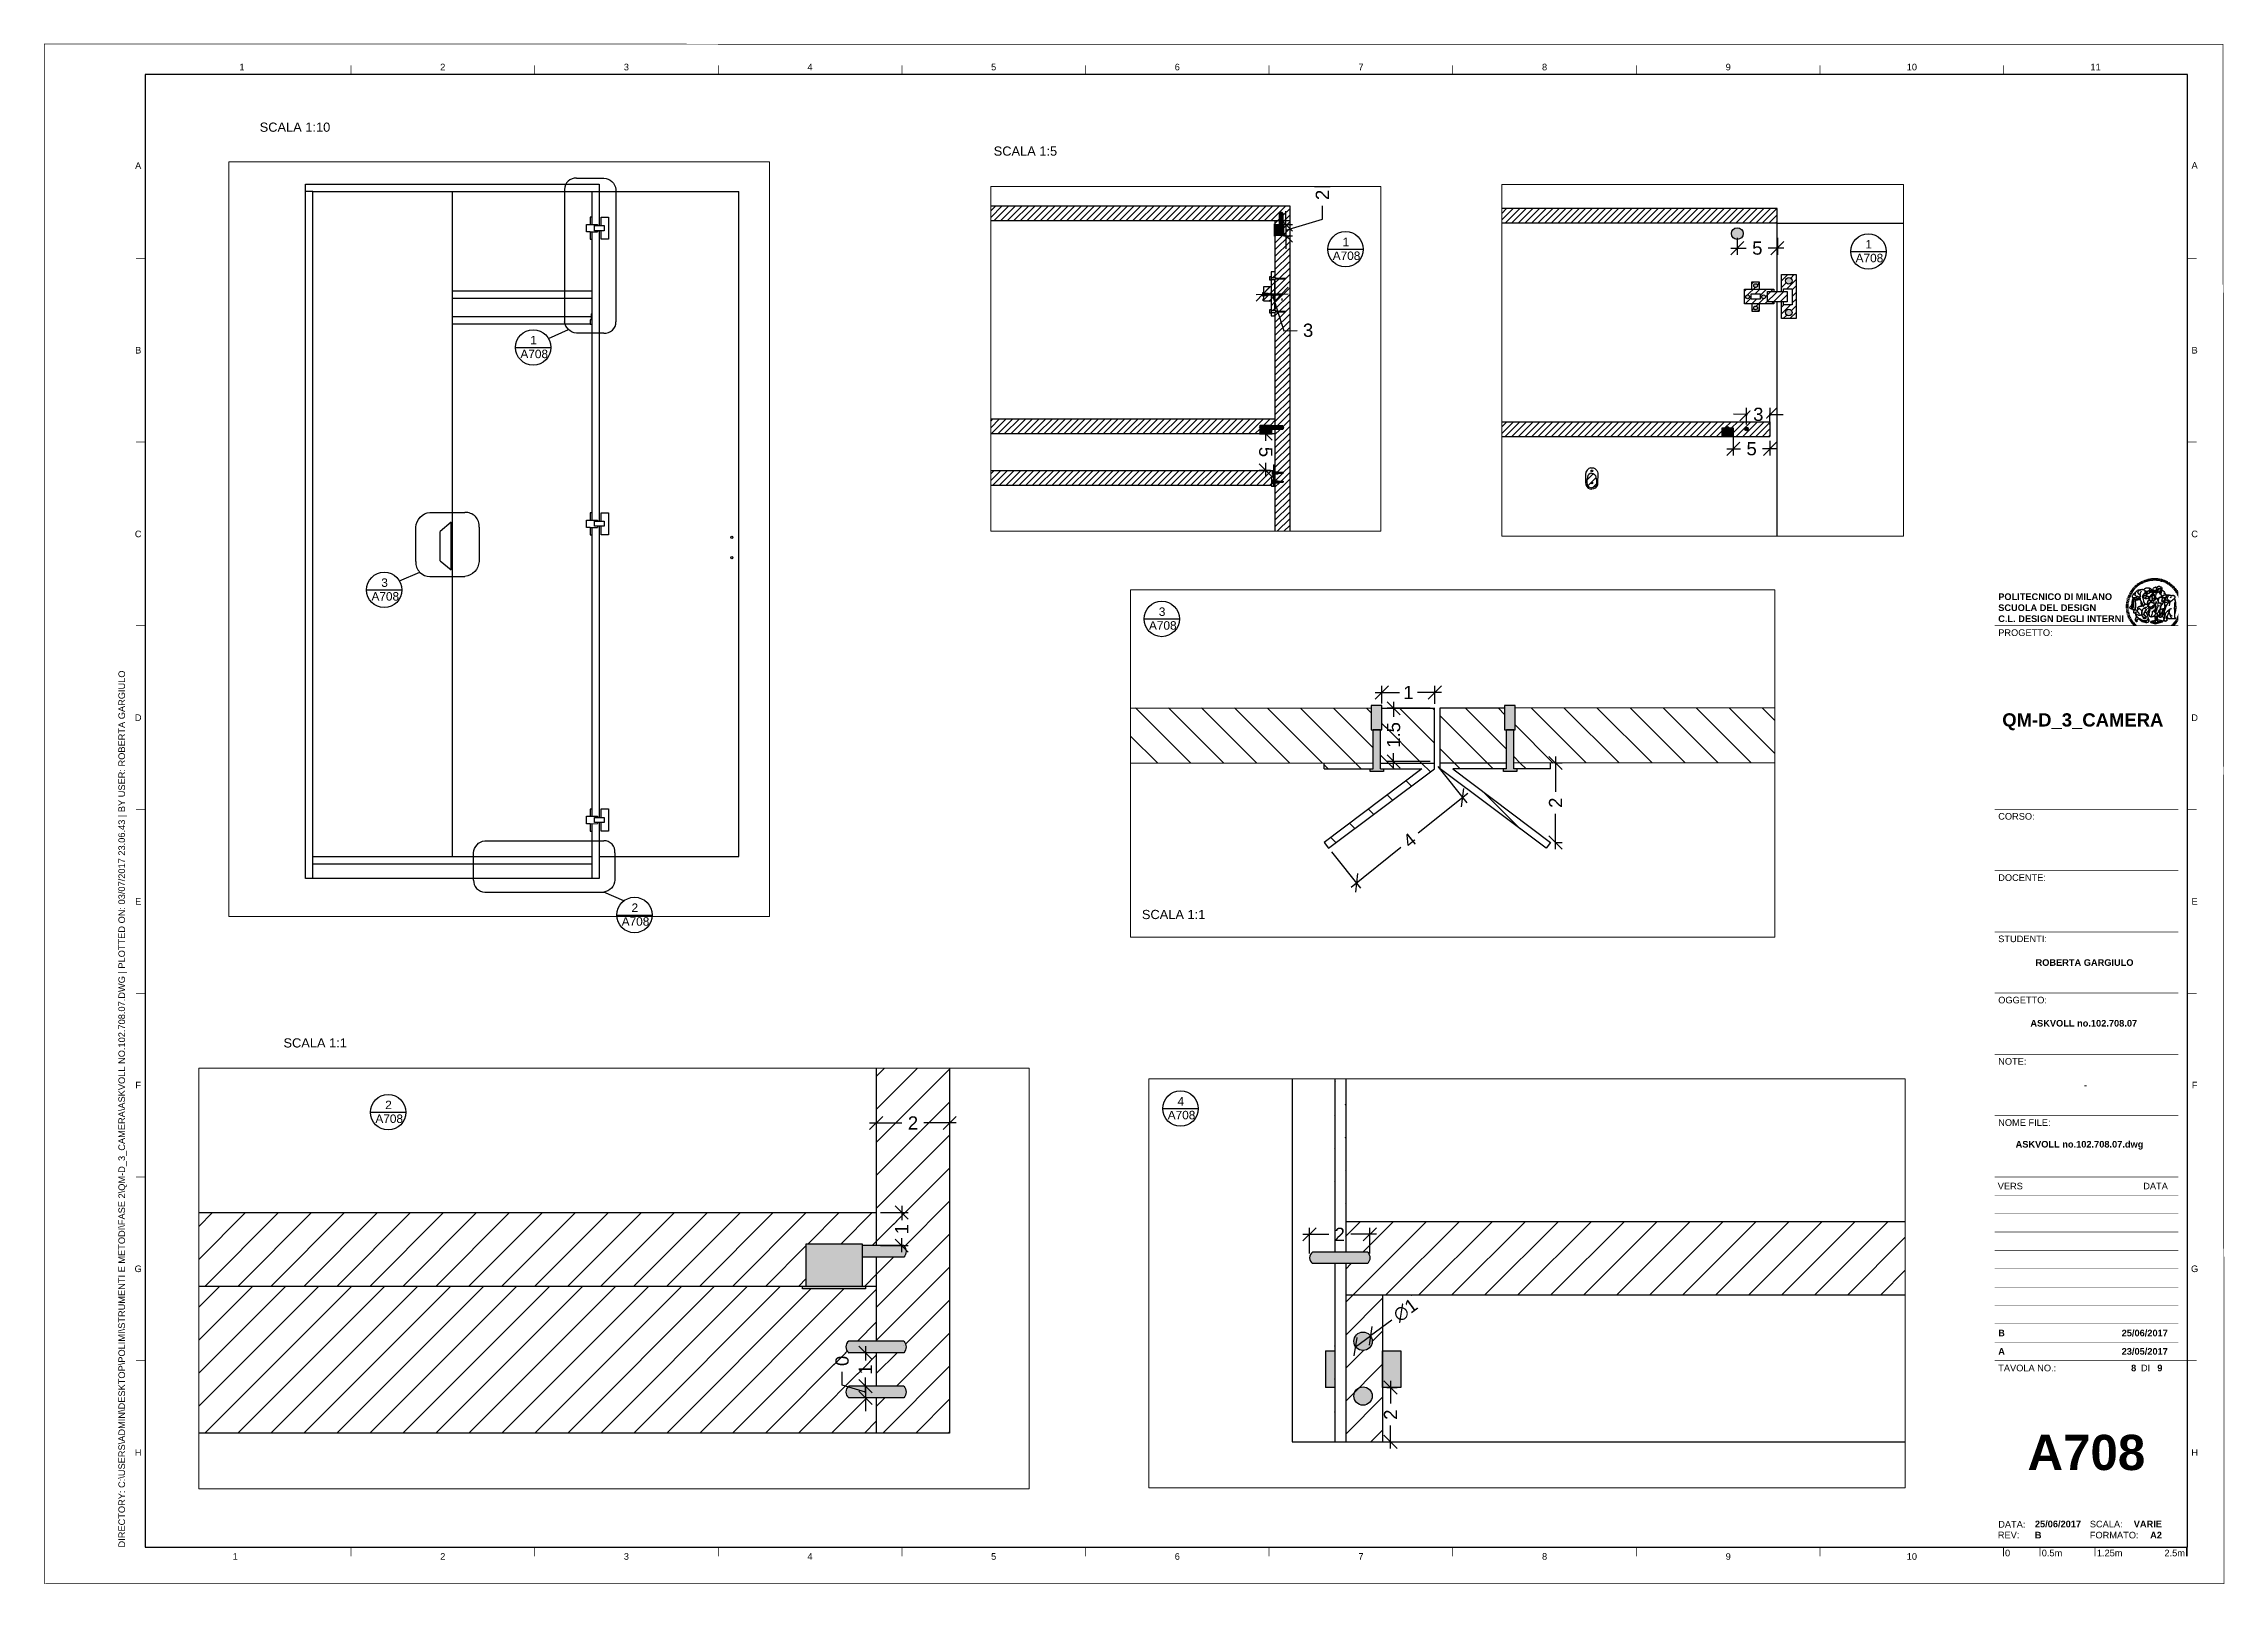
# Paper-space layout 'Layout1-A000' of a CAD drawing. Header units: millimetres. Extents: x -1 to 593, y -1 to 418.
# The model-space entities are those that its viewports show. They can reach past a viewport. Long polylines and large blocks are cut down to what shows.
import ezdxf
from ezdxf.enums import TextEntityAlignment as Align

# ---------------------------------------------------------------- set-up
doc = ezdxf.new("R2010")
doc.units = ezdxf.units.MM
doc.set_wipeout_variables(frame=1)
for name, color, linetype in [('A-ANNO-SYMB', 1, 'Continuous'), ('campitura viti', 31, 'Continuous'), ('Dettagli', 252, 'Continuous'), ('G-ANNO-LOGO', 3, 'Continuous'), ('G-ANNO-TEXT', 3, 'Continuous'), ('G-ANNO-TTLB', 3, 'Continuous'), ('QUOTE', 241, 'Continuous'), ('retini', 253, 'Continuous'), ('Simbolo zoom', 140, 'Continuous'), ('Tratteggi', 252, 'Continuous')]:
    doc.layers.add(name, color=color, linetype=linetype)
doc.layers.add('Da nascondere', color=11, linetype='Continuous', plot=False)
doc.layers.add('G-ANNO-NPLT', color=210, linetype='Continuous', plot=False)
doc.styles.add('ARIAL', font='arial.ttf')
doc.styles.add('ARIAL-BOLD', font='')
doc.styles.add('E-ARIAL', font='arial.ttf')
doc.styles.get('ARIAL-BOLD').set_extended_font_data('Arial', bold=True)
doc.dimstyles.new('TICK_36', dxfattribs={"dimtxt": 3.6, "dimasz": 3.6, "dimexe": 1.8, "dimexo": 1.2, "dimgap": 1.8, "dimtad": 0, "dimdec": 0, "dimzin": 0, "dimdsep": 46, "dimtxsty": 'ARIAL', "dimblk": 'OBLIQUE', "dimcen": 1.8, "dimdle": 1.8, "dimclrd": 256, "dimclrt": 256, "dimadec": 0, "dimazin": 0, "dimtfac": 1, "dimtdec": 0, "dimtmove": 1, "dimatfit": 3, "dimldrblk": 'OPEN90', "dimfxl": 1, "dimtfill": 1, "dimtolj": 1, "dimtzin": 0, "dimarcsym": 0})
pattern_1 = [(45, (-1918.48804, 460.1897), (-0.4490128, 0.4490128), [])]
pattern_2 = [(45, (-1918.48804, 456.2944), (-0.4490128, 0.4490128), [])]
pattern_3 = [(45, (-1184.9348, -324.7347), (-0.4490128, 0.4490128), [])]
pattern_4 = [(45, (-1166.1191, -325.3099), (-0.4490128, 0.4490128), [])]

psp = doc.layouts.new('Layout1-A000')

# ---------------------------------------------------------------- texts
at = {"layer": 'A-ANNO-SYMB', "attachment_point": 1, "style": 'E-ARIAL'}
for s, width, gutter_width, heights, insert, char_height in [('SCALA 1:10', 120.3888, 12.5, [0], (57.69, 397), 2.5), ('SCALA 1:5', 120.3888, 12.5, [0], (257.54, 390.49), 2.5), ('1', 41.4979, 1, [14.31], (352.53, 365.66), 2.3), ('1', 41.4979, 1, [14.31], (494.89, 365.04), 2.3), ('A708', 41.4979, 1, [14.31], (349.85, 361.91), 2.304), ('A708', 41.4979, 1, [14.31], (492.22, 361.29), 2.304), ('1', 41.4979, 1, [14.31], (131.35, 338.94), 2.3), ('A708', 41.4979, 1, [14.31], (128.68, 335.19), 2.304), ('A708', 41.4979, 1, [14.31], (88.13, 269.2), 2.304), ('3', 41.4979, 1, [14.31], (90.8, 272.94), 2.3), ('A708', 41.4979, 1, [14.31], (299.82, 261.29), 2.304), ('3', 41.4979, 1, [14.31], (302.5, 265.03), 2.3), ('2', 41.4979, 1, [14.31], (158.94, 184.47), 2.3), ('A708', 41.4979, 1, [14.31], (156.26, 180.72), 2.304), ('SCALA 1:1', 120.3888, 12.5, [0], (297.89, 182.72), 2.5), ('SCALA 1:1', 120.3888, 12.5, [0], (64.17, 147.77), 2.5), ('2', 41.4979, 1, [14.31], (91.87, 130.79), 2.3), ('4', 41.4979, 1, [14.31], (307.6, 131.78), 2.3), ('A708', 41.4979, 1, [14.31], (89.2, 127.04), 2.304), ('A708', 41.4979, 1, [14.31], (304.92, 128.03), 2.304)]:
    psp.add_mtext_dynamic_manual_height_columns(s, width=width, gutter_width=gutter_width, heights=heights, dxfattribs=dict(at, insert=insert, char_height=char_height))
at = {"layer": 'G-ANNO-TEXT', "style": 'ARIAL'}
for s, p in [('1', (52.88, 412.11)), ('2', (107.53, 412.11)), ('3', (157.53, 412.11)), ('4', (207.53, 412.11)), ('5', (257.53, 412.11)), ('6', (307.53, 412.11)), ('7', (357.53, 412.11)), ('8', (407.53, 412.11)), ('9', (457.53, 412.11)), ('10', (507.53, 412.11)), ('11', (557.53, 412.11)), ('A', (24.61, 385.27)), ('A', (584.51, 385.34)), ('B', (24.61, 335.04)), ('B', (584.51, 335.04)), ('C', (24.61, 285.04)), ('C', (584.51, 285.04)), ('D', (24.61, 235.04)), ('E', (24.61, 185.04)), ('F', (24.61, 135.04)), ('G', (24.61, 85.04)), ('H', (24.61, 35.04)), ('1', (51.02, 6.75)), ('2', (107.53, 6.75)), ('3', (157.53, 6.75)), ('4', (207.53, 6.75)), ('5', (257.53, 6.75)), ('6', (307.53, 6.75)), ('7', (357.53, 6.75)), ('8', (407.53, 6.75)), ('9', (457.53, 6.75)), ('10', (507.53, 6.75))]:
    psp.add_text(s, height=1.8, dxfattribs=at).set_placement(p, align=Align.MIDDLE_CENTER)
at = {"layer": 'G-ANNO-TEXT', "insert": (19.23, 9.19), "char_height": 1.8, "attachment_point": 1, "rotation": 90, "style": 'ARIAL'}
psp.add_mtext_dynamic_manual_height_columns('DIRECTORY: C:\\\\USERS\\\\ADMIN\\\\DESKTOP\\\\POLIMI\\\\STRUMENTI E METODI\\\\FASE 2\\\\QM-D_3_CAMERA\\\\ASKVOLL NO.102.708.07.DWG | PLOTTED ON: 03/07/2017 23.06.43 | BY USER: ROBERTA GARGIULO', width=412.209, gutter_width=9, heights=[0], dxfattribs=at)

msp = doc.modelspace()

# ---------------------------------------------------------------- blocks, each defined once
blk = doc.blocks.new('_Oblique')
at = {"color": 0, "linetype": 'ByBlock', "lineweight": -2}
blk.add_line((-0.5, -0.5), (0.5, 0.5), dxfattribs=at)
blk = doc.blocks.new('*D14')
at = {"layer": 'Defpoints', "color": 0, "transparency": 16777216}
for p in [(409.14, 222.7), (410.51, 222.7), (409.15, 201.09)]:
    blk.add_point(p, dxfattribs=at)
at = {"layer": 'QUOTE', "color": 0, "lineweight": -2, "transparency": 16777216}
for p, q in [((410.34, 222.7), (412.31, 222.7)), ((410.35, 201.09), (412.31, 201.09))]:
    blk.add_line(p, q, dxfattribs=at)
at = {"layer": 'QUOTE', "lineweight": -2, "transparency": 16777216}
for p, q in [((410.51, 224.5), (410.51, 214.89)), ((410.51, 199.29), (410.51, 208.9))]:
    blk.add_line(p, q, dxfattribs=at)
at = {"layer": 'QUOTE', "lineweight": -2, "transparency": 16777216, "xscale": 3.6, "yscale": 3.6, "zscale": 3.6}
for p, rotation in [((410.51, 222.7), 90), ((410.51, 201.09), 270)]:
    blk.add_blockref('_Oblique', p, dxfattribs=dict(at, rotation=rotation))
at = {"layer": 'QUOTE', "transparency": 16777216, "insert": (410.51, 211.89), "char_height": 3.6, "attachment_point": 5, "rotation": 90, "style": 'ARIAL', "bg_fill": 3, "box_fill_scale": 1.1, "bg_fill_color": 256, "bg_fill_true_color": 13158600, "bg_fill_transparency": 0}
blk.add_mtext('\\A1;2', dxfattribs=at)
blk = doc.blocks.new('_Open90')
at = {"color": 0, "linetype": 'ByBlock', "lineweight": -2}
for p, q in [((0, 0), (-1, 0)), ((-0.5, 0.5), (0, 0)), ((0, 0), (-0.5, -0.5))]:
    blk.add_line(p, q, dxfattribs=at)
blk = doc.blocks.new('*D15')
at = {"layer": 'Defpoints', "color": 0, "transparency": 16777216}
for p in [(377.67, 222.68), (348.75, 199.49), (356.31, 190.07)]:
    blk.add_point(p, dxfattribs=at)
at = {"layer": 'QUOTE', "color": 0, "lineweight": -2, "transparency": 16777216}
for p, q in [((378.42, 221.75), (386.35, 211.86)), ((349.5, 198.55), (357.43, 188.66))]:
    blk.add_line(p, q, dxfattribs=at)
at = {"layer": 'QUOTE', "lineweight": -2, "transparency": 16777216}
for p, q in [((386.63, 214.39), (373.14, 203.57)), ((354.9, 188.94), (368.39, 199.76))]:
    blk.add_line(p, q, dxfattribs=at)
at = {"layer": 'QUOTE', "lineweight": -2, "transparency": 16777216, "xscale": 3.6, "yscale": 3.6, "zscale": 3.6}
for p, rotation in [((385.23, 213.26), 38.72886674812359), ((356.31, 190.07), 218.7288667481236)]:
    blk.add_blockref('_Oblique', p, dxfattribs=dict(at, rotation=rotation))
at = {"layer": 'QUOTE', "transparency": 16777216, "insert": (370.77, 201.66), "char_height": 3.6, "attachment_point": 5, "rotation": 38.72887, "style": 'ARIAL', "bg_fill": 3, "box_fill_scale": 1.1, "bg_fill_color": 256, "bg_fill_true_color": 13158600, "bg_fill_transparency": 0}
blk.add_mtext('\\A1;4', dxfattribs=at)
blk = doc.blocks.new('*D16')
at = {"layer": 'Defpoints', "color": 0, "transparency": 16777216}
for p in [(377.59, 237.58), (366.43, 223.09), (377.55, 223.09)]:
    blk.add_point(p, dxfattribs=at)
at = {"layer": 'QUOTE', "color": 0, "lineweight": -2, "transparency": 16777216}
for p, q in [((376.39, 237.58), (364.63, 237.58)), ((376.35, 223.09), (364.63, 223.09))]:
    blk.add_line(p, q, dxfattribs=at)
at = {"layer": 'QUOTE', "lineweight": -2, "transparency": 16777216}
for p, q in [((366.43, 239.38), (366.43, 235.26)), ((366.43, 221.29), (366.43, 225.41))]:
    blk.add_line(p, q, dxfattribs=at)
at = {"layer": 'QUOTE', "lineweight": -2, "transparency": 16777216, "xscale": 3.6, "yscale": 3.6, "zscale": 3.6}
for p, rotation in [((366.43, 237.58), 90), ((366.43, 223.09), 270)]:
    blk.add_blockref('_Oblique', p, dxfattribs=dict(at, rotation=rotation))
at = {"layer": 'QUOTE', "transparency": 16777216, "insert": (366.43, 230.34), "char_height": 3.6, "attachment_point": 5, "rotation": 90, "style": 'ARIAL', "bg_fill": 3, "box_fill_scale": 1.1, "bg_fill_color": 256, "bg_fill_true_color": 13158600, "bg_fill_transparency": 0}
blk.add_mtext('\\A1;1.5', dxfattribs=at)
blk = doc.blocks.new('*D31')
at = {"layer": 'Defpoints', "color": 0, "transparency": 16777216}
for p in [(363.23, 241.88), (363.23, 237.65), (377.67, 237.64)]:
    blk.add_point(p, dxfattribs=at)
at = {"layer": 'QUOTE', "color": 0, "lineweight": -2, "transparency": 16777216}
for p, q in [((363.23, 238.85), (363.23, 243.68)), ((377.67, 238.84), (377.67, 243.68))]:
    blk.add_line(p, q, dxfattribs=at)
at = {"layer": 'QUOTE', "lineweight": -2, "transparency": 16777216}
for p, q in [((361.43, 241.88), (367.99, 241.88)), ((379.47, 241.88), (372.91, 241.88))]:
    blk.add_line(p, q, dxfattribs=at)
at = {"layer": 'QUOTE', "lineweight": -2, "transparency": 16777216, "xscale": 3.6, "yscale": 3.6, "zscale": 3.6, "rotation": 180}
blk.add_blockref('_Oblique', (363.23, 241.88), dxfattribs=at)
at = {"layer": 'QUOTE', "lineweight": -2, "transparency": 16777216, "xscale": 3.6, "yscale": 3.6, "zscale": 3.6}
blk.add_blockref('_Oblique', (377.67, 241.88), dxfattribs=at)
at = {"layer": 'QUOTE', "transparency": 16777216, "insert": (370.45, 241.88), "char_height": 3.6, "attachment_point": 5, "style": 'ARIAL', "bg_fill": 3, "box_fill_scale": 1.1, "bg_fill_color": 256, "bg_fill_true_color": 13158600, "bg_fill_transparency": 0}
blk.add_mtext('\\A1;1', dxfattribs=at)
blk = doc.blocks.new('*D37')
at = {"layer": 'QUOTE', "color": 0, "lineweight": -2, "transparency": 16777216}
for p, q in [((458.91, 311.54), (458.91, 306.42)), ((468.9, 310.39), (468.9, 306.42))]:
    blk.add_line(p, q, dxfattribs=at)
at = {"layer": 'QUOTE', "lineweight": -2, "transparency": 16777216}
for p, q in [((457.11, 308.22), (460.91, 308.22)), ((470.7, 308.22), (466.9, 308.22))]:
    blk.add_line(p, q, dxfattribs=at)
at = {"layer": 'QUOTE', "lineweight": -2, "transparency": 16777216, "xscale": 3.6, "yscale": 3.6, "zscale": 3.6, "rotation": 180}
blk.add_blockref('_Oblique', (458.91, 308.22), dxfattribs=at)
at = {"layer": 'QUOTE', "lineweight": -2, "transparency": 16777216, "xscale": 3.6, "yscale": 3.6, "zscale": 3.6}
blk.add_blockref('_Oblique', (468.9, 308.22), dxfattribs=at)
at = {"layer": 'QUOTE', "transparency": 16777216, "insert": (463.9, 308.22), "char_height": 3.6, "attachment_point": 5, "style": 'ARIAL', "bg_fill": 3, "box_fill_scale": 1.1, "bg_fill_color": 256, "bg_fill_true_color": 13158600, "bg_fill_transparency": 0}
blk.add_mtext('\\A1;5', dxfattribs=at)
at = {"layer": 'Defpoints', "color": 0, "transparency": 16777216}
for p in [(458.91, 312.74), (468.9, 311.59), (458.91, 308.22)]:
    blk.add_point(p, dxfattribs=at)
blk = doc.blocks.new('*D38')
at = {"layer": 'Defpoints', "color": 0, "transparency": 16777216}
for p in [(460, 366.79), (470.9, 366.79), (470.9, 362.82)]:
    blk.add_point(p, dxfattribs=at)
at = {"layer": 'QUOTE', "lineweight": -2, "transparency": 16777216}
for p, q in [((458.2, 362.82), (462.45, 362.82)), ((472.7, 362.82), (468.44, 362.82))]:
    blk.add_line(p, q, dxfattribs=at)
at = {"layer": 'QUOTE', "color": 0, "lineweight": -2, "transparency": 16777216}
for p, q in [((460, 365.59), (460, 361.02)), ((470.9, 365.59), (470.9, 361.02))]:
    blk.add_line(p, q, dxfattribs=at)
at = {"layer": 'QUOTE', "lineweight": -2, "transparency": 16777216, "xscale": 3.6, "yscale": 3.6, "zscale": 3.6, "rotation": 180}
blk.add_blockref('_Oblique', (460, 362.82), dxfattribs=at)
at = {"layer": 'QUOTE', "lineweight": -2, "transparency": 16777216, "xscale": 3.6, "yscale": 3.6, "zscale": 3.6}
blk.add_blockref('_Oblique', (470.9, 362.82), dxfattribs=at)
at = {"layer": 'QUOTE', "transparency": 16777216, "insert": (465.45, 362.82), "char_height": 3.6, "attachment_point": 5, "style": 'ARIAL', "bg_fill": 3, "box_fill_scale": 1.1, "bg_fill_color": 256, "bg_fill_true_color": 13158600, "bg_fill_transparency": 0}
blk.add_mtext('\\A1;5', dxfattribs=at)
blk = doc.blocks.new('*D39')
at = {"layer": 'Defpoints', "color": 0, "transparency": 16777216}
for p in [(225.57, 124.73), (245.54, 124.73), (245.54, 124.73)]:
    blk.add_point(p, dxfattribs=at)
at = {"layer": 'QUOTE', "lineweight": -2, "transparency": 16777216}
for p, q in [((223.77, 124.73), (232.56, 124.73)), ((247.34, 124.73), (238.55, 124.73))]:
    blk.add_line(p, q, dxfattribs=at)
at = {"layer": 'QUOTE', "color": 0, "lineweight": -2, "transparency": 16777216}
for p, q in [((225.57, 123.53), (225.57, 122.93)), ((245.54, 123.53), (245.54, 122.93))]:
    blk.add_line(p, q, dxfattribs=at)
at = {"layer": 'QUOTE', "lineweight": -2, "transparency": 16777216, "xscale": 3.6, "yscale": 3.6, "zscale": 3.6, "rotation": 180}
blk.add_blockref('_Oblique', (225.57, 124.73), dxfattribs=at)
at = {"layer": 'QUOTE', "lineweight": -2, "transparency": 16777216, "xscale": 3.6, "yscale": 3.6, "zscale": 3.6}
blk.add_blockref('_Oblique', (245.54, 124.73), dxfattribs=at)
at = {"layer": 'QUOTE', "transparency": 16777216, "insert": (235.56, 124.73), "char_height": 3.6, "attachment_point": 5, "style": 'ARIAL', "bg_fill": 3, "box_fill_scale": 1.1, "bg_fill_color": 256, "bg_fill_true_color": 13158600, "bg_fill_transparency": 0}
blk.add_mtext('\\A1;2', dxfattribs=at)
blk = doc.blocks.new('*D40')
at = {"layer": 'Defpoints', "color": 0, "transparency": 16777216}
for p in [(225.54, 100.35), (225.54, 91.34)]:
    blk.add_point(p, dxfattribs=at)
at = {"layer": 'QUOTE', "lineweight": -2, "transparency": 16777216}
for p, q in [((232.49, 102.15), (232.49, 98.31)), ((232.49, 89.54), (232.49, 93.38))]:
    blk.add_line(p, q, dxfattribs=at)
at = {"layer": 'QUOTE', "color": 0, "lineweight": -2, "transparency": 16777216}
for p, q in [((226.74, 100.35), (234.29, 100.35)), ((226.74, 91.34), (234.29, 91.34))]:
    blk.add_line(p, q, dxfattribs=at)
at = {"layer": 'QUOTE', "lineweight": -2, "transparency": 16777216, "xscale": 3.6, "yscale": 3.6, "zscale": 3.6}
for p, rotation in [((232.49, 100.35), 90), ((232.49, 91.34), 270)]:
    blk.add_blockref('_Oblique', p, dxfattribs=dict(at, rotation=rotation))
at = {"layer": 'QUOTE', "transparency": 16777216, "insert": (232.49, 95.84), "char_height": 3.6, "attachment_point": 5, "rotation": 90, "style": 'ARIAL', "bg_fill": 3, "box_fill_scale": 1.1, "bg_fill_color": 256, "bg_fill_true_color": 13158600, "bg_fill_transparency": 0}
blk.add_mtext('\\A1;1', dxfattribs=at)
at = {"layer": 'Defpoints', "color": 0, "transparency": 16777216}
blk.add_point((232.49, 91.34), dxfattribs=at)
blk = doc.blocks.new('*D41')
at = {"layer": 'Defpoints', "color": 0, "transparency": 16777216}
for p in [(222.62, 49.93), (225.57, 53.08), (225.57, 49.93)]:
    blk.add_point(p, dxfattribs=at)
at = {"layer": 'QUOTE', "lineweight": -2, "transparency": 16777216}
for p, q in [((216.28, 53.41), (216.28, 57.01)), ((222.62, 53.08), (222.62, 56.68)), ((222.62, 51.5), (216.28, 53.41)), ((222.62, 53.08), (222.62, 49.93)), ((222.62, 53.08), (222.62, 49.93)), ((222.62, 49.93), (222.62, 46.33))]:
    blk.add_line(p, q, dxfattribs=at)
at = {"layer": 'QUOTE', "color": 0, "lineweight": -2, "transparency": 16777216}
for p, q in [((224.37, 53.08), (220.82, 53.08)), ((224.37, 49.93), (220.82, 49.93))]:
    blk.add_line(p, q, dxfattribs=at)
at = {"layer": 'QUOTE', "lineweight": -2, "transparency": 16777216, "xscale": 3.6, "yscale": 3.6, "zscale": 3.6, "rotation": 90}
blk.add_blockref('_Oblique', (222.62, 49.93), dxfattribs=at)
at = {"layer": 'QUOTE', "transparency": 16777216, "insert": (216.28, 59.98), "char_height": 3.6, "attachment_point": 5, "rotation": 90, "style": 'ARIAL', "bg_fill": 3, "box_fill_scale": 1.1, "bg_fill_color": 256, "bg_fill_true_color": 13158600, "bg_fill_transparency": 0}
blk.add_mtext('\\A1;0', dxfattribs=at)
at = {"layer": 'QUOTE', "lineweight": -2, "transparency": 16777216, "xscale": 3.6, "yscale": 3.6, "zscale": 3.6, "rotation": 270}
blk.add_blockref('_Oblique', (222.62, 53.08), dxfattribs=at)
blk = doc.blocks.new('*D42')
at = {"layer": 'QUOTE', "color": 0, "lineweight": -2, "transparency": 16777216}
for p, q in [((224.37, 62.19), (220.82, 62.19)), ((224.37, 53.08), (220.82, 53.08))]:
    blk.add_line(p, q, dxfattribs=at)
at = {"layer": 'QUOTE', "lineweight": -2, "transparency": 16777216}
for p, q in [((222.62, 63.99), (222.62, 60.1)), ((222.62, 51.28), (222.62, 55.18))]:
    blk.add_line(p, q, dxfattribs=at)
at = {"layer": 'QUOTE', "lineweight": -2, "transparency": 16777216, "xscale": 3.6, "yscale": 3.6, "zscale": 3.6}
for p, rotation in [((222.62, 62.19), 90), ((222.62, 53.08), 270)]:
    blk.add_blockref('_Oblique', p, dxfattribs=dict(at, rotation=rotation))
at = {"layer": 'QUOTE', "transparency": 16777216, "insert": (222.62, 57.64), "char_height": 3.6, "attachment_point": 5, "rotation": 90, "style": 'ARIAL', "bg_fill": 3, "box_fill_scale": 1.1, "bg_fill_color": 256, "bg_fill_true_color": 13158600, "bg_fill_transparency": 0}
blk.add_mtext('\\A1;1', dxfattribs=at)
at = {"layer": 'Defpoints', "color": 0, "transparency": 16777216}
for p in [(222.62, 62.19), (225.57, 62.19), (225.57, 53.08)]:
    blk.add_point(p, dxfattribs=at)
blk = doc.blocks.new('*D43')
at = {"layer": 'Defpoints', "color": 0, "transparency": 16777216}
for p in [(363.41, 52.74), (363.41, 37.94), (365.58, 37.94)]:
    blk.add_point(p, dxfattribs=at)
at = {"layer": 'QUOTE', "lineweight": -2, "transparency": 16777216}
for p, q in [((365.58, 54.54), (365.58, 48.34)), ((365.58, 36.14), (365.58, 42.35))]:
    blk.add_line(p, q, dxfattribs=at)
at = {"layer": 'QUOTE', "color": 0, "lineweight": -2, "transparency": 16777216}
for p, q in [((364.61, 52.74), (367.38, 52.74)), ((364.61, 37.94), (367.38, 37.94))]:
    blk.add_line(p, q, dxfattribs=at)
at = {"layer": 'QUOTE', "lineweight": -2, "transparency": 16777216, "xscale": 3.6, "yscale": 3.6, "zscale": 3.6}
for p, rotation in [((365.58, 52.74), 90), ((365.58, 37.94), 270)]:
    blk.add_blockref('_Oblique', p, dxfattribs=dict(at, rotation=rotation))
at = {"layer": 'QUOTE', "transparency": 16777216, "insert": (365.58, 45.34), "char_height": 3.6, "attachment_point": 5, "rotation": 90, "style": 'ARIAL', "bg_fill": 3, "box_fill_scale": 1.1, "bg_fill_color": 256, "bg_fill_true_color": 13158600, "bg_fill_transparency": 0}
blk.add_mtext('\\A1;2', dxfattribs=at)
blk = doc.blocks.new('*D64')
at = {"layer": 'QUOTE', "lineweight": -2, "transparency": 16777216}
for p, q in [((462.52, 317.59), (458.92, 317.62)), ((462.52, 317.59), (462.74, 317.59)), ((468.93, 317.54), (468.7, 317.55)), ((468.93, 317.54), (472.52, 317.52))]:
    blk.add_line(p, q, dxfattribs=at)
at = {"layer": 'QUOTE', "color": 0, "lineweight": -2, "transparency": 16777216}
for p, q in [((462.5, 314.84), (462.53, 319.39)), ((468.9, 314.79), (468.94, 319.34))]:
    blk.add_line(p, q, dxfattribs=at)
at = {"layer": 'QUOTE', "lineweight": -2, "transparency": 16777216, "xscale": 3.6, "yscale": 3.6, "zscale": 3.6}
for p, rotation in [((462.52, 317.59), 359.5751291107951), ((468.93, 317.54), 179.5751291107951)]:
    blk.add_blockref('_Oblique', p, dxfattribs=dict(at, rotation=rotation))
at = {"layer": 'QUOTE', "transparency": 16777216, "insert": (465.72, 317.57), "char_height": 3.6, "attachment_point": 5, "rotation": 359.57513, "style": 'ARIAL', "bg_fill": 3, "box_fill_scale": 1.1, "bg_fill_color": 256, "bg_fill_true_color": 13158600, "bg_fill_transparency": 0}
blk.add_mtext('\\A1;3', dxfattribs=at)
at = {"layer": 'Defpoints', "color": 0, "transparency": 16777216}
for p in [(468.93, 317.54), (462.49, 313.64), (468.9, 313.59)]:
    blk.add_point(p, dxfattribs=at)
blk = doc.blocks.new('logoPolimi')
for p, q in [((-1.49, 1.84), (-1.36, 1.68)), ((-1.41, 1.91), (-1.28, 1.74)), ((-1.32, 1.97), (-1.2, 1.8)), ((-1.22, 2.03), (-1.11, 1.85)), ((-1.13, 2.09), (-1.03, 1.9)), ((-1.03, 2.14), (-0.94, 1.95)), ((-0.93, 2.18), (-0.84, 1.99)), ((-0.83, 2.22), (-0.75, 2.03)), ((-0.72, 2.26), (-0.66, 2.06)), ((-0.61, 2.29), (-0.56, 2.09)), ((-0.51, 2.32), (-0.46, 2.11)), ((-0.4, 2.34), (-0.36, 2.13)), ((-0.29, 2.35), (-0.26, 2.14)), ((-0.18, 2.36), (-0.16, 2.15)), ((-0.07, 2.37), (-0.06, 2.16)), ((0.04, 2.37), (0.04, 2.16)), ((0.15, 2.36), (0.14, 2.16)), ((0.26, 2.36), (0.24, 2.15)), ((0.37, 2.34), (0.34, 2.13)), ((0.48, 2.32), (0.44, 2.12)), ((0.59, 2.3), (0.54, 2.09)), ((0.69, 2.27), (0.63, 2.07)), ((0.8, 2.23), (0.73, 2.03)), ((0.9, 2.19), (0.82, 2)), ((1, 2.15), (0.91, 1.96)), ((1.1, 2.1), (1, 1.91)), ((1.2, 2.04), (1.09, 1.86)), ((1.29, 1.99), (1.18, 1.81)), ((1.38, 1.92), (1.26, 1.75)), ((1.47, 1.86), (1.34, 1.69)), ((-2.37, 0.12), (-2.16, 0.11)), ((-2.37, 0.01), (-2.16, 0.01)), ((-2.36, 0.23), (-2.15, 0.21)), ((-2.35, 0.34), (-2.14, 0.31)), ((-2.33, 0.45), (-2.12, 0.41)), ((-2.3, 0.55), (-2.1, 0.51)), ((-2.28, 0.66), (-2.07, 0.6)), ((-2.24, 0.77), (-2.04, 0.7)), ((-2.2, 0.87), (-2.01, 0.79)), ((-2.16, 0.97), (-1.97, 0.89)), ((-2.11, 1.07), (-1.93, 0.98)), ((-2.06, 1.17), (-1.88, 1.07)), ((-2.01, 1.26), (-1.83, 1.15)), ((-1.94, 1.36), (-1.77, 1.24)), ((-1.88, 1.45), (-1.71, 1.32)), ((-1.84, 0.03), (-1.82, 0.35)), ((-1.81, 1.53), (-1.65, 1.4)), ((-1.74, 1.61), (-1.58, 1.47)), ((-1.73, 0.59), (-1.73, 0.59)), ((-1.73, 0.59), (-1.73, 0.59)), ((-1.66, 1.69), (-1.51, 1.54)), ((-1.65, 0.57), (-1.65, 0.57)), ((-1.59, 1.12), (-1.59, 1.12)), ((-1.58, 1.77), (-1.44, 1.61)), ((-1.51, 0.55), (-1.51, 0.55)), ((-1.51, 0.55), (-1.51, 0.55)), ((-1.31, 0.79), (-1.21, 0.75)), ((-1.21, 0.75), (-1.31, 0.79)), ((-1.21, 0.75), (-1.31, 0.79)), ((-1.21, 0.75), (-1.21, 0.75)), ((-1.21, 0.75), (-1.21, 0.75)), ((-1.19, 0.76), (-1.19, 0.76)), ((-1.19, 0.76), (-1.19, 0.76)), ((-1.17, 0.99), (-1.18, 0.99)), ((-1.18, 0.99), (-1.17, 0.99)), ((-1.16, 0.57), (-1.16, 0.57)), ((-1.16, 0.57), (-1.16, 0.57)), ((-1.1, 0.01), (-0.99, 0.06)), ((-0.99, 0.06), (-1.1, 0.01)), ((-0.99, 0.06), (-1.1, 0.01)), ((-0.99, 0.06), (-0.99, 0.06)), ((-0.99, 0.06), (-0.99, 0.06)), ((-0.97, 0.79), (-0.98, 0.79)), ((-0.89, 0.84), (-0.97, 0.79)), ((-0.97, 0.79), (-0.89, 0.84)), ((-0.96, 1.41), (-0.96, 1.41)), ((-0.96, 1.41), (-0.96, 1.41)), ((-0.89, 0.84), (-0.82, 0.87)), ((-0.82, 0.87), (-0.89, 0.84)), ((-0.89, 0.84), (-0.82, 0.87)), ((-0.88, 0.83), (-0.89, 0.84)), ((-0.85, 1.39), (-0.85, 1.39)), ((-0.85, 1.39), (-0.85, 1.39)), ((-0.84, 0.14), (-0.84, 0.14)), ((-0.77, 1.08), (-0.78, 1.08)), ((-0.78, 1.08), (-0.77, 1.08)), ((-0.61, 1.12), (-0.77, 1.08)), ((-0.77, 1.08), (-0.61, 1.12)), ((-0.77, 1.08), (-0.61, 1.12)), ((-0.75, 1.3), (-0.76, 1.29)), ((-0.76, 1.29), (-0.75, 1.3)), ((-0.65, 0.99), (-0.7, 0.96)), ((-0.69, 0.18), (-0.68, 0.18)), ((-0.66, 0.93), (-0.66, 0.93)), ((-0.66, 0.93), (-0.64, 0.93)), ((-0.66, 0.93), (-0.66, 0.93)), ((-0.66, 0.93), (-0.66, 0.93)), ((-0.63, 1.01), (-0.63, 1.01)), ((-0.63, 1.01), (-0.62, 1.01)), ((-0.63, 0.66), (-0.63, 0.66)), ((-0.6, 1.12), (-0.61, 1.12)), ((-0.61, 1.12), (-0.6, 1.12)), ((-0.61, 1.12), (-0.6, 1.12)), ((-0.61, 0.86), (-0.57, 0.85)), ((-0.57, 0.85), (-0.61, 0.86)), ((-0.61, 0.86), (-0.57, 0.85)), ((-0.53, 1.08), (-0.6, 1.12)), ((-0.6, 1.12), (-0.6, 1.11)), ((-0.6, 1.12), (-0.53, 1.08)), ((-0.57, 0.8), (-0.59, 0.8)), ((-0.57, 0.85), (-0.53, 0.84)), ((-0.57, 0.85), (-0.57, 0.85)), ((-0.57, 0.85), (-0.57, 0.85)), ((-0.57, 0.85), (-0.53, 0.84)), ((-0.56, 0.29), (-0.49, 0.48)), ((-0.56, 0.14), (-0.56, 0.29)), ((-0.5, 0.11), (-0.56, 0.14)), ((-0.53, 0.84), (-0.51, 0.84)), ((-0.53, 0.84), (-0.51, 0.84)), ((-0.53, 0.84), (-0.53, 0.84)), ((-0.51, 0.11), (-0.51, 0.11)), ((-0.51, 0.11), (-0.51, 0.11)), ((-0.34, 0.33), (-0.5, 0.11)), ((-0.49, 0.48), (-0.41, 0.55)), ((-0.42, 0.8), (-0.47, 0.79)), ((-0.42, 0.8), (-0.47, 0.79)), ((-0.47, 0.79), (-0.45, 0.76)), ((-0.47, 0.79), (-0.45, 0.76)), ((-0.45, 1.14), (-0.42, 1.11)), ((-0.42, 1.26), (-0.36, 1.22)), ((-0.41, 0.55), (-0.34, 0.49)), ((-0.4, 1.37), (-0.38, 1.38)), ((-0.39, 1.37), (-0.4, 1.37)), ((-0.35, 1.33), (-0.4, 1.37)), ((-0.39, 1.24), (-0.4, 1.23)), ((-0.38, 1.14), (-0.38, 1.14)), ((-0.34, 0.49), (-0.09, 0.48)), ((-0.16, 0.32), (-0.34, 0.33)), ((-0.14, 0.32), (-0.31, 0.34)), ((-0.28, 1.3), (-0.29, 1.3)), ((-0.28, 1.3), (-0.28, 1.3)), ((-0.16, 1.24), (-0.16, 1.25)), ((-0.16, 1.25), (-0.16, 1.25)), ((-0.16, 0.49), (-0.14, 0.64)), ((-0.06, 0.27), (-0.16, 0.32)), ((-0.1, 0.88), (-0.09, 0.87)), ((-0.08, 1.37), (-0.08, 1.38)), ((-0.08, 1.23), (-0.05, 1.21)), ((-0.05, 1.21), (-0.08, 1.23)), ((-0.08, 1.23), (-0.05, 1.21)), ((-0.03, 0.26), (-0.06, 0.27)), ((-0.05, 1.21), (-0.04, 1.21)), ((-0.04, 1.21), (-0.05, 1.21)), ((-0.04, 1.21), (-0.04, 1.21)), ((-0.04, 1.21), (-0.04, 1.21)), ((-0.04, 0.48), (-0.03, 0.26)), ((0.03, 1.15), (0.03, 1.15)), ((0.03, 0.66), (0.03, 0.67)), ((0.07, 0.58), (0.07, 0.57)), ((0.1, 1.18), (0.1, 1.18)), ((0.1, 0.84), (0.1, 0.84)), ((0.13, 1.32), (0.17, 1.19)), ((0.14, 0.71), (0.34, 0.65)), ((0.31, 0.56), (0.17, 0.63)), ((0.27, 1.61), (0.27, 1.61)), ((0.27, 1.61), (0.27, 1.61)), ((0.27, 1.61), (0.27, 1.61)), ((0.29, 1.29), (0.29, 1.29)), ((0.29, 1.29), (0.29, 1.29)), ((0.29, 1.29), (0.29, 1.29)), ((0.29, 1.29), (0.29, 1.29)), ((0.33, 0.49), (0.34, 0.49)), ((0.33, 0.03), (0.35, 0.03)), ((0.33, 0.03), (0.35, 0.03)), ((0.34, 0.65), (0.34, 0.64)), ((0.35, 0.03), (0.57, 0.06)), ((0.35, 0.03), (0.57, 0.06)), ((0.35, 0.03), (0.35, 0.03)), ((0.35, 0.03), (0.35, 0.03)), ((0.38, 1.36), (0.37, 1.35)), ((0.38, 0.34), (0.37, 0.34)), ((0.38, 0.34), (0.38, 0.34)), ((0.43, 0.67), (0.39, 0.64)), ((0.49, 1.05), (0.51, 1.13)), ((0.51, 1.13), (0.49, 1.05)), ((0.49, 1.05), (0.51, 1.13)), ((0.51, 1.31), (0.5, 1.29)), ((0.51, 1.13), (0.52, 1.23)), ((0.52, 1.23), (0.51, 1.23)), ((0.51, 1.23), (0.52, 1.23)), ((0.52, 1.23), (0.51, 1.13)), ((0.51, 1.13), (0.52, 1.23)), ((0.52, 1.24), (0.6, 1.37)), ((0.52, 1.23), (0.6, 1.36)), ((0.6, 1.36), (0.52, 1.23)), ((0.52, 1.23), (0.52, 1.23)), ((0.52, 1.23), (0.52, 1.24)), ((0.52, 1.23), (0.52, 1.23)), ((0.55, 1.07), (0.53, 1.06)), ((0.53, 1.04), (0.53, 1.06)), ((0.53, 1.05), (0.53, 1.04)), ((0.54, 0.3), (0.63, 0.32)), ((0.54, -0.08), (0.61, 0.06)), ((0.61, 0.06), (0.54, -0.08)), ((0.54, -0.08), (0.61, 0.06)), ((0.56, 0.19), (0.59, 0.21)), ((0.57, 1.07), (0.57, 1.07)), ((0.57, 1.07), (0.57, 1.07)), ((0.57, 1.07), (0.57, 1.07)), ((0.57, 1.07), (0.57, 1.07)), ((0.57, 1.07), (0.57, 1.07)), ((0.57, 1.07), (0.57, 1.07)), ((0.57, 1.07), (0.57, 1.07)), ((0.58, 0.3), (0.59, 0.29)), ((0.59, 0.78), (0.59, 0.79)), ((0.59, 0.79), (0.59, 0.79)), ((0.59, 0.79), (0.59, 0.79)), ((0.59, 0.79), (0.59, 0.78)), ((0.61, 0.06), (0.6, 0.07)), ((0.6, 0.07), (0.61, 0.06)), ((0.61, 0.06), (0.61, 0.07)), ((0.62, 0.21), (0.65, 0.22)), ((0.64, 1.37), (0.65, 1.37)), ((0.69, 0.86), (0.68, 0.86)), ((0.68, 0.86), (0.69, 0.86)), ((0.68, 0.76), (0.68, 0.76)), ((0.76, 0.26), (0.76, 0.26)), ((0.82, 0.35), (0.84, 0.36)), ((0.82, 0.35), (0.82, 0.35)), ((0.84, 0.36), (0.84, 0.37)), ((0.85, 0.34), (1.05, 0.35)), ((0.93, 1.05), (0.93, 1.05)), ((0.93, 1.05), (0.93, 1.05)), ((0.93, 1.05), (0.93, 1.04)), ((0.93, 1.05), (0.93, 1.05)), ((0.97, 0.66), (0.96, 0.66)), ((1.01, 0.97), (0.98, 0.96)), ((1.17, 0.96), (1.17, 0.95)), ((1.17, 0.95), (1.17, 0.95)), ((1.34, 0.37), (1.26, 0.04)), ((1.27, 0.37), (1.27, 0.38)), ((1.28, 0.95), (1.28, 0.95)), ((1.37, 0.73), (1.46, 0.81)), ((1.41, 0.4), (1.41, 0.41)), ((1.56, 1.79), (1.42, 1.63)), ((1.64, 1.71), (1.49, 1.56)), ((1.49, 0.9), (1.57, 0.92)), ((1.72, 1.63), (1.56, 1.49)), ((1.67, 0.6), (1.57, 0.53)), ((1.79, 1.55), (1.63, 1.41)), ((1.86, 1.47), (1.7, 1.34)), ((1.93, 1.38), (1.76, 1.26)), ((1.99, 1.29), (1.81, 1.17)), ((2.05, 1.19), (1.87, 1.09)), ((2.1, 1.1), (1.92, 1)), ((2.15, 1), (1.96, 0.91)), ((2.19, 0.9), (2, 0.82)), ((2.23, 0.79), (2.04, 0.72)), ((2.27, 0.69), (2.07, 0.63)), ((2.3, 0.58), (2.09, 0.53)), ((2.32, 0.47), (2.12, 0.43)), ((2.34, 0.37), (2.13, 0.33)), ((2.36, 0.26), (2.15, 0.23)), ((2.37, 0.15), (2.16, 0.13)), ((2.37, 0.04), (2.16, 0.03)), ((-2.37, -0.1), (-2.16, -0.09)), ((-2.36, -0.21), (-2.15, -0.19)), ((-2.35, -0.32), (-2.14, -0.29)), ((-2.33, -0.43), (-2.12, -0.39)), ((-2.31, -0.54), (-2.1, -0.49)), ((-2.28, -0.65), (-2.08, -0.59)), ((-2.25, -0.75), (-2.05, -0.69)), ((-2.21, -0.86), (-2.02, -0.78)), ((-2.17, -0.96), (-1.98, -0.87)), ((-2.12, -1.06), (-1.93, -0.96)), ((-2.07, -1.16), (-1.89, -1.05)), ((-2.04, -0.15), (-1.97, -0.2)), ((-2.01, -1.25), (-1.84, -1.14)), ((-1.95, -1.34), (-1.78, -1.22)), ((-1.89, -1.43), (-1.72, -1.31)), ((-1.82, -1.52), (-1.66, -1.38)), ((-1.75, -1.6), (-1.59, -1.46)), ((-1.67, -1.68), (-1.52, -1.53)), ((-1.58, -0.12), (-1.6, -0.18)), ((-1.6, -0.18), (-1.58, -0.28)), ((-1.57, -0.54), (-1.59, -0.54)), ((-1.59, -0.54), (-1.59, -0.54)), ((-1.59, -1.76), (-1.45, -1.6)), ((-1.56, -0.32), (-1.56, -0.31)), ((-1.56, -0.31), (-1.56, -0.31)), ((-1.53, -0.65), (-1.53, -0.65)), ((-1.53, -0.65), (-1.53, -0.65)), ((-1.51, -1.83), (-1.37, -1.67)), ((-1.48, -0.86), (-1.48, -0.85)), ((-1.42, -0.37), (-1.42, -0.37)), ((-1.42, -1.9), (-1.29, -1.73)), ((-1.38, -0.46), (-1.38, -0.46)), ((-1.33, -1.96), (-1.21, -1.79)), ((-1.31, -0.24), (-1.31, -0.23)), ((-1.31, -0.23), (-1.31, -0.24)), ((-1.23, -0.19), (-1.23, -0.19)), ((-1.23, -0.19), (-1.23, -0.19)), ((-1.23, -0.19), (-1.23, -0.19)), ((-1.23, -0.19), (-1.23, -0.19)), ((-1.01, -0.39), (-1.02, -0.39)), ((-1.02, -0.39), (-1.01, -0.39)), ((-1.02, -0.7), (-1.02, -0.7)), ((-1.02, -0.7), (-1.02, -0.7)), ((-1.02, -0.7), (-1.02, -0.7)), ((-0.79, -0.51), (-0.83, -0.58)), ((-0.83, -0.58), (-0.79, -0.51)), ((-0.83, -0.58), (-0.79, -0.51)), ((-0.78, -1.05), (-0.83, -0.94)), ((-0.83, -0.94), (-0.78, -1.05)), ((-0.83, -0.94), (-0.83, -0.94)), ((-0.83, -0.94), (-0.78, -1.05)), ((-0.82, -1.23), (-0.82, -1.23)), ((-0.82, -1.23), (-0.77, -1.23)), ((-0.77, -1.23), (-0.82, -1.23)), ((-0.82, -1.23), (-0.82, -1.23)), ((-0.77, -1.23), (-0.82, -1.23)), ((-0.75, -0.96), (-0.8, -0.89)), ((-0.8, -0.89), (-0.79, -0.92)), ((-0.79, -0.92), (-0.8, -0.89)), ((-0.8, -0.89), (-0.75, -0.96)), ((-0.79, -0.92), (-0.8, -0.89)), ((-0.8, -0.89), (-0.8, -0.89)), ((-0.8, -0.89), (-0.75, -0.96)), ((-0.79, -0.92), (-0.78, -0.95)), ((-0.78, -0.95), (-0.79, -0.92)), ((-0.78, -0.95), (-0.79, -0.92)), ((-0.77, -0.49), (-0.78, -0.48)), ((-0.78, -0.48), (-0.77, -0.49)), ((-0.78, -0.95), (-0.76, -1)), ((-0.76, -1), (-0.78, -0.95)), ((-0.76, -1), (-0.78, -0.95)), ((-0.71, -0.89), (-0.75, -0.87)), ((-0.75, -0.87), (-0.71, -0.89)), ((-0.75, -0.87), (-0.71, -0.89)), ((-0.72, -1.01), (-0.75, -0.96)), ((-0.75, -0.96), (-0.72, -1.01)), ((-0.75, -0.96), (-0.72, -1.01)), ((-0.64, -0.93), (-0.71, -0.89)), ((-0.71, -0.89), (-0.64, -0.93)), ((-0.71, -0.89), (-0.64, -0.93)), ((-0.66, -0.53), (-0.66, -0.53)), ((-0.66, -0.53), (-0.66, -0.53)), ((-0.66, -0.53), (-0.66, -0.53)), ((-0.39, -0.81), (-0.51, -0.69)), ((-0.51, -1.04), (-0.5, -1.04)), ((-0.48, -0.42), (-0.48, -0.42)), ((-0.48, -0.42), (-0.48, -0.42)), ((-0.48, -0.42), (-0.48, -0.42)), ((-0.41, -0.51), (-0.41, -0.51)), ((-0.38, -0.05), (-0.39, -0.12)), ((-0.39, -0.12), (-0.37, -0.1)), ((-0.35, -0.14), (-0.37, -0.08)), ((-0.37, -0.09), (-0.37, -0.09)), ((-0.33, -0.12), (-0.35, -0.14)), ((-0.32, -0.14), (-0.35, -0.14)), ((-0.35, -0.18), (-0.34, -0.22)), ((-0.34, -0.08), (-0.29, -0.16)), ((-0.34, -0.22), (-0.34, -0.22)), ((-0.27, -0.17), (-0.32, -0.14)), ((-0.25, -0.91), (-0.26, -0.9)), ((-0.26, -1.29), (0.1, -1.2)), ((0.1, -1.2), (-0.26, -1.29)), ((0.08, -1.4), (-0.26, -1.29)), ((-0.26, -1.29), (0.08, -1.4)), ((-0.26, -1.38), (-0.26, -1.29)), ((-0.26, -1.29), (-0.26, -1.29)), ((-0.26, -1.29), (-0.26, -1.38)), ((-0.26, -1.29), (0.08, -1.4)), ((-0.26, -1.29), (-0.26, -1.29)), ((0.08, -1.49), (-0.26, -1.38)), ((-0.26, -1.38), (0.09, -1.49)), ((-0.14, -0.15), (-0.16, -0.13)), ((-0.11, -0.04), (-0.12, -0.05)), ((-0.04, -0.41), (-0.01, -0.44)), ((-0.01, -0.44), (-0.04, -0.41)), ((-0.04, -0.41), (-0.01, -0.44)), ((0.07, -0.84), (0.07, -0.84)), ((0.07, -0.84), (0.07, -0.84)), ((0.1, -1.2), (0.08, -1.32)), ((0.08, -1.32), (0.13, -1.2)), ((0.08, -1.4), (0.72, -1.22)), ((0.72, -1.22), (0.08, -1.4)), ((0.08, -1.4), (0.72, -1.22)), ((0.72, -1.31), (0.08, -1.49)), ((0.08, -1.44), (0.08, -1.4)), ((0.08, -1.4), (0.08, -1.44)), ((0.08, -1.4), (0.08, -1.49)), ((0.08, -1.49), (0.08, -1.44)), ((0.08, -1.44), (0.08, -1.44)), ((0.08, -1.44), (0.08, -1.45)), ((0.08, -1.45), (0.08, -1.46)), ((0.08, -1.46), (0.08, -1.49)), ((0.1, -1.01), (0.09, -0.86)), ((0.1, -1.01), (0.09, -0.86)), ((0.09, -1.49), (0.72, -1.31)), ((0.1, -1.2), (0.12, -1.04)), ((0.12, -1.04), (0.1, -1.2)), ((0.13, -1.2), (0.1, -1.2)), ((0.1, -1.2), (0.13, -1.2)), ((0.13, -1.2), (0.1, -1.2)), ((0.1, -1.2), (0.1, -1.2)), ((0.11, -0.44), (0.11, -0.44)), ((0.11, -0.44), (0.11, -0.44)), ((0.12, -0.21), (0.12, -0.21)), ((0.12, -0.21), (0.12, -0.21)), ((0.12, -0.21), (0.12, -0.21)), ((0.12, -0.21), (0.12, -0.21)), ((0.12, -0.21), (0.12, -0.21)), ((0.12, -0.21), (0.12, -0.21)), ((0.12, -0.21), (0.12, -0.21)), ((0.12, -0.21), (0.12, -0.21)), ((0.12, -0.21), (0.12, -0.21)), ((0.12, -0.21), (0.12, -0.21)), ((0.12, -0.21), (0.12, -0.21)), ((0.12, -0.21), (0.12, -0.21)), ((0.12, -0.21), (0.12, -0.21)), ((0.12, -0.56), (0.14, -0.53)), ((0.14, -0.53), (0.12, -0.56)), ((0.12, -0.56), (0.14, -0.53)), ((0.12, -1.04), (0.12, -1.04)), ((0.12, -1.04), (0.12, -1.04)), ((0.12, -1.04), (0.12, -1.04)), ((0.21, -0.99), (0.13, -1.2)), ((0.13, -1.2), (0.21, -0.99)), ((0.36, -1.14), (0.13, -1.2)), ((0.13, -1.2), (0.26, -1.17)), ((0.14, -0.53), (0.16, -0.49)), ((0.16, -0.49), (0.14, -0.53)), ((0.14, -0.53), (0.16, -0.49)), ((0.16, -0.49), (0.16, -0.49)), ((0.16, -0.49), (0.16, -0.49)), ((0.28, -1.19), (0.21, -0.99)), ((0.21, -0.99), (0.31, -1.27)), ((0.24, -0.17), (0.24, -0.16)), ((0.24, -0.16), (0.24, -0.17)), ((0.25, -0.84), (0.25, -0.88)), ((0.25, -0.88), (0.25, -0.84)), ((0.25, -0.88), (0.25, -0.84)), ((0.25, -0.88), (0.29, -1.17)), ((0.26, -0.88), (0.25, -0.88)), ((0.31, -1.27), (0.25, -0.88)), ((0.26, -1.17), (0.28, -1.16)), ((0.28, -1.16), (0.36, -1.14)), ((0.29, -1.17), (0.28, -1.19)), ((0.36, -1.14), (0.72, -1.22)), ((0.72, -1.22), (0.36, -1.14)), ((0.49, -0.31), (0.49, -0.31)), ((0.49, -0.31), (0.49, -0.31)), ((0.5, -0.27), (0.5, -0.27)), ((0.51, -0.27), (0.51, -0.27)), ((0.72, -0.81), (0.75, -0.89)), ((0.72, -1.22), (0.72, -1.31)), ((0.72, -1.31), (0.72, -1.22)), ((0.74, -0.23), (0.74, -0.23)), ((0.74, -0.23), (0.75, -0.24)), ((0.75, -0.23), (0.75, -0.23)), ((0.86, -0.25), (0.82, -0.34)), ((0.87, -0.22), (0.86, -0.23)), ((0.87, -0.22), (0.86, -0.25)), ((0.96, -0.58), (0.96, -0.57)), ((1.05, -1.05), (1.04, -1.05)), ((1.28, -2), (1.17, -1.82)), ((1.37, -1.93), (1.25, -1.76)), ((1.31, -0.27), (1.3, -0.26)), ((1.3, -0.26), (1.3, -0.26)), ((1.3, -0.26), (1.3, -0.26)), ((1.3, -0.26), (1.31, -0.27)), ((1.3, -0.26), (1.3, -0.26)), ((1.46, -1.87), (1.33, -1.7)), ((1.54, -1.8), (1.41, -1.64)), ((1.63, -1.72), (1.48, -1.57)), ((1.71, -1.65), (1.55, -1.5)), ((1.78, -1.57), (1.62, -1.43)), ((1.85, -1.48), (1.69, -1.35)), ((1.92, -1.39), (1.75, -1.27)), ((1.98, -1.3), (1.81, -1.19)), ((2.04, -1.21), (1.86, -1.1)), ((2.09, -1.11), (1.91, -1.01)), ((2.14, -1.01), (1.95, -0.92)), ((2.19, -0.91), (1.99, -0.83)), ((2.23, -0.81), (2.03, -0.74)), ((2.26, -0.7), (2.06, -0.64)), ((2.29, -0.6), (2.09, -0.55)), ((2.32, -0.49), (2.11, -0.45)), ((2.34, -0.38), (2.13, -0.35)), ((2.35, -0.27), (2.15, -0.25)), ((2.37, -0.08), (2.16, -0.07)), ((2.36, -0.16), (2.16, -0.15)), ((-1.24, -2.02), (-1.13, -1.84)), ((-1.14, -2.08), (-1.04, -1.89)), ((-1.04, -2.13), (-0.95, -1.94)), ((-0.94, -2.18), (-0.86, -1.98)), ((-0.84, -2.22), (-0.77, -2.02)), ((-0.74, -2.25), (-0.67, -2.05)), ((-0.63, -2.29), (-0.57, -2.08)), ((-0.52, -2.31), (-0.48, -2.11)), ((-0.42, -2.33), (-0.38, -2.13)), ((-0.31, -2.35), (-0.28, -2.14)), ((-0.2, -2.36), (-0.18, -2.15)), ((-0.09, -2.37), (-0.08, -2.16)), ((0.03, -2.37), (0.02, -2.16)), ((0.14, -2.37), (0.12, -2.16)), ((0.25, -2.36), (0.22, -2.15)), ((0.35, -2.34), (0.32, -2.14)), ((0.46, -2.32), (0.42, -2.12)), ((0.57, -2.3), (0.52, -2.1)), ((0.68, -2.27), (0.62, -2.07)), ((0.78, -2.24), (0.71, -2.04)), ((0.89, -2.2), (0.81, -2)), ((0.99, -2.15), (0.9, -1.96)), ((1.09, -2.11), (0.99, -1.92)), ((1.19, -2.05), (1.08, -1.87))]:
    blk.add_line(p, q)
for points in [[(-1.9, 0.12), (-1.94, 0.02), (-2.05, -0.09), (-2.05, -0.09)], [(-1.86, 0.38), (-1.86, 0.38), (-1.87, 0.19), (-1.9, 0.12)], [(-1.76, 0.6), (-1.76, 0.6), (-1.84, 0.57), (-1.86, 0.38)], [(-1.86, -0.04), (-1.84, 0.02), (-1.84, 0.03), (-1.84, 0.03)], [(-1.82, 0.78), (-1.83, 0.8), (-1.85, 0.86), (-1.83, 0.88)], [(-1.82, 0.78), (-1.83, 0.8), (-1.85, 0.86), (-1.83, 0.88)], [(-1.83, 0.88), (-1.81, 0.9), (-1.76, 0.96), (-1.76, 0.96)], [(-1.83, 0.88), (-1.81, 0.9), (-1.76, 0.96), (-1.76, 0.96)], [(-1.76, 0.6), (-1.83, 0.7), (-1.78, 0.74), (-1.78, 0.74)], [(-1.78, 0.74), (-1.79, 0.74), (-1.83, 0.7), (-1.76, 0.6)], [(-1.78, 0.74), (-1.8, 0.76), (-1.81, 0.78), (-1.82, 0.78)], [(-1.78, 0.74), (-1.8, 0.76), (-1.81, 0.78), (-1.82, 0.78)], [(-1.82, 0.35), (-1.81, 0.5), (-1.73, 0.59), (-1.73, 0.59)], [(-1.82, -0.19), (-1.73, -0.07), (-1.75, 0.14), (-1.75, 0.3)], [(-1.75, 0.33), (-1.75, 0.17), (-1.73, -0.05), (-1.8, -0.17)], [(-1.78, 0.74), (-1.75, 0.72), (-1.72, 0.69), (-1.68, 0.7)], [(-1.68, 0.7), (-1.72, 0.69), (-1.75, 0.72), (-1.78, 0.74)], [(-1.68, 0.7), (-1.72, 0.69), (-1.75, 0.72), (-1.78, 0.74)], [(-1.78, 0.74), (-1.78, 0.74), (-1.78, 0.74), (-1.78, 0.74)], [(-1.76, 0.96), (-1.68, 1.1), (-1.59, 1.12), (-1.59, 1.12)], [(-1.76, 0.96), (-1.68, 1.1), (-1.6, 1.12), (-1.6, 1.12)], [(-1.73, 0.59), (-1.74, 0.59), (-1.75, 0.6), (-1.76, 0.6)], [(-1.73, 0.59), (-1.74, 0.59), (-1.75, 0.6), (-1.76, 0.6)], [(-1.75, 0.3), (-1.76, 0.47), (-1.65, 0.57), (-1.65, 0.57)], [(-1.65, 0.57), (-1.65, 0.57), (-1.76, 0.5), (-1.75, 0.33)], [(-1.65, 0.57), (-1.68, 0.58), (-1.7, 0.58), (-1.73, 0.59)], [(-1.65, 0.57), (-1.68, 0.58), (-1.7, 0.58), (-1.73, 0.59)], [(-1.5, 0.71), (-1.53, 0.74), (-1.61, 0.71), (-1.68, 0.7)], [(-1.68, 0.7), (-1.61, 0.71), (-1.53, 0.73), (-1.5, 0.71)], [(-1.5, 0.71), (-1.53, 0.73), (-1.61, 0.71), (-1.68, 0.7)], [(-1.51, 0.55), (-1.56, 0.56), (-1.61, 0.56), (-1.65, 0.57)], [(-1.65, 0.57), (-1.61, 0.56), (-1.56, 0.56), (-1.51, 0.55)], [(-1.51, 0.55), (-1.56, 0.56), (-1.61, 0.56), (-1.65, 0.57)], [(-1.59, 1.12), (-1.6, 1.06), (-1.61, 0.99), (-1.61, 0.97)], [(-1.61, 0.97), (-1.61, 0.99), (-1.6, 1.06), (-1.59, 1.12)], [(-1.61, 0.97), (-1.61, 0.99), (-1.6, 1.06), (-1.59, 1.12)], [(-1.61, 0.97), (-1.61, 0.95), (-1.56, 0.88), (-1.54, 0.87)], [(-1.54, 0.87), (-1.56, 0.88), (-1.61, 0.95), (-1.61, 0.97)], [(-1.54, 0.87), (-1.56, 0.88), (-1.61, 0.96), (-1.61, 0.97)], [(-1.59, 1.12), (-1.59, 1.13), (-1.59, 1.15), (-1.58, 1.16)], [(-1.59, 1.12), (-1.59, 1.13), (-1.59, 1.15), (-1.58, 1.16)], [(-1.58, 1.16), (-1.57, 1.21), (-1.52, 1.23), (-1.49, 1.25)], [(-1.58, 1.16), (-1.57, 1.21), (-1.52, 1.23), (-1.49, 1.25)], [(-1.58, 0.36), (-1.58, 0.48), (-1.51, 0.55), (-1.51, 0.55)], [(-1.51, 0.55), (-1.51, 0.55), (-1.58, 0.48), (-1.58, 0.36)], [(-1.51, 0.55), (-1.51, 0.55), (-1.58, 0.48), (-1.58, 0.36)], [(-1.55, 0.04), (-1.55, 0.08), (-1.58, 0.25), (-1.58, 0.36)], [(-1.58, 0.36), (-1.58, 0.25), (-1.55, 0.08), (-1.55, 0.04)], [(-1.58, 0.36), (-1.58, 0.25), (-1.55, 0.08), (-1.55, 0.04)], [(-1.58, -0.12), (-1.57, -0.06), (-1.55, 0.02), (-1.55, 0.04)], [(-1.55, 0.04), (-1.55, 0.02), (-1.57, -0.06), (-1.58, -0.12)], [(-1.55, 0.04), (-1.55, 0.02), (-1.56, -0.04), (-1.57, -0.1)], [(-1.54, 0.87), (-1.52, 0.85), (-1.47, 0.83), (-1.44, 0.83)], [(-1.44, 0.83), (-1.47, 0.83), (-1.52, 0.85), (-1.54, 0.87)], [(-1.45, 0.83), (-1.47, 0.83), (-1.52, 0.85), (-1.54, 0.87)], [(-1.51, 0.55), (-1.33, 0.54), (-1.16, 0.57), (-1.16, 0.57)], [(-1.16, 0.57), (-1.16, 0.57), (-1.33, 0.54), (-1.51, 0.55)], [(-1.16, 0.57), (-1.16, 0.57), (-1.33, 0.54), (-1.51, 0.55)], [(-1.5, 0.71), (-1.46, 0.68), (-1.4, 0.62), (-1.33, 0.66)], [(-1.33, 0.66), (-1.4, 0.62), (-1.46, 0.68), (-1.5, 0.71)], [(-1.33, 0.66), (-1.4, 0.62), (-1.46, 0.68), (-1.5, 0.71)], [(-1.49, 1.25), (-1.46, 1.26), (-1.42, 1.33), (-1.39, 1.36)], [(-1.49, 1.25), (-1.46, 1.27), (-1.43, 1.34), (-1.39, 1.36)], [(-1.31, 0.79), (-1.33, 0.79), (-1.42, 0.83), (-1.45, 0.83)], [(-1.44, 0.83), (-1.42, 0.83), (-1.33, 0.79), (-1.31, 0.79)], [(-1.31, 0.79), (-1.33, 0.79), (-1.42, 0.83), (-1.44, 0.83)], [(-1.35, 1.1), (-1.4, 1.17), (-1.36, 1.23), (-1.29, 1.31)], [(-1.29, 1.31), (-1.36, 1.23), (-1.4, 1.17), (-1.35, 1.1)], [(-1.35, 1.1), (-1.4, 1.17), (-1.36, 1.23), (-1.29, 1.31)], [(-1.39, 1.36), (-1.35, 1.38), (-1.26, 1.4), (-1.19, 1.41)], [(-1.39, 1.36), (-1.35, 1.38), (-1.26, 1.4), (-1.19, 1.41)], [(-1.18, 0.99), (-1.24, 0.97), (-1.3, 1.03), (-1.35, 1.1)], [(-1.35, 1.1), (-1.3, 1.03), (-1.24, 0.97), (-1.18, 0.99)], [(-1.18, 1), (-1.24, 0.97), (-1.3, 1.03), (-1.35, 1.1)], [(-1.33, 0.66), (-1.28, 0.7), (-1.23, 0.73), (-1.21, 0.75)], [(-1.21, 0.75), (-1.23, 0.73), (-1.28, 0.7), (-1.33, 0.66)], [(-1.21, 0.75), (-1.23, 0.73), (-1.28, 0.7), (-1.33, 0.66)], [(-1.29, 1.31), (-1.22, 1.39), (-1.01, 1.41), (-0.96, 1.41)], [(-0.96, 1.41), (-1.01, 1.41), (-1.22, 1.39), (-1.29, 1.31)], [(-1.29, 1.31), (-1.22, 1.39), (-1.01, 1.41), (-0.96, 1.41)], [(-1.24, -0.02), (-1.21, -0.01), (-1.1, 0.01), (-1.1, 0.01)], [(-1.1, 0.01), (-1.1, 0.01), (-1.21, -0.01), (-1.24, -0.02)], [(-1.1, 0.01), (-1.1, 0.01), (-1.21, -0.01), (-1.24, -0.02)], [(-1.21, 0.75), (-1.2, 0.75), (-1.19, 0.76), (-1.19, 0.76)], [(-1.19, 0.76), (-1.19, 0.76), (-1.2, 0.75), (-1.21, 0.75)], [(-1.19, 0.76), (-1.19, 0.76), (-1.2, 0.76), (-1.21, 0.75)], [(-1.19, 1.41), (-1.11, 1.43), (-0.97, 1.41), (-0.97, 1.41)], [(-1.19, 1.41), (-1.12, 1.43), (-0.98, 1.41), (-0.98, 1.41)], [(-1.19, 0.76), (-1.19, 0.77), (-1.18, 0.78), (-1.18, 0.79)], [(-1.18, 0.79), (-1.18, 0.78), (-1.19, 0.77), (-1.19, 0.76)], [(-1.19, 0.76), (-1.19, 0.77), (-1.19, 0.78), (-1.18, 0.79)], [(-1.18, 0.68), (-1.18, 0.68), (-1.19, 0.71), (-1.19, 0.76)], [(-1.19, 0.76), (-1.19, 0.71), (-1.18, 0.68), (-1.18, 0.68)], [(-1.18, 0.68), (-1.18, 0.68), (-1.19, 0.71), (-1.19, 0.76)], [(-1.18, 0.97), (-1.18, 0.97), (-1.18, 0.98), (-1.17, 0.99)], [(-1.17, 0.99), (-1.18, 0.98), (-1.18, 0.97), (-1.18, 0.97)], [(-1.18, 0.97), (-1.18, 0.97), (-1.18, 0.98), (-1.17, 0.99)], [(-1.18, 0.79), (-1.17, 0.86), (-1.18, 0.95), (-1.18, 0.97)], [(-1.18, 0.97), (-1.18, 0.95), (-1.17, 0.86), (-1.18, 0.79)], [(-1.18, 0.79), (-1.17, 0.86), (-1.18, 0.95), (-1.18, 0.97)], [(-1.16, 0.57), (-1.17, 0.6), (-1.18, 0.64), (-1.18, 0.68)], [(-1.18, 0.68), (-1.18, 0.64), (-1.17, 0.6), (-1.16, 0.57)], [(-1.16, 0.57), (-1.17, 0.6), (-1.18, 0.64), (-1.18, 0.68)], [(-1.17, 0.99), (-1.17, 1.03), (-1.16, 1.09), (-1.14, 1.13)], [(-1.09, 0.42), (-1.1, 0.44), (-1.14, 0.48), (-1.16, 0.57)], [(-1.16, 0.57), (-1.14, 0.48), (-1.1, 0.44), (-1.09, 0.42)], [(-1.09, 0.42), (-1.1, 0.44), (-1.14, 0.48), (-1.16, 0.57)], [(-1.14, 1.13), (-1.12, 1.18), (-1.05, 1.31), (-1.05, 1.31)], [(-1.12, 0.46), (-1.12, 0.46), (-1.13, 0.38), (-1.11, 0.26)], [(-1.11, 0.26), (-1.08, 0.14), (-1.05, 0.03), (-1.05, 0.03)], [(-1.02, 0.32), (-1.02, 0.32), (-1.08, 0.4), (-1.09, 0.42)], [(-1.09, 0.42), (-1.08, 0.4), (-1.02, 0.32), (-1.02, 0.32)], [(-1.02, 0.32), (-1.02, 0.32), (-1.08, 0.4), (-1.09, 0.42)], [(-0.98, 0.2), (-0.98, 0.21), (-1.02, 0.32), (-1.02, 0.32)], [(-1.02, 0.32), (-1.02, 0.32), (-0.98, 0.21), (-0.98, 0.2)], [(-0.98, 0.2), (-0.98, 0.21), (-1.02, 0.32), (-1.02, 0.32)], [(-1.01, 0.12), (-1, 0.16), (-0.98, 0.19), (-0.98, 0.2)], [(-0.98, 0.2), (-0.98, 0.19), (-1, 0.16), (-1.01, 0.12)], [(-1.01, 0.12), (-1, 0.16), (-0.98, 0.19), (-0.98, 0.2)], [(-0.99, 0.06), (-1, 0.07), (-1.01, 0.1), (-1.01, 0.12)], [(-1.01, 0.12), (-1.01, 0.1), (-1, 0.07), (-0.99, 0.06)], [(-0.99, 0.06), (-1, 0.07), (-1.01, 0.1), (-1.01, 0.12)], [(-0.99, 0.06), (-0.99, 0.06), (-0.99, 0.06), (-0.98, 0.05)], [(-0.98, 0.05), (-0.99, 0.06), (-0.99, 0.06), (-0.99, 0.06)], [(-0.99, 0.05), (-0.99, 0.06), (-0.99, 0.06), (-0.99, 0.06)], [(-0.95, 0.02), (-0.96, 0.03), (-0.97, 0.04), (-0.99, 0.05)], [(-0.98, 1.41), (-0.98, 1.41), (-0.97, 1.41), (-0.96, 1.41)], [(-0.98, 0.81), (-0.94, 0.85), (-0.92, 0.93), (-0.91, 0.97)], [(-0.91, 0.97), (-0.92, 0.93), (-0.94, 0.85), (-0.98, 0.81)], [(-0.91, 0.97), (-0.92, 0.93), (-0.94, 0.85), (-0.98, 0.81)], [(-0.98, 0.79), (-0.98, 0.81), (-0.98, 0.81), (-0.98, 0.81)], [(-0.98, 0.81), (-0.98, 0.81), (-0.98, 0.81), (-0.98, 0.79)], [(-0.98, 0.81), (-0.98, 0.81), (-0.98, 0.81), (-0.98, 0.79)], [(-0.98, 0.79), (-0.98, 0.79), (-0.98, 0.78), (-0.97, 0.77)], [(-0.98, 0.79), (-0.98, 0.79), (-0.98, 0.78), (-0.97, 0.77)], [(-0.98, 0.05), (-0.97, 0.04), (-0.96, 0.03), (-0.95, 0.02)], [(-0.95, 0.02), (-0.96, 0.03), (-0.97, 0.04), (-0.98, 0.05)], [(-0.97, 1.41), (-0.97, 1.41), (-0.97, 1.41), (-0.96, 1.41)], [(-0.97, 0.77), (-0.96, 0.74), (-0.91, 0.64), (-0.91, 0.57)], [(-0.97, 0.77), (-0.96, 0.74), (-0.91, 0.64), (-0.91, 0.57)], [(-0.96, 1.41), (-0.94, 1.41), (-0.9, 1.41), (-0.85, 1.39)], [(-0.96, 1.41), (-0.94, 1.41), (-0.9, 1.41), (-0.85, 1.39)], [(-0.95, 0.02), (-0.94, 0.01), (-0.92, 0.01), (-0.9, 0.01)], [(-0.9, 0.01), (-0.92, 0.01), (-0.94, 0.01), (-0.95, 0.02)], [(-0.91, 0.01), (-0.92, 0.01), (-0.94, 0.01), (-0.95, 0.02)], [(-0.91, 0.97), (-0.89, 1), (-0.87, 1.01), (-0.84, 1.02)], [(-0.84, 1.02), (-0.87, 1.01), (-0.89, 1), (-0.91, 0.97)], [(-0.84, 1.02), (-0.87, 1.01), (-0.89, 1.01), (-0.91, 0.97)], [(-0.91, 0.57), (-0.91, 0.5), (-0.9, 0.43), (-0.88, 0.37)], [(-0.91, 0.57), (-0.91, 0.5), (-0.9, 0.43), (-0.88, 0.37)], [(-0.87, 0.03), (-0.87, 0.03), (-0.89, 0.01), (-0.91, 0.01)], [(-0.9, 0.01), (-0.89, 0.01), (-0.87, 0.03), (-0.87, 0.03)], [(-0.87, 0.03), (-0.87, 0.03), (-0.89, 0.01), (-0.9, 0.01)], [(-0.88, 0.84), (-0.88, 0.84), (-0.89, 0.79), (-0.88, 0.77)], [(-0.88, 0.77), (-0.89, 0.79), (-0.88, 0.83), (-0.88, 0.83)], [(-0.74, 0.66), (-0.85, 0.67), (-0.88, 0.77), (-0.88, 0.77)], [(-0.88, 0.77), (-0.88, 0.77), (-0.85, 0.67), (-0.74, 0.66)], [(-0.88, 0.37), (-0.86, 0.32), (-0.83, 0.25), (-0.82, 0.25)], [(-0.88, 0.37), (-0.86, 0.32), (-0.83, 0.25), (-0.82, 0.25)], [(-0.87, 0.03), (-0.86, 0.03), (-0.86, 0.05), (-0.86, 0.06)], [(-0.86, 0.06), (-0.86, 0.05), (-0.86, 0.03), (-0.87, 0.03)], [(-0.86, 0.06), (-0.86, 0.05), (-0.86, 0.03), (-0.87, 0.03)], [(-0.85, 1.39), (-0.86, 1.42), (-0.8, 1.45), (-0.8, 1.46)], [(-0.85, 1.39), (-0.86, 1.42), (-0.83, 1.44), (-0.82, 1.45)], [(-0.86, 0.06), (-0.86, 0.07), (-0.86, 0.1), (-0.85, 0.11)], [(-0.85, 0.11), (-0.86, 0.1), (-0.86, 0.07), (-0.86, 0.06)], [(-0.85, 0.11), (-0.86, 0.1), (-0.86, 0.07), (-0.86, 0.06)], [(-0.81, 1.36), (-0.83, 1.37), (-0.84, 1.38), (-0.85, 1.39)], [(-0.85, 1.39), (-0.84, 1.38), (-0.83, 1.37), (-0.81, 1.36)], [(-0.85, 1.39), (-0.84, 1.38), (-0.83, 1.37), (-0.81, 1.36)], [(-0.85, 0.11), (-0.85, 0.12), (-0.84, 0.14), (-0.84, 0.14)], [(-0.84, 0.14), (-0.84, 0.14), (-0.85, 0.12), (-0.85, 0.11)], [(-0.84, 0.14), (-0.84, 0.14), (-0.85, 0.12), (-0.85, 0.11)], [(-0.84, 1.02), (-0.83, 1.03), (-0.81, 1.05), (-0.78, 1.08)], [(-0.78, 1.08), (-0.81, 1.05), (-0.83, 1.03), (-0.84, 1.02)], [(-0.78, 1.08), (-0.81, 1.05), (-0.83, 1.03), (-0.84, 1.02)], [(-0.84, 0.14), (-0.83, 0.15), (-0.81, 0.16), (-0.81, 0.16)], [(-0.81, 0.16), (-0.81, 0.16), (-0.83, 0.15), (-0.84, 0.14)], [(-0.81, 0.16), (-0.81, 0.16), (-0.84, 0.15), (-0.84, 0.14)], [(-0.84, 0.15), (-0.84, 0.15), (-0.84, 0.15), (-0.84, 0.14)], [(-0.84, 0.14), (-0.84, 0.14), (-0.84, 0.14), (-0.84, 0.14)], [(-0.84, 0.14), (-0.84, 0.14), (-0.84, 0.14), (-0.84, 0.14)], [(-0.84, 0.14), (-0.84, 0.14), (-0.84, 0.14), (-0.84, 0.14)], [(-0.82, 1.45), (-0.82, 1.45), (-0.8, 1.45), (-0.8, 1.45)], [(-0.82, 0.87), (-0.82, 0.87), (-0.72, 0.91), (-0.66, 0.93)], [(-0.66, 0.93), (-0.72, 0.91), (-0.82, 0.87), (-0.82, 0.87)], [(-0.82, 0.87), (-0.82, 0.87), (-0.72, 0.91), (-0.66, 0.93)], [(-0.82, 0.25), (-0.8, 0.25), (-0.77, 0.24), (-0.77, 0.23)], [(-0.82, 0.25), (-0.8, 0.25), (-0.78, 0.24), (-0.77, 0.23)], [(-0.76, 1.29), (-0.77, 1.32), (-0.79, 1.34), (-0.81, 1.36)], [(-0.81, 1.36), (-0.79, 1.34), (-0.77, 1.32), (-0.76, 1.29)], [(-0.81, 1.36), (-0.79, 1.34), (-0.77, 1.32), (-0.76, 1.3)], [(-0.81, 0.16), (-0.8, 0.17), (-0.8, 0.17), (-0.79, 0.18)], [(-0.79, 0.18), (-0.8, 0.17), (-0.8, 0.17), (-0.81, 0.16)], [(-0.79, 0.18), (-0.8, 0.17), (-0.8, 0.17), (-0.81, 0.16)], [(-0.8, 1.46), (-0.8, 1.49), (-0.69, 1.51), (-0.69, 1.51)], [(-0.8, 1.46), (-0.8, 1.49), (-0.75, 1.49), (-0.75, 1.49)], [(-0.8, 1.45), (-0.8, 1.45), (-0.8, 1.46), (-0.8, 1.46)], [(-0.79, 0.18), (-0.78, 0.18), (-0.77, 0.16), (-0.77, 0.16)], [(-0.77, 0.16), (-0.77, 0.16), (-0.78, 0.18), (-0.79, 0.18)], [(-0.77, 0.16), (-0.77, 0.16), (-0.78, 0.18), (-0.79, 0.18)], [(-0.78, 1.08), (-0.77, 1.1), (-0.76, 1.13), (-0.75, 1.16)], [(-0.75, 1.16), (-0.76, 1.13), (-0.77, 1.1), (-0.78, 1.08)], [(-0.75, 1.16), (-0.76, 1.13), (-0.77, 1.1), (-0.78, 1.08)], [(-0.77, 0.23), (-0.76, 0.22), (-0.72, 0.2), (-0.71, 0.2)], [(-0.77, 0.23), (-0.76, 0.22), (-0.72, 0.2), (-0.71, 0.2)], [(-0.77, 0.16), (-0.77, 0.16), (-0.74, 0.16), (-0.7, 0.17)], [(-0.7, 0.17), (-0.74, 0.16), (-0.77, 0.16), (-0.77, 0.16)], [(-0.7, 0.17), (-0.74, 0.16), (-0.77, 0.16), (-0.77, 0.16)], [(-0.76, 1.3), (-0.74, 1.25), (-0.73, 1.2), (-0.75, 1.16)], [(-0.75, 1.16), (-0.73, 1.2), (-0.74, 1.25), (-0.76, 1.29)], [(-0.76, 1.29), (-0.74, 1.25), (-0.73, 1.2), (-0.75, 1.16)], [(-0.75, 1.49), (-0.75, 1.52), (-0.69, 1.51), (-0.69, 1.51)], [(-0.7, 1.26), (-0.7, 1.28), (-0.73, 1.28), (-0.75, 1.3)], [(-0.75, 1.3), (-0.73, 1.28), (-0.7, 1.28), (-0.7, 1.26)], [(-0.71, 1.24), (-0.72, 1.25), (-0.73, 1.27), (-0.75, 1.28)], [(-0.63, 0.66), (-0.63, 0.66), (-0.73, 0.66), (-0.74, 0.66)], [(-0.74, 0.66), (-0.73, 0.66), (-0.63, 0.66), (-0.63, 0.66)], [(-0.65, 1.23), (-0.67, 1.24), (-0.71, 1.23), (-0.71, 1.24)], [(-0.71, 0.2), (-0.7, 0.2), (-0.69, 0.19), (-0.69, 0.18)], [(-0.71, 0.2), (-0.7, 0.2), (-0.69, 0.19), (-0.69, 0.18)], [(-0.65, 1.23), (-0.67, 1.24), (-0.7, 1.25), (-0.7, 1.26)], [(-0.7, 1.26), (-0.7, 1.25), (-0.67, 1.24), (-0.65, 1.23)], [(-0.7, 0.17), (-0.69, 0.17), (-0.68, 0.18), (-0.69, 0.18)], [(-0.69, 0.18), (-0.68, 0.18), (-0.69, 0.17), (-0.7, 0.17)], [(-0.69, 0.18), (-0.68, 0.18), (-0.69, 0.17), (-0.7, 0.17)], [(-0.69, 1.51), (-0.69, 1.59), (-0.51, 1.55), (-0.51, 1.55)], [(-0.69, 1.51), (-0.66, 1.55), (-0.66, 1.55), (-0.66, 1.55)], [(-0.66, 0.67), (-0.69, 0.69), (-0.68, 0.72), (-0.68, 0.76)], [(-0.68, 0.76), (-0.68, 0.72), (-0.69, 0.69), (-0.66, 0.67)], [(-0.66, 0.68), (-0.69, 0.69), (-0.68, 0.72), (-0.68, 0.76)], [(-0.68, 0.76), (-0.68, 0.79), (-0.67, 0.82), (-0.66, 0.83)], [(-0.66, 0.83), (-0.67, 0.82), (-0.68, 0.79), (-0.68, 0.76)], [(-0.68, 0.76), (-0.68, 0.79), (-0.67, 0.82), (-0.66, 0.83)], [(-0.68, 0.18), (-0.68, 0.18), (-0.56, 0.15), (-0.51, 0.11)], [(-0.68, 0.18), (-0.68, 0.18), (-0.56, 0.15), (-0.51, 0.11)], [(-0.66, 1.55), (-0.63, 1.57), (-0.51, 1.55), (-0.51, 1.55)], [(-0.62, 0.95), (-0.63, 0.95), (-0.64, 0.94), (-0.66, 0.93)], [(-0.66, 0.93), (-0.64, 0.94), (-0.63, 0.95), (-0.62, 0.95)], [(-0.66, 0.83), (-0.65, 0.85), (-0.61, 0.86), (-0.61, 0.86)], [(-0.61, 0.86), (-0.61, 0.86), (-0.65, 0.84), (-0.66, 0.83)], [(-0.66, 0.83), (-0.65, 0.84), (-0.61, 0.86), (-0.61, 0.86)], [(-0.63, 0.66), (-0.64, 0.67), (-0.65, 0.67), (-0.66, 0.68)], [(-0.63, 0.66), (-0.64, 0.67), (-0.65, 0.67), (-0.66, 0.67)], [(-0.66, 0.67), (-0.65, 0.67), (-0.64, 0.67), (-0.63, 0.66)], [(-0.59, 1.24), (-0.6, 1.23), (-0.63, 1.22), (-0.65, 1.23)], [(-0.65, 1.23), (-0.63, 1.22), (-0.6, 1.23), (-0.59, 1.24)], [(-0.56, 1.24), (-0.56, 1.24), (-0.63, 1.22), (-0.65, 1.23)], [(-0.63, 1.01), (-0.63, 1.01), (-0.64, 1), (-0.65, 0.99)], [(-0.64, 0.93), (-0.64, 0.93), (-0.58, 0.88), (-0.57, 0.85)], [(-0.64, 0.93), (-0.64, 0.93), (-0.58, 0.88), (-0.57, 0.85)], [(-0.6, 1.11), (-0.6, 1.11), (-0.59, 1.05), (-0.63, 1.01)], [(-0.6, 1.11), (-0.6, 1.11), (-0.59, 1.05), (-0.63, 1.01)], [(-0.5, 0.65), (-0.55, 0.61), (-0.6, 0.64), (-0.63, 0.66)], [(-0.5, 0.65), (-0.55, 0.61), (-0.6, 0.64), (-0.63, 0.66)], [(-0.62, 1.01), (-0.62, 1.01), (-0.62, 0.97), (-0.62, 0.95)], [(-0.62, 0.95), (-0.62, 0.97), (-0.62, 1.01), (-0.62, 1.01)], [(-0.56, 1.24), (-0.56, 1.24), (-0.57, 1.25), (-0.59, 1.24)], [(-0.59, 1.24), (-0.57, 1.25), (-0.56, 1.24), (-0.56, 1.24)], [(-0.41, 0.55), (-0.41, 0.55), (-0.59, 0.44), (-0.56, 0.15)], [(-0.52, 0.81), (-0.53, 0.8), (-0.56, 0.79), (-0.57, 0.8)], [(-0.57, 0.01), (-0.57, 0.01), (-0.38, -0.06), (-0.35, -0.15)], [(-0.49, 1.27), (-0.5, 1.26), (-0.53, 1.24), (-0.56, 1.24)], [(-0.52, 1.26), (-0.53, 1.26), (-0.54, 1.22), (-0.56, 1.24)], [(-0.56, 1.24), (-0.54, 1.22), (-0.53, 1.26), (-0.52, 1.26)], [(-0.47, 1.06), (-0.49, 1.06), (-0.53, 1.08), (-0.53, 1.08)], [(-0.53, 1.08), (-0.53, 1.08), (-0.49, 1.06), (-0.47, 1.06)], [(-0.53, 0.84), (-0.53, 0.84), (-0.52, 0.81), (-0.52, 0.81)], [(-0.49, 1.27), (-0.5, 1.26), (-0.51, 1.26), (-0.52, 1.26)], [(-0.52, 1.26), (-0.51, 1.26), (-0.5, 1.26), (-0.49, 1.27)], [(-0.51, 0.12), (-0.51, 0.12), (-0.52, 0.19), (-0.49, 0.21)], [(-0.51, 0.19), (-0.51, 0.18), (-0.52, 0.15), (-0.51, 0.14)], [(-0.51, 1.55), (-0.43, 1.57), (-0.43, 1.53), (-0.43, 1.53)], [(-0.51, 1.55), (-0.43, 1.57), (-0.35, 1.51), (-0.35, 1.51)], [(-0.51, 0.84), (-0.51, 0.84), (-0.46, 0.83), (-0.45, 0.83)], [(-0.51, 0.84), (-0.51, 0.84), (-0.46, 0.83), (-0.45, 0.83)], [(-0.42, 0.27), (-0.43, 0.27), (-0.5, 0.2), (-0.51, 0.19)], [(-0.51, 0.14), (-0.51, 0.13), (-0.47, 0.05), (-0.47, 0.04)], [(-0.51, 0.11), (-0.51, 0.11), (-0.51, 0.11), (-0.51, 0.11)], [(-0.51, 0.11), (-0.51, 0.11), (-0.47, 0.1), (-0.46, 0.04)], [(-0.51, 0.11), (-0.51, 0.11), (-0.51, 0.11), (-0.51, 0.11)], [(-0.51, 0.11), (-0.5, 0.11), (-0.5, 0.1), (-0.49, 0.1)], [(-0.47, 0.71), (-0.46, 0.66), (-0.5, 0.65), (-0.5, 0.65)], [(-0.47, 0.71), (-0.46, 0.66), (-0.5, 0.65), (-0.5, 0.65)], [(-0.44, 1.3), (-0.45, 1.3), (-0.47, 1.28), (-0.49, 1.27)], [(-0.49, 1.27), (-0.47, 1.28), (-0.45, 1.3), (-0.44, 1.3)], [(-0.44, 1.3), (-0.45, 1.3), (-0.47, 1.28), (-0.49, 1.27)], [(-0.49, 0.21), (-0.48, 0.21), (-0.47, 0.22), (-0.47, 0.23)], [(-0.49, 0.21), (-0.49, 0.21), (-0.49, 0.21), (-0.49, 0.21)], [(-0.37, -0.09), (-0.37, -0.07), (-0.49, 0.1), (-0.49, 0.1)], [(-0.46, 1.08), (-0.46, 1.07), (-0.46, 1.06), (-0.47, 1.06)], [(-0.47, 1.06), (-0.46, 1.06), (-0.46, 1.07), (-0.46, 1.08)], [(-0.45, 0.76), (-0.44, 0.74), (-0.47, 0.71), (-0.47, 0.71)], [(-0.45, 0.76), (-0.44, 0.74), (-0.47, 0.71), (-0.47, 0.71)], [(-0.47, 0.23), (-0.46, 0.24), (-0.44, 0.27), (-0.42, 0.27)], [(-0.47, 0.04), (-0.47, 0.03), (-0.44, 0.02), (-0.44, 0.01)], [(-0.44, 1.1), (-0.45, 1.1), (-0.46, 1.08), (-0.46, 1.08)], [(-0.46, 1.08), (-0.46, 1.09), (-0.45, 1.1), (-0.44, 1.1)], [(-0.46, 0.04), (-0.46, 0.03), (-0.45, 0.03), (-0.44, 0.02)], [(-0.45, 0.83), (-0.44, 0.83), (-0.39, 0.82), (-0.39, 0.82)], [(-0.45, 0.83), (-0.44, 0.83), (-0.39, 0.82), (-0.39, 0.82)], [(-0.36, 0.68), (-0.36, 0.66), (-0.45, 0.58), (-0.41, 0.55)], [(-0.41, 0.55), (-0.45, 0.58), (-0.4, 0.62), (-0.39, 0.62)], [(-0.41, 1.32), (-0.42, 1.3), (-0.43, 1.3), (-0.44, 1.3)], [(-0.44, 1.3), (-0.43, 1.3), (-0.42, 1.3), (-0.41, 1.32)], [(-0.41, 1.32), (-0.42, 1.3), (-0.43, 1.3), (-0.44, 1.3)], [(-0.42, 1.11), (-0.42, 1.11), (-0.44, 1.1), (-0.44, 1.1)], [(-0.44, 1.1), (-0.44, 1.1), (-0.42, 1.11), (-0.42, 1.11)], [(-0.44, 0.02), (-0.43, 0.01), (-0.44, 0.01), (-0.43, 0)], [(-0.44, 0.01), (-0.43, 0), (-0.43, -0.02), (-0.38, -0.05)], [(-0.43, 1.53), (-0.37, 1.53), (-0.35, 1.5), (-0.35, 1.5)], [(-0.4, 1.12), (-0.4, 1.11), (-0.42, 1.11), (-0.42, 1.11)], [(-0.42, 1.11), (-0.42, 1.11), (-0.4, 1.11), (-0.4, 1.12)], [(-0.39, 0.82), (-0.39, 0.81), (-0.42, 0.8), (-0.42, 0.8)], [(-0.39, 0.82), (-0.39, 0.81), (-0.42, 0.8), (-0.42, 0.8)], [(-0.35, 0.32), (-0.36, 0.31), (-0.41, 0.28), (-0.42, 0.27)], [(-0.42, 0.27), (-0.41, 0.27), (-0.39, 0.28), (-0.38, 0.3)], [(-0.4, 1.37), (-0.4, 1.37), (-0.39, 1.33), (-0.41, 1.32)], [(-0.41, 1.32), (-0.39, 1.33), (-0.4, 1.37), (-0.4, 1.37)], [(-0.4, 1.37), (-0.4, 1.37), (-0.39, 1.33), (-0.41, 1.32)], [(-0.34, 0.49), (-0.35, 0.51), (-0.36, 0.52), (-0.41, 0.55)], [(-0.41, 0.55), (-0.36, 0.52), (-0.35, 0.51), (-0.34, 0.49)], [(-0.38, 1.14), (-0.38, 1.14), (-0.39, 1.12), (-0.4, 1.12)], [(-0.4, 1.12), (-0.39, 1.12), (-0.38, 1.14), (-0.38, 1.14)], [(-0.37, 1.36), (-0.38, 1.36), (-0.38, 1.35), (-0.39, 1.37)], [(-0.39, 0.63), (-0.39, 0.64), (-0.38, 0.65), (-0.36, 0.67)], [(-0.39, 0.62), (-0.38, 0.63), (-0.39, 0.63), (-0.39, 0.63)], [(-0.38, 1.38), (-0.38, 1.38), (-0.38, 1.36), (-0.36, 1.36)], [(-0.38, 1.14), (-0.38, 1.14), (-0.35, 1.11), (-0.35, 1.15)], [(-0.35, 1.14), (-0.35, 1.11), (-0.38, 1.14), (-0.38, 1.14)], [(-0.38, 0.3), (-0.37, 0.31), (-0.34, 0.35), (-0.3, 0.34)], [(-0.35, 1.34), (-0.37, 1.35), (-0.37, 1.36), (-0.37, 1.36)], [(-0.36, 1.36), (-0.36, 1.36), (-0.37, 1.35), (-0.35, 1.34)], [(-0.36, 0.67), (-0.34, 0.68), (-0.35, 0.68), (-0.35, 0.73)], [(-0.35, 0.73), (-0.36, 0.68), (-0.35, 0.69), (-0.36, 0.68)], [(-0.35, 1.5), (-0.33, 1.52), (-0.31, 1.5), (-0.31, 1.5)], [(-0.35, 1.51), (-0.28, 1.52), (-0.25, 1.44), (-0.25, 1.44)], [(-0.28, 1.3), (-0.31, 1.32), (-0.34, 1.34), (-0.35, 1.34)], [(-0.35, 1.34), (-0.34, 1.34), (-0.31, 1.32), (-0.28, 1.3)], [(-0.28, 1.31), (-0.31, 1.32), (-0.31, 1.31), (-0.35, 1.33)], [(-0.3, 1.28), (-0.3, 1.26), (-0.34, 1.18), (-0.35, 1.14)], [(-0.35, 1.15), (-0.34, 1.18), (-0.3, 1.26), (-0.3, 1.28)], [(-0.3, 0.9), (-0.3, 0.9), (-0.34, 0.77), (-0.35, 0.73)], [(-0.35, 0.73), (-0.34, 0.78), (-0.32, 0.79), (-0.32, 0.79)], [(-0.31, 0.34), (-0.31, 0.34), (-0.34, 0.33), (-0.35, 0.32)], [(-0.25, 0.48), (-0.27, 0.49), (-0.33, 0.47), (-0.34, 0.49)], [(-0.34, 0.49), (-0.33, 0.47), (-0.21, 0.46), (-0.18, 0.47)], [(-0.32, 0.79), (-0.33, 0.84), (-0.31, 0.88), (-0.31, 0.88)], [(-0.31, 1.5), (-0.26, 1.48), (-0.25, 1.44), (-0.25, 1.44)], [(-0.31, 0.88), (-0.31, 0.91), (-0.26, 0.94), (-0.26, 0.94)], [(-0.29, 1.3), (-0.29, 1.3), (-0.29, 1.29), (-0.3, 1.28)], [(-0.3, 1.28), (-0.29, 1.29), (-0.29, 1.3), (-0.29, 1.3)], [(-0.3, 1.19), (-0.3, 1.2), (-0.26, 1.22), (-0.26, 1.22)], [(-0.3, 1.19), (-0.3, 1.2), (-0.26, 1.22), (-0.26, 1.22)], [(-0.25, 1.17), (-0.28, 1.17), (-0.29, 1.18), (-0.3, 1.19)], [(-0.25, 1.17), (-0.28, 1.17), (-0.29, 1.19), (-0.3, 1.19)], [(-0.26, 0.94), (-0.26, 0.94), (-0.29, 0.92), (-0.3, 0.9)], [(-0.3, 0.34), (-0.25, 0.33), (-0.15, 0.33), (-0.14, 0.32)], [(-0.25, 1.3), (-0.26, 1.3), (-0.27, 1.3), (-0.28, 1.31)], [(-0.25, 1.3), (-0.26, 1.3), (-0.27, 1.3), (-0.28, 1.3)], [(-0.26, 1.22), (-0.26, 1.22), (-0.22, 1.24), (-0.18, 1.24)], [(-0.26, 1.22), (-0.26, 1.22), (-0.22, 1.24), (-0.18, 1.24)], [(-0.26, 0.94), (-0.23, 1), (-0.18, 0.98), (-0.18, 0.98)], [(-0.18, 0.98), (-0.18, 0.98), (-0.23, 1), (-0.26, 0.94)], [(-0.25, 1.44), (-0.19, 1.42), (-0.22, 1.38), (-0.22, 1.38)], [(-0.25, 1.44), (-0.19, 1.42), (-0.21, 1.33), (-0.22, 1.33)], [(-0.22, 1.33), (-0.22, 1.32), (-0.22, 1.3), (-0.25, 1.3)], [(-0.22, 1.32), (-0.22, 1.32), (-0.22, 1.3), (-0.25, 1.3)], [(-0.22, 1.18), (-0.23, 1.17), (-0.23, 1.17), (-0.25, 1.17)], [(-0.22, 1.18), (-0.23, 1.17), (-0.23, 1.17), (-0.25, 1.17)], [(-0.18, 0.47), (-0.18, 0.47), (-0.23, 0.46), (-0.25, 0.48)], [(-0.22, 1.38), (-0.18, 1.35), (-0.21, 1.33), (-0.22, 1.32)], [(-0.21, 1.18), (-0.21, 1.19), (-0.22, 1.18), (-0.22, 1.18)], [(-0.21, 1.18), (-0.21, 1.18), (-0.22, 1.18), (-0.22, 1.18)], [(-0.22, 0.88), (-0.21, 0.91), (-0.19, 0.95), (-0.17, 0.96)], [(-0.17, 0.96), (-0.19, 0.95), (-0.21, 0.91), (-0.22, 0.88)], [(-0.22, 0.88), (-0.21, 0.91), (-0.19, 0.96), (-0.17, 0.96)], [(-0.19, 0.81), (-0.21, 0.83), (-0.22, 0.85), (-0.22, 0.88)], [(-0.22, 0.88), (-0.22, 0.85), (-0.21, 0.83), (-0.19, 0.81)], [(-0.19, 0.82), (-0.21, 0.83), (-0.22, 0.85), (-0.22, 0.88)], [(-0.13, 1.11), (-0.13, 1.11), (-0.2, 1.17), (-0.21, 1.18)], [(-0.13, 1.11), (-0.13, 1.11), (-0.2, 1.17), (-0.21, 1.18)], [(-0.16, 0), (-0.16, -0.01), (-0.17, -0.02), (-0.21, -0.04)], [(-0.17, 0.75), (-0.17, 0.77), (-0.18, 0.8), (-0.19, 0.82)], [(-0.17, 0.75), (-0.17, 0.77), (-0.18, 0.8), (-0.19, 0.81)], [(-0.19, 0.81), (-0.18, 0.8), (-0.17, 0.77), (-0.17, 0.75)], [(-0.19, -0.02), (-0.18, -0.02), (-0.16, -0.01), (-0.16, 0)], [(-0.18, 1.24), (-0.17, 1.24), (-0.17, 1.24), (-0.16, 1.25)], [(-0.18, 1.24), (-0.17, 1.24), (-0.17, 1.24), (-0.16, 1.24)], [(-0.18, 0.98), (-0.15, 0.99), (-0.13, 1), (-0.13, 1)], [(-0.13, 0.99), (-0.13, 0.99), (-0.15, 0.99), (-0.18, 0.98)], [(-0.18, 0.47), (-0.15, 0.48), (-0.14, 0.57), (-0.14, 0.57)], [(-0.15, 0.51), (-0.15, 0.49), (-0.18, 0.47), (-0.18, 0.47)], [(-0.17, 0.96), (-0.16, 0.96), (-0.13, 0.99), (-0.06, 0.97)], [(-0.06, 0.97), (-0.13, 0.99), (-0.16, 0.96), (-0.17, 0.96)], [(-0.17, 0.96), (-0.16, 0.97), (-0.13, 0.99), (-0.06, 0.97)], [(-0.15, 0.67), (-0.17, 0.7), (-0.17, 0.74), (-0.17, 0.75)], [(-0.17, 0.75), (-0.17, 0.74), (-0.17, 0.7), (-0.15, 0.67)], [(-0.15, 0.67), (-0.17, 0.7), (-0.17, 0.74), (-0.17, 0.75)], [(-0.17, -0.01), (-0.15, 0), (-0.08, 0.04), (-0.06, 0.05)], [(-0.16, 1.25), (-0.16, 1.25), (-0.16, 1.31), (-0.14, 1.33)], [(-0.16, 1.25), (-0.16, 1.25), (-0.16, 1.32), (-0.14, 1.33)], [(-0.16, 1.24), (-0.13, 1.25), (-0.11, 1.25), (-0.08, 1.23)], [(-0.08, 1.23), (-0.11, 1.25), (-0.13, 1.25), (-0.16, 1.24)], [(-0.16, 1.25), (-0.13, 1.25), (-0.11, 1.25), (-0.08, 1.23)], [(0.03, 0.66), (-0.09, 0.66), (-0.16, 0.69), (-0.16, 0.69)], [(-0.16, 0.49), (-0.16, 0.49), (0.03, 0.44), (0.07, 0.57)], [(0, 0.49), (-0.07, 0.47), (-0.16, 0.49), (-0.16, 0.49)], [(-0.16, 0), (-0.16, 0.01), (-0.14, 0.01), (-0.13, 0.01)], [(-0.13, 0.01), (-0.14, 0.01), (-0.16, 0.01), (-0.16, 0)], [(-0.14, 0.64), (-0.15, 0.65), (-0.15, 0.66), (-0.15, 0.67)], [(-0.15, 0.67), (-0.15, 0.66), (-0.15, 0.65), (-0.14, 0.64)], [(-0.14, 0.64), (-0.15, 0.65), (-0.15, 0.66), (-0.15, 0.67)], [(-0.14, 0.57), (-0.15, 0.56), (-0.15, 0.52), (-0.15, 0.51)], [(-0.14, 1.33), (-0.13, 1.34), (-0.1, 1.36), (-0.08, 1.37)], [(-0.14, 1.33), (-0.13, 1.34), (-0.1, 1.36), (-0.08, 1.37)], [(-0.14, 0.64), (-0.14, 0.61), (-0.13, 0.58), (-0.14, 0.57)], [(-0.14, 0.57), (-0.14, 0.59), (-0.14, 0.61), (-0.14, 0.64)], [(-0.06, 0.27), (-0.11, 0.27), (-0.14, 0.32), (-0.14, 0.32)], [(-0.14, 0.32), (-0.13, 0.31), (-0.07, 0.26), (-0.06, 0.26)], [(-0.04, 1.1), (-0.09, 1.08), (-0.13, 1.11), (-0.13, 1.11)], [(-0.04, 1.11), (-0.09, 1.08), (-0.13, 1.11), (-0.13, 1.11)], [(-0.06, 1.01), (-0.07, 1.01), (-0.13, 0.99), (-0.13, 0.99)], [(-0.13, 1), (-0.13, 1), (-0.11, 1), (-0.1, 1)], [(-0.13, 0.86), (-0.13, 0.86), (-0.1, 0.91), (-0.08, 0.89)], [(-0.13, 0.01), (-0.11, 0.02), (-0.07, 0.04), (-0.06, 0.05)], [(-0.06, 0.05), (-0.07, 0.04), (-0.11, 0.02), (-0.13, 0.01)], [(-0.08, 1.38), (-0.08, 1.38), (-0.12, 1.44), (-0.06, 1.51)], [(-0.08, 1.38), (-0.08, 1.38), (-0.12, 1.44), (-0.06, 1.51)], [(-0.1, 1), (-0.09, 1), (-0.06, 1.01), (-0.05, 1)], [(-0.09, 0.48), (-0.09, 0.48), (0, 0.47), (0.01, 0.49)], [(-0.05, 1.36), (-0.06, 1.37), (-0.07, 1.37), (-0.08, 1.37)], [(-0.08, 1.37), (-0.07, 1.37), (-0.06, 1.37), (-0.05, 1.36)], [(-0.08, 1.37), (-0.07, 1.37), (-0.06, 1.37), (-0.05, 1.36)], [(-0.06, 1.51), (0, 1.58), (0.02, 1.59), (0.04, 1.59)], [(-0.06, 1.51), (0, 1.58), (0.02, 1.59), (0.04, 1.59)], [(-0.05, 1.23), (-0.05, 1.23), (-0.06, 1.24), (-0.05, 1.25)], [(-0.05, 1.25), (-0.06, 1.24), (-0.05, 1.23), (-0.05, 1.23)], [(-0.05, 1.23), (-0.05, 1.23), (-0.06, 1.24), (-0.05, 1.25)], [(-0.01, 0.98), (-0.02, 1), (-0.06, 1.01), (-0.06, 1.01)], [(-0.06, 0.97), (-0.06, 0.97), (-0.03, 0.95), (-0.03, 0.95)], [(-0.03, 0.95), (-0.03, 0.95), (-0.06, 0.97), (-0.06, 0.97)], [(-0.06, 0.97), (-0.06, 0.97), (-0.03, 0.95), (-0.03, 0.95)], [(0.02, 0.2), (0.02, 0.21), (0, 0.26), (-0.06, 0.27)], [(-0.06, 0.26), (-0.05, 0.26), (-0.04, 0.26), (-0.03, 0.26)], [(-0.06, 0.05), (-0.04, 0.06), (0, 0.03), (0.01, 0.03)], [(-0.06, 0.05), (-0.05, 0.06), (-0.04, 0.06), (-0.03, 0.06)], [(-0.03, 0.06), (-0.04, 0.06), (-0.05, 0.06), (-0.06, 0.05)], [(0.1, 1.25), (0.08, 1.31), (-0.02, 1.35), (-0.05, 1.36)], [(-0.05, 1.36), (-0.02, 1.35), (0.08, 1.31), (0.1, 1.25)], [(-0.05, 1.36), (-0.02, 1.35), (0.08, 1.31), (0.1, 1.25)], [(-0.05, 1.25), (-0.04, 1.26), (-0.03, 1.25), (-0.03, 1.25)], [(-0.03, 1.25), (-0.03, 1.25), (-0.04, 1.26), (-0.05, 1.25)], [(-0.05, 1.25), (-0.04, 1.26), (-0.03, 1.25), (-0.03, 1.25)], [(-0.04, 1.21), (-0.05, 1.22), (-0.05, 1.23), (-0.05, 1.23)], [(-0.05, 1.23), (-0.05, 1.23), (-0.05, 1.22), (-0.04, 1.21)], [(-0.04, 1.21), (-0.05, 1.22), (-0.05, 1.23), (-0.05, 1.23)], [(-0.05, 1), (-0.05, 1), (-0.03, 1), (-0.02, 0.98)], [(-0.05, -0.03), (-0.05, -0.03), (-0.02, -0.01), (-0.01, 0.03)], [(-0.01, 0.03), (-0.02, -0.01), (-0.05, -0.03), (-0.05, -0.03)], [(-0.05, -0.03), (-0.05, -0.03), (-0.02, -0.01), (-0.01, 0.03)], [(-0.03, 1.18), (-0.03, 1.18), (-0.04, 1.2), (-0.04, 1.21)], [(0.03, 1.15), (0.02, 1.12), (-0.01, 1.12), (-0.04, 1.1)], [(0.03, 1.15), (0.02, 1.12), (-0.01, 1.13), (-0.04, 1.11)], [(-0.01, 0.9), (-0.04, 0.91), (-0.01, 0.93), (-0.01, 0.93)], [(-0.03, 1.25), (-0.02, 1.25), (-0.01, 1.24), (0, 1.23)], [(0, 1.23), (-0.01, 1.24), (-0.02, 1.25), (-0.03, 1.25)], [(-0.03, 1.25), (-0.02, 1.25), (-0.01, 1.24), (0, 1.23)], [(-0.03, 0.95), (-0.02, 0.94), (0, 0.93), (0.01, 0.92)], [(0.01, 0.92), (0, 0.93), (-0.02, 0.94), (-0.03, 0.95)], [(-0.03, 0.95), (-0.02, 0.94), (0, 0.93), (0.01, 0.92)], [(0.01, 0.23), (0.01, 0.25), (-0.02, 0.26), (-0.03, 0.26)], [(-0.03, 0.26), (-0.02, 0.26), (0.01, 0.25), (0.01, 0.23)], [(-0.03, 0.06), (-0.02, 0.05), (-0.01, 0.03), (-0.01, 0.03)], [(-0.01, 0.03), (-0.01, 0.03), (-0.02, 0.05), (-0.03, 0.06)], [(-0.02, 0.98), (-0.02, 0.98), (0.01, 0.98), (0.02, 0.97)], [(0.03, 0.95), (0.02, 0.97), (-0.01, 0.98), (-0.01, 0.98)], [(0.07, 0.85), (0.07, 0.85), (0.02, 0.89), (-0.01, 0.9)], [(-0.01, 0.03), (0, 0.03), (0.05, 0.04), (0.05, 0.04)], [(0.05, 0.04), (0.05, 0.04), (0, 0.03), (-0.01, 0.03)], [(0, 1.23), (0.01, 1.21), (0.01, 1.22), (0.02, 1.17)], [(0.02, 1.17), (0.01, 1.22), (0.01, 1.21), (0, 1.23)], [(0, 1.23), (0.01, 1.22), (0.01, 1.23), (0.02, 1.17)], [(0.06, 0.57), (0.04, 0.54), (0.03, 0.5), (0, 0.49)], [(0.01, 0.92), (0.03, 0.91), (0.03, 0.9), (0.03, 0.89)], [(0.03, 0.89), (0.03, 0.9), (0.03, 0.91), (0.01, 0.92)], [(0.01, 0.92), (0.03, 0.91), (0.03, 0.89), (0.03, 0.89)], [(0.01, 0.76), (0.01, 0.76), (0.04, 0.77), (0.06, 0.78)], [(0.01, 0.49), (0.03, 0.53), (0.07, 0.58), (0.07, 0.58)], [(0.02, 0.17), (0.04, 0.21), (0.01, 0.23), (0.01, 0.23)], [(0.01, 0.23), (0.01, 0.23), (0.04, 0.21), (0.02, 0.17)], [(0.01, 0.03), (0.02, 0.03), (0.12, 0.05), (0.08, 0.11)], [(0.02, 1.17), (0.03, 1.16), (0.03, 1.15), (0.03, 1.15)], [(0.03, 1.15), (0.03, 1.15), (0.03, 1.16), (0.02, 1.17)], [(0.02, 1.17), (0.03, 1.16), (0.03, 1.16), (0.03, 1.15)], [(0.02, 0.97), (0.02, 0.95), (0.05, 0.96), (0.05, 0.92)], [(0.08, 0.11), (0.04, 0.16), (0.02, 0.19), (0.02, 0.2)], [(0.07, 0.12), (0.07, 0.14), (0.02, 0.17), (0.02, 0.17)], [(0.02, 0.17), (0.02, 0.17), (0.07, 0.14), (0.07, 0.12)], [(0.21, 0.03), (0.21, 0.03), (0.02, -0.05), (0.1, -0.22)], [(0.08, 1.16), (0.07, 1.15), (0.03, 1.15), (0.03, 1.15)], [(0.08, 1.16), (0.07, 1.16), (0.03, 1.15), (0.03, 1.15)], [(0.06, 0.9), (0.07, 0.94), (0.03, 0.93), (0.03, 0.95)], [(0.03, 0.89), (0.03, 0.89), (0.05, 0.87), (0.05, 0.86)], [(0.05, 0.86), (0.05, 0.87), (0.03, 0.89), (0.03, 0.89)], [(0.03, 0.81), (0.06, 0.83), (0.07, 0.85), (0.07, 0.85)], [(0.03, 0.67), (0.04, 0.67), (0.06, 0.68), (0.08, 0.7)], [(0.08, 0.69), (0.07, 0.68), (0.04, 0.67), (0.03, 0.66)], [(0.04, 0.59), (0.04, 0.6), (0.03, 0.6), (0.03, 0.66)], [(0.03, 0.66), (0.03, 0.6), (0.06, 0.59), (0.06, 0.58)], [(0.04, 1.59), (0.07, 1.59), (0.11, 1.6), (0.11, 1.6)], [(0.04, 1.59), (0.07, 1.59), (0.11, 1.6), (0.11, 1.6)], [(0.06, 0.58), (0.05, 0.58), (0.05, 0.59), (0.04, 0.59)], [(0.05, 0.92), (0.05, 0.92), (0.07, 0.89), (0.07, 0.88)], [(0.05, 0.86), (0.05, 0.86), (0.07, 0.81), (0.07, 0.81)], [(0.06, 0.85), (0.05, 0.86), (0.05, 0.86), (0.05, 0.86)], [(0.05, 0.04), (0.09, 0.05), (0.08, 0.1), (0.07, 0.12)], [(0.07, 0.12), (0.08, 0.1), (0.09, 0.05), (0.05, 0.04)], [(0.08, 0.87), (0.08, 0.89), (0.06, 0.9), (0.06, 0.9)], [(0.07, 0.81), (0.07, 0.81), (0.06, 0.84), (0.06, 0.85)], [(0.08, 0.7), (0.06, 0.68), (0.08, 0.58), (0.06, 0.57)], [(0.08, 0.57), (0.08, 0.57), (0.07, 0.57), (0.06, 0.58)], [(0.06, 0.58), (0.07, 0.57), (0.07, 0.56), (0.07, 0.56)], [(0.07, 0.88), (0.07, 0.86), (0.1, 0.87), (0.1, 0.84)], [(0.07, 0.84), (0.07, 0.83), (0.08, 0.76), (0.08, 0.76)], [(0.07, 0.81), (0.07, 0.8), (0.08, 0.76), (0.08, 0.76)], [(0.08, 0.76), (0.08, 0.76), (0.07, 0.8), (0.07, 0.81)], [(0.07, 0.57), (0.08, 0.57), (0.08, 0.56), (0.08, 0.56)], [(0.07, 0.56), (0.07, 0.56), (0.09, 0.56), (0.11, 0.56)], [(0.1, 1.18), (0.1, 1.17), (0.09, 1.17), (0.08, 1.16)], [(0.1, 1.18), (0.1, 1.17), (0.09, 1.17), (0.08, 1.16)], [(0.11, 0.84), (0.1, 0.87), (0.08, 0.87), (0.08, 0.87)], [(0.08, 0.76), (0.08, 0.75), (0.09, 0.71), (0.08, 0.7)], [(0.08, 0.7), (0.09, 0.71), (0.08, 0.75), (0.08, 0.76)], [(0.08, 0.76), (0.08, 0.75), (0.1, 0.7), (0.08, 0.69)], [(0.11, 0.56), (0.1, 0.56), (0.08, 0.57), (0.08, 0.57)], [(0.08, 0.56), (0.08, 0.56), (0.1, 0.56), (0.11, 0.56)], [(0.1, 1.18), (0.11, 1.2), (0.12, 1.22), (0.1, 1.25)], [(0.1, 1.25), (0.12, 1.22), (0.11, 1.2), (0.1, 1.18)], [(0.1, 1.25), (0.12, 1.22), (0.11, 1.2), (0.1, 1.18)], [(0.16, 1.21), (0.15, 1.24), (0.11, 1.18), (0.1, 1.18)], [(0.16, 1.21), (0.15, 1.23), (0.11, 1.18), (0.1, 1.18)], [(0.1, 1.18), (0.1, 1.18), (0.1, 1.18), (0.1, 1.18)], [(0.1, 0.84), (0.1, 0.84), (0.15, 0.92), (0.16, 0.93)], [(0.11, 0.83), (0.1, 0.83), (0.1, 0.84), (0.1, 0.84)], [(0.1, 0.84), (0.1, 0.84), (0.1, 0.83), (0.11, 0.83)], [(0.11, 1.6), (0.11, 1.6), (0.19, 1.66), (0.27, 1.61)], [(0.11, 1.6), (0.11, 1.6), (0.19, 1.65), (0.27, 1.61)], [(0.11, 0.83), (0.11, 0.83), (0.16, 0.92), (0.16, 0.93)], [(0.12, 0.81), (0.12, 0.81), (0.11, 0.84), (0.11, 0.84)], [(0.12, 0.79), (0.11, 0.8), (0.11, 0.83), (0.11, 0.83)], [(0.11, 0.83), (0.11, 0.83), (0.11, 0.8), (0.12, 0.79)], [(0.11, 0.56), (0.11, 0.56), (0.12, 0.57), (0.14, 0.59)], [(0.14, 0.59), (0.12, 0.57), (0.11, 0.56), (0.11, 0.56)], [(0.11, 0.56), (0.13, 0.57), (0.15, 0.59), (0.15, 0.59)], [(0.12, -0.03), (0.12, -0.03), (0.11, 0.09), (0.12, 0.13)], [(0.13, 0.77), (0.12, 0.78), (0.12, 0.81), (0.12, 0.81)], [(0.12, 0.76), (0.12, 0.76), (0.12, 0.77), (0.12, 0.79)], [(0.12, 0.79), (0.12, 0.77), (0.12, 0.76), (0.12, 0.76)], [(0.15, 0.73), (0.15, 0.74), (0.12, 0.76), (0.12, 0.76)], [(0.12, 0.76), (0.12, 0.76), (0.15, 0.74), (0.15, 0.73)], [(0.12, 0.13), (0.12, 0.16), (0.15, 0.28), (0.17, 0.39)], [(0.12, 0.1), (0.12, 0.1), (0.2, 0.35), (0.25, 0.37)], [(0.13, 0.74), (0.13, 0.74), (0.14, 0.76), (0.13, 0.77)], [(0.16, 0.71), (0.16, 0.72), (0.14, 0.74), (0.13, 0.74)], [(0.14, 0.71), (0.14, 0.71), (0.15, 0.72), (0.15, 0.73)], [(0.15, 0.73), (0.15, 0.72), (0.14, 0.71), (0.14, 0.71)], [(0.16, 0.66), (0.16, 0.68), (0.14, 0.71), (0.14, 0.71)], [(0.14, 0.71), (0.14, 0.71), (0.16, 0.68), (0.16, 0.66)], [(0.14, 0.59), (0.17, 0.61), (0.15, 0.64), (0.16, 0.66)], [(0.16, 0.66), (0.15, 0.64), (0.17, 0.61), (0.14, 0.59)], [(0.16, 0.66), (0.17, 0.68), (0.15, 0.71), (0.15, 0.71)], [(0.15, 0.71), (0.15, 0.71), (0.16, 0.71), (0.16, 0.71)], [(0.15, 0.59), (0.18, 0.61), (0.16, 0.64), (0.16, 0.66)], [(0.16, 0.93), (0.16, 0.93), (0.23, 1.03), (0.16, 1.21)], [(0.16, 0.93), (0.16, 0.93), (0.23, 1.03), (0.16, 1.21)], [(0.18, 1.38), (0.18, 1.41), (0.21, 1.48), (0.21, 1.49)], [(0.21, 1.49), (0.21, 1.48), (0.18, 1.41), (0.18, 1.38)], [(0.18, 1.38), (0.18, 1.41), (0.21, 1.48), (0.21, 1.49)], [(0.2, 1.23), (0.2, 1.25), (0.18, 1.36), (0.18, 1.38)], [(0.18, 1.38), (0.18, 1.36), (0.2, 1.25), (0.2, 1.23)], [(0.2, 1.23), (0.2, 1.25), (0.18, 1.36), (0.18, 1.38)], [(0.23, 1.16), (0.23, 1.17), (0.21, 1.22), (0.2, 1.23)], [(0.2, 1.23), (0.21, 1.22), (0.23, 1.17), (0.23, 1.16)], [(0.23, 1.16), (0.23, 1.17), (0.21, 1.22), (0.2, 1.23)], [(0.21, 1.49), (0.21, 1.5), (0.23, 1.55), (0.24, 1.58)], [(0.24, 1.58), (0.23, 1.55), (0.21, 1.5), (0.21, 1.49)], [(0.21, 1.49), (0.21, 1.5), (0.23, 1.55), (0.24, 1.58)], [(0.22, 1.12), (0.22, 1.12), (0.22, 1.16), (0.23, 1.16)], [(0.23, 1.16), (0.22, 1.16), (0.22, 1.12), (0.22, 1.12)], [(0.22, 1.12), (0.22, 1.12), (0.23, 1.16), (0.23, 1.16)], [(0.25, 1.14), (0.24, 1.14), (0.22, 1.12), (0.22, 1.12)], [(0.22, 1.12), (0.22, 1.12), (0.24, 1.14), (0.25, 1.14)], [(0.25, 1.14), (0.24, 1.14), (0.22, 1.12), (0.22, 1.12)], [(0.24, 1.58), (0.25, 1.58), (0.26, 1.59), (0.27, 1.61)], [(0.27, 1.61), (0.26, 1.59), (0.25, 1.58), (0.24, 1.58)], [(0.24, 1.58), (0.25, 1.58), (0.26, 1.59), (0.27, 1.61)], [(0.28, 1.15), (0.27, 1.14), (0.25, 1.14), (0.25, 1.14)], [(0.25, 1.14), (0.25, 1.14), (0.27, 1.14), (0.28, 1.15)], [(0.28, 1.15), (0.27, 1.14), (0.25, 1.14), (0.25, 1.14)], [(0.27, 1.61), (0.28, 1.63), (0.31, 1.65), (0.32, 1.66)], [(0.27, 1.61), (0.29, 1.63), (0.31, 1.65), (0.32, 1.66)], [(0.27, 1.61), (0.27, 1.61), (0.27, 1.61), (0.27, 1.61)], [(0.28, 1.27), (0.27, 1.26), (0.28, 1.24), (0.28, 1.22)], [(0.28, 1.22), (0.28, 1.24), (0.27, 1.26), (0.28, 1.27)], [(0.28, 1.27), (0.27, 1.26), (0.28, 1.25), (0.28, 1.22)], [(0.29, 1.3), (0.28, 1.29), (0.28, 1.28), (0.28, 1.27)], [(0.29, 1.29), (0.28, 1.29), (0.28, 1.28), (0.28, 1.27)], [(0.28, 1.27), (0.28, 1.28), (0.28, 1.29), (0.29, 1.29)], [(0.28, 1.22), (0.28, 1.2), (0.28, 1.16), (0.28, 1.15)], [(0.28, 1.15), (0.28, 1.16), (0.28, 1.2), (0.28, 1.22)], [(0.28, 1.22), (0.28, 1.2), (0.28, 1.16), (0.28, 1.15)], [(0.35, 0.29), (0.34, 0.29), (0.28, 0.21), (0.29, 0.16)], [(0.35, 0.29), (0.34, 0.29), (0.28, 0.21), (0.29, 0.16)], [(0.3, 1.32), (0.3, 1.31), (0.29, 1.3), (0.29, 1.29)], [(0.29, 1.29), (0.29, 1.3), (0.3, 1.31), (0.3, 1.32)], [(0.3, 1.32), (0.3, 1.31), (0.29, 1.3), (0.29, 1.3)], [(0.37, 1.18), (0.32, 1.2), (0.29, 1.29), (0.29, 1.29)], [(0.29, 1.29), (0.29, 1.29), (0.32, 1.2), (0.37, 1.18)], [(0.29, 1.29), (0.29, 1.29), (0.32, 1.2), (0.37, 1.19)], [(0.29, 0.16), (0.3, 0.11), (0.33, 0.03), (0.33, 0.03)], [(0.29, 0.16), (0.3, 0.11), (0.33, 0.03), (0.33, 0.03)], [(0.31, 1.4), (0.31, 1.39), (0.3, 1.34), (0.3, 1.32)], [(0.31, 1.39), (0.31, 1.39), (0.3, 1.34), (0.3, 1.32)], [(0.3, 1.32), (0.3, 1.34), (0.31, 1.39), (0.31, 1.39)], [(0.32, 0.59), (0.3, 0.58), (0.32, 0.54), (0.32, 0.53)], [(0.32, 0.53), (0.32, 0.54), (0.3, 0.58), (0.32, 0.59)], [(0.35, 1.46), (0.34, 1.44), (0.32, 1.4), (0.31, 1.39)], [(0.31, 1.39), (0.32, 1.4), (0.34, 1.44), (0.35, 1.46)], [(0.35, 1.46), (0.34, 1.45), (0.32, 1.4), (0.31, 1.4)], [(0.32, 0.57), (0.31, 0.56), (0.31, 0.51), (0.32, 0.5)], [(0.32, 0.53), (0.31, 0.51), (0.33, 0.49), (0.33, 0.49)], [(0.33, 0.49), (0.33, 0.49), (0.31, 0.51), (0.32, 0.53)], [(0.32, 1.66), (0.33, 1.67), (0.41, 1.69), (0.41, 1.69)], [(0.32, 1.66), (0.33, 1.67), (0.4, 1.68), (0.4, 1.68)], [(0.34, 0.64), (0.33, 0.62), (0.33, 0.6), (0.32, 0.59)], [(0.34, 0.64), (0.34, 0.63), (0.32, 0.58), (0.32, 0.57)], [(0.32, 0.59), (0.33, 0.6), (0.33, 0.62), (0.34, 0.64)], [(0.32, 0.5), (0.33, 0.49), (0.33, 0.44), (0.34, 0.43)], [(0.35, 0.03), (0.35, 0.03), (0.33, -0.03), (0.32, -0.04)], [(0.32, -0.04), (0.33, -0.03), (0.35, 0.03), (0.35, 0.03)], [(0.32, -0.04), (0.33, -0.03), (0.35, 0.03), (0.35, 0.03)], [(0.4, 0.68), (0.39, 0.67), (0.34, 0.65), (0.34, 0.64)], [(0.37, 0.67), (0.36, 0.66), (0.35, 0.65), (0.34, 0.64)], [(0.34, 0.64), (0.35, 0.65), (0.36, 0.66), (0.37, 0.67)], [(0.39, 0.64), (0.39, 0.64), (0.35, 0.59), (0.34, 0.49)], [(0.34, 0.49), (0.34, 0.47), (0.34, 0.45), (0.34, 0.42)], [(0.34, 0.49), (0.34, 0.47), (0.34, 0.45), (0.35, 0.42)], [(0.34, 0.43), (0.35, 0.41), (0.37, 0.34), (0.4, 0.32)], [(0.34, 0.42), (0.34, 0.42), (0.35, 0.37), (0.38, 0.34)], [(0.39, 1.48), (0.38, 1.48), (0.35, 1.47), (0.35, 1.46)], [(0.35, 1.46), (0.35, 1.47), (0.38, 1.48), (0.39, 1.48)], [(0.39, 1.48), (0.38, 1.48), (0.35, 1.47), (0.35, 1.46)], [(0.35, 1.38), (0.35, 1.38), (0.38, 1.36), (0.41, 1.36)], [(0.35, 0.42), (0.35, 0.42), (0.35, 0.37), (0.38, 0.34)], [(0.37, 0.34), (0.37, 0.34), (0.36, 0.3), (0.35, 0.29)], [(0.37, 0.34), (0.37, 0.34), (0.36, 0.3), (0.35, 0.29)], [(0.37, 1.24), (0.37, 1.24), (0.39, 1.22), (0.41, 1.22)], [(0.51, 1.23), (0.45, 1.18), (0.37, 1.18), (0.37, 1.18)], [(0.37, 1.18), (0.37, 1.18), (0.45, 1.18), (0.51, 1.23)], [(0.37, 1.19), (0.37, 1.19), (0.45, 1.18), (0.52, 1.23)], [(0.43, 0.72), (0.4, 0.71), (0.41, 0.67), (0.37, 0.67)], [(0.37, 0.67), (0.41, 0.67), (0.4, 0.71), (0.43, 0.72)], [(0.38, 0.34), (0.39, 0.33), (0.44, 0.29), (0.44, 0.29)], [(0.46, 1.48), (0.45, 1.47), (0.4, 1.48), (0.39, 1.48)], [(0.39, 1.48), (0.4, 1.48), (0.45, 1.47), (0.46, 1.48)], [(0.46, 1.48), (0.45, 1.47), (0.4, 1.48), (0.39, 1.48)], [(0.4, 1.27), (0.4, 1.27), (0.39, 1.26), (0.42, 1.26)], [(0.4, 1.68), (0.4, 1.68), (0.5, 1.69), (0.55, 1.64)], [(0.46, 0.74), (0.42, 0.71), (0.4, 0.7), (0.4, 0.68)], [(0.4, 0.32), (0.44, 0.29), (0.49, 0.28), (0.5, 0.27)], [(0.41, 1.69), (0.41, 1.69), (0.5, 1.69), (0.55, 1.64)], [(0.5, 0.76), (0.49, 0.76), (0.46, 0.73), (0.43, 0.72)], [(0.43, 0.72), (0.46, 0.73), (0.49, 0.76), (0.5, 0.76)], [(0.47, 0.7), (0.46, 0.7), (0.43, 0.67), (0.43, 0.67)], [(0.44, 0.29), (0.44, 0.29), (0.47, 0.28), (0.47, 0.28)], [(0.53, 1.53), (0.53, 1.53), (0.47, 1.48), (0.46, 1.48)], [(0.46, 1.48), (0.47, 1.48), (0.53, 1.53), (0.53, 1.53)], [(0.53, 1.53), (0.53, 1.53), (0.47, 1.48), (0.46, 1.48)], [(0.64, 0.78), (0.61, 0.78), (0.5, 0.76), (0.46, 0.74)], [(0.53, 0.73), (0.51, 0.72), (0.48, 0.71), (0.47, 0.7)], [(0.47, 0.28), (0.48, 0.28), (0.5, 0.27), (0.5, 0.26)], [(0.48, 1.32), (0.48, 1.32), (0.52, 1.3), (0.55, 1.3)], [(0.52, 1.01), (0.51, 1.01), (0.49, 1.05), (0.49, 1.05)], [(0.49, 1.05), (0.49, 1.05), (0.51, 1.01), (0.52, 1.01)], [(0.52, 1.01), (0.51, 1.01), (0.49, 1.05), (0.49, 1.05)], [(0.56, 0.77), (0.55, 0.77), (0.51, 0.75), (0.5, 0.76)], [(0.5, 0.76), (0.51, 0.75), (0.55, 0.77), (0.56, 0.77)], [(0.5, 0.27), (0.5, 0.25), (0.54, 0.18), (0.56, 0.19)], [(0.5, 0.26), (0.51, 0.24), (0.53, 0.18), (0.56, 0.19)], [(0.53, 1.06), (0.53, 1.06), (0.52, 1), (0.52, 1.01)], [(0.53, 1.04), (0.53, 1.04), (0.52, 1), (0.52, 1.01)], [(0.52, 1.01), (0.52, 1), (0.53, 1.04), (0.53, 1.04)], [(0.54, 1.48), (0.54, 1.49), (0.53, 1.53), (0.53, 1.53)], [(0.53, 1.53), (0.53, 1.53), (0.54, 1.49), (0.54, 1.48)], [(0.54, 1.48), (0.54, 1.49), (0.53, 1.53), (0.53, 1.53)], [(0.55, 1.07), (0.54, 1.07), (0.53, 1.05), (0.53, 1.05)], [(0.53, 1.06), (0.53, 1.06), (0.54, 1.07), (0.55, 1.07)], [(0.59, 0.74), (0.58, 0.74), (0.54, 0.74), (0.53, 0.73)], [(0.58, 1.43), (0.57, 1.44), (0.54, 1.47), (0.54, 1.48)], [(0.54, 1.48), (0.54, 1.47), (0.57, 1.44), (0.58, 1.43)], [(0.58, 1.43), (0.57, 1.44), (0.54, 1.47), (0.54, 1.48)], [(0.68, 0.86), (0.54, 0.97), (0.57, 1.07), (0.57, 1.07)], [(0.57, 1.07), (0.57, 1.07), (0.54, 0.97), (0.68, 0.86)], [(0.57, 1.07), (0.57, 1.07), (0.54, 0.97), (0.68, 0.86)], [(0.55, 1.64), (0.55, 1.64), (0.6, 1.64), (0.62, 1.61)], [(0.55, 1.64), (0.55, 1.64), (0.6, 1.64), (0.62, 1.61)], [(0.57, 1.07), (0.56, 1.06), (0.55, 1.06), (0.55, 1.07)], [(0.55, 1.07), (0.55, 1.06), (0.56, 1.06), (0.57, 1.07)], [(0.57, 1.07), (0.56, 1.07), (0.55, 1.07), (0.55, 1.07)], [(0.59, 0.78), (0.58, 0.78), (0.57, 0.77), (0.56, 0.77)], [(0.56, 0.77), (0.57, 0.78), (0.58, 0.78), (0.59, 0.78)], [(0.56, 0.19), (0.57, 0.2), (0.59, 0.22), (0.61, 0.21)], [(0.57, 1.07), (0.57, 1.07), (0.58, 1.08), (0.58, 1.09)], [(0.58, 1.09), (0.58, 1.08), (0.57, 1.07), (0.57, 1.07)], [(0.58, 1.09), (0.58, 1.08), (0.57, 1.07), (0.57, 1.07)], [(0.57, 0.06), (0.57, 0.06), (0.58, 0.06), (0.6, 0.07)], [(0.57, 0.06), (0.57, 0.06), (0.58, 0.06), (0.6, 0.07)], [(0.6, 1.36), (0.6, 1.37), (0.59, 1.42), (0.58, 1.43)], [(0.58, 1.43), (0.59, 1.42), (0.6, 1.37), (0.6, 1.36)], [(0.6, 1.37), (0.6, 1.37), (0.59, 1.42), (0.58, 1.43)], [(0.58, 1.09), (0.6, 1.11), (0.59, 1.16), (0.59, 1.16)], [(0.59, 1.16), (0.59, 1.16), (0.6, 1.11), (0.58, 1.09)], [(0.59, 1.16), (0.59, 1.16), (0.6, 1.11), (0.58, 1.09)], [(0.59, 1.16), (0.59, 1.17), (0.59, 1.18), (0.6, 1.19)], [(0.6, 1.19), (0.59, 1.18), (0.59, 1.17), (0.59, 1.16)], [(0.61, 1.19), (0.59, 1.18), (0.59, 1.17), (0.59, 1.16)], [(0.59, 0.79), (0.59, 0.79), (0.63, 0.84), (0.69, 0.86)], [(0.69, 0.86), (0.63, 0.84), (0.59, 0.79), (0.59, 0.79)], [(0.59, 0.79), (0.59, 0.79), (0.63, 0.84), (0.69, 0.86)], [(0.63, 0.78), (0.63, 0.78), (0.61, 0.78), (0.59, 0.78)], [(0.59, 0.78), (0.61, 0.78), (0.63, 0.78), (0.63, 0.78)], [(0.66, 0.72), (0.66, 0.73), (0.6, 0.74), (0.59, 0.74)], [(0.59, 0.21), (0.59, 0.21), (0.62, 0.2), (0.63, 0.2)], [(0.6, 1.19), (0.62, 1.2), (0.62, 1.24), (0.62, 1.25)], [(0.62, 1.25), (0.62, 1.24), (0.62, 1.2), (0.6, 1.19)], [(0.6, 0.07), (0.62, 0.08), (0.65, 0.09), (0.66, 0.11)], [(0.6, 0.07), (0.62, 0.08), (0.65, 0.09), (0.66, 0.11)], [(0.62, 1.25), (0.62, 1.24), (0.62, 1.2), (0.61, 1.19)], [(0.61, 0.21), (0.63, 0.2), (0.69, 0.18), (0.72, 0.21)], [(0.62, 1.61), (0.63, 1.57), (0.66, 1.51), (0.66, 1.5)], [(0.62, 1.61), (0.63, 1.57), (0.66, 1.51), (0.66, 1.5)], [(0.62, 1.25), (0.62, 1.26), (0.63, 1.26), (0.64, 1.27)], [(0.64, 1.27), (0.63, 1.26), (0.62, 1.26), (0.62, 1.25)], [(0.64, 1.27), (0.63, 1.27), (0.62, 1.26), (0.62, 1.25)], [(0.63, 1.34), (0.63, 1.35), (0.63, 1.36), (0.64, 1.37)], [(0.64, 1.37), (0.63, 1.36), (0.63, 1.35), (0.63, 1.34)], [(0.64, 1.37), (0.63, 1.36), (0.63, 1.35), (0.63, 1.34)], [(0.64, 1.27), (0.65, 1.28), (0.63, 1.32), (0.63, 1.34)], [(0.63, 1.34), (0.63, 1.32), (0.65, 1.28), (0.64, 1.27)], [(0.63, 1.34), (0.63, 1.32), (0.65, 1.28), (0.64, 1.27)], [(0.68, 0.76), (0.66, 0.76), (0.64, 0.77), (0.63, 0.78)], [(0.63, 0.78), (0.64, 0.77), (0.66, 0.77), (0.68, 0.76)], [(0.63, 0.2), (0.64, 0.19), (0.7, 0.16), (0.76, 0.26)], [(0.65, 1.45), (0.65, 1.44), (0.65, 1.39), (0.64, 1.37)], [(0.65, 1.45), (0.65, 1.44), (0.65, 1.39), (0.64, 1.38)], [(0.64, 1.38), (0.64, 1.37), (0.64, 1.37), (0.64, 1.37)], [(0.64, 1.37), (0.64, 1.37), (0.64, 1.37), (0.64, 1.37)], [(0.76, 0.73), (0.76, 0.73), (0.67, 0.77), (0.64, 0.78)], [(0.66, 1.5), (0.66, 1.48), (0.65, 1.46), (0.65, 1.45)], [(0.66, 1.5), (0.66, 1.48), (0.65, 1.46), (0.65, 1.45)], [(0.65, 1.37), (0.65, 1.37), (0.8, 1.31), (0.89, 1.15)], [(0.65, 1.37), (0.65, 1.37), (0.8, 1.31), (0.89, 1.15)], [(0.67, 0.51), (0.67, 0.51), (0.65, 0.53), (0.66, 0.55)], [(0.65, 0.45), (0.66, 0.46), (0.67, 0.47), (0.67, 0.48)], [(0.66, 0.4), (0.65, 0.41), (0.65, 0.44), (0.65, 0.45)], [(0.72, 0.69), (0.72, 0.69), (0.67, 0.72), (0.66, 0.72)], [(0.66, 0.55), (0.68, 0.57), (0.72, 0.63), (0.72, 0.65)], [(0.72, 0.41), (0.71, 0.41), (0.66, 0.38), (0.66, 0.4)], [(0.66, 0.11), (0.69, 0.14), (0.76, 0.26), (0.76, 0.26)], [(0.66, 0.11), (0.69, 0.14), (0.77, 0.26), (0.77, 0.26)], [(0.67, 0.48), (0.68, 0.49), (0.67, 0.5), (0.67, 0.51)], [(0.91, 0.71), (0.83, 0.74), (0.75, 0.73), (0.68, 0.76)], [(0.68, 0.76), (0.69, 0.75), (0.71, 0.75), (0.71, 0.75)], [(0.69, 0.86), (0.7, 0.87), (0.96, 1.01), (1.2, 0.96)], [(0.69, 0.86), (0.7, 0.87), (0.71, 0.87), (0.73, 0.87)], [(0.73, 0.87), (0.71, 0.87), (0.7, 0.87), (0.69, 0.86)], [(0.71, 0.75), (0.73, 0.75), (0.78, 0.72), (0.79, 0.72)], [(0.72, 0.65), (0.73, 0.67), (0.72, 0.69), (0.72, 0.69)], [(0.76, 0.43), (0.76, 0.42), (0.72, 0.41), (0.72, 0.41)], [(0.72, 0.21), (0.76, 0.25), (0.79, 0.32), (0.83, 0.34)], [(0.73, 0.87), (0.79, 0.91), (0.91, 0.96), (1.02, 0.96)], [(0.98, 0.96), (0.87, 0.94), (0.79, 0.91), (0.73, 0.87)], [(0.88, 0.71), (0.86, 0.71), (0.76, 0.73), (0.76, 0.73)], [(0.8, 0.44), (0.79, 0.44), (0.76, 0.44), (0.76, 0.43)], [(0.76, 0.26), (0.77, 0.27), (0.78, 0.28), (0.79, 0.3)], [(0.76, 0.26), (0.77, 0.27), (0.78, 0.28), (0.79, 0.3)], [(0.79, 0.3), (0.79, 0.3), (0.78, 0.31), (0.82, 0.35)], [(0.79, 0.72), (0.8, 0.72), (0.83, 0.72), (0.83, 0.71)], [(0.82, 0.42), (0.82, 0.42), (0.81, 0.35), (0.79, 0.3)], [(0.79, 0.3), (0.79, 0.3), (0.81, 0.36), (0.84, 0.41)], [(0.83, 0.48), (0.82, 0.48), (0.81, 0.45), (0.8, 0.44)], [(0.82, 0.72), (0.82, 0.72), (0.97, 0.75), (0.97, 0.59)], [(0.83, 0.71), (0.82, 0.7), (0.82, 0.69), (0.82, 0.68)], [(0.82, 0.68), (0.83, 0.68), (0.85, 0.67), (0.85, 0.66)], [(0.93, 1.04), (0.9, 1.06), (0.87, 1.08), (0.83, 1.1)], [(0.85, 0.51), (0.84, 0.51), (0.84, 0.49), (0.83, 0.48)], [(0.83, 0.34), (0.87, 0.36), (0.92, 0.39), (0.94, 0.45)], [(0.85, 0.66), (0.85, 0.66), (0.84, 0.64), (0.84, 0.63)], [(0.84, 0.63), (0.84, 0.62), (0.86, 0.59), (0.87, 0.58)], [(0.84, 0.41), (0.84, 0.41), (0.86, 0.42), (0.87, 0.43)], [(0.84, -0.7), (0.84, -0.7), (0.87, -0.1), (1.27, 0.37)], [(0.84, 0.37), (0.84, 0.37), (0.91, 0.36), (0.91, 0.34)], [(0.84, -0.7), (0.84, -0.7), (0.87, -0.1), (1.27, 0.37)], [(0.86, 0.55), (0.86, 0.55), (0.85, 0.54), (0.85, 0.54)], [(0.85, 0.54), (0.86, 0.53), (0.86, 0.52), (0.85, 0.51)], [(0.87, 0.58), (0.87, 0.57), (0.87, 0.56), (0.86, 0.55)], [(0.87, 0.18), (0.87, 0.16), (0.86, 0.13), (0.88, 0.1)], [(0.87, 0.18), (0.87, 0.16), (0.86, 0.13), (0.88, 0.1)], [(0.87, 0.43), (0.95, 0.45), (0.98, 0.56), (0.98, 0.56)], [(0.91, 0.34), (0.9, 0.32), (0.87, 0.2), (0.87, 0.18)], [(0.91, 0.34), (0.9, 0.32), (0.87, 0.2), (0.87, 0.18)], [(1.41, 0.41), (0.88, 0.55), (1.23, 0.9), (1.28, 0.95)], [(1.41, 0.41), (0.88, 0.55), (1.23, 0.9), (1.28, 0.95)], [(0.97, 0.64), (0.95, 0.69), (0.91, 0.71), (0.88, 0.71)], [(0.88, 0.1), (0.89, 0.07), (0.9, 0), (0.9, -0.03)], [(0.88, 0.1), (0.89, 0.07), (0.9, 0), (0.9, -0.03)], [(0.89, 1.15), (0.89, 1.15), (0.93, 1.09), (0.93, 1.06)], [(0.89, 1.15), (0.89, 1.15), (0.93, 1.09), (0.93, 1.06)], [(0.96, 0.66), (0.95, 0.7), (0.94, 0.7), (0.91, 0.71)], [(0.93, 1.06), (0.93, 1.05), (0.93, 1.05), (0.93, 1.05)], [(0.93, 1.06), (0.93, 1.05), (0.93, 1.05), (0.93, 1.05)], [(0.93, 1.05), (0.93, 1.05), (0.93, 1.06), (0.93, 1.06)], [(0.93, 1.04), (0.98, 1), (1.01, 0.97), (1.01, 0.97)], [(1, 0.97), (1, 0.97), (0.98, 1), (0.93, 1.04)], [(0.94, 0.45), (0.96, 0.5), (0.99, 0.59), (0.97, 0.64)], [(1.17, 0.95), (1.04, 0.89), (0.97, 0.67), (0.97, 0.66)], [(0.97, 0.66), (0.97, 0.67), (1.04, 0.89), (1.18, 0.95)], [(0.98, 0.56), (0.98, 0.56), (0.98, 0.57), (0.97, 0.59)], [(1.27, 0.38), (1.12, 0.41), (0.98, 0.59), (0.98, 0.59)], [(0.99, 0.11), (0.99, 0.11), (0.99, 0.04), (1, -0.06)], [(1.02, 0.96), (1.06, 0.97), (1.14, 0.97), (1.17, 0.96)], [(1.05, 0.35), (1.05, 0.35), (1.1, 0.36), (1.13, 0.37)], [(1.18, 0.95), (1.23, 0.98), (1.28, 0.95), (1.28, 0.95)], [(1.41, 0.4), (1.37, 0.37), (1.32, 0.37), (1.27, 0.38)], [(1.27, 0.38), (1.32, 0.37), (1.37, 0.37), (1.41, 0.4)], [(1.28, 0.95), (1.32, 0.94), (1.36, 0.97), (1.5, 0.9)], [(1.28, 0.95), (1.31, 0.94), (1.4, 0.97), (1.49, 0.9)], [(1.57, 0.53), (1.54, 0.48), (1.44, 0.43), (1.41, 0.4)], [(1.5, 0.9), (1.51, 0.89), (1.58, 0.93), (1.6, 0.93)], [(1.57, 0.92), (1.7, 0.95), (1.76, 0.83), (1.76, 0.76)], [(1.6, 0.93), (1.64, 0.94), (1.74, 0.84), (1.76, 0.82)], [(1.76, 0.76), (1.76, 0.69), (1.67, 0.6), (1.67, 0.6)], [(1.71, 0.01), (1.68, -0.15), (1.74, -0.62), (1.73, -0.71)], [(1.75, 0.72), (1.74, 0.69), (1.71, 0.67), (1.71, 0.65)], [(1.71, 0.65), (1.75, 0.57), (1.78, 0.49), (1.79, 0.34)], [(1.71, 0.31), (1.71, 0.31), (1.74, 0.17), (1.71, 0.01)], [(1.72, 0.66), (1.77, 0.55), (1.79, 0.39), (1.82, 0.18)], [(1.82, 0.18), (1.86, -0.22), (1.76, -0.58), (1.73, -0.71)], [(1.76, 0.82), (1.76, 0.8), (1.77, 0.76), (1.75, 0.72)], [(1.79, 0.34), (1.79, 0.34), (1.82, 0.21), (1.82, 0.07)], [(1.82, 0.07), (1.83, -0.04), (1.82, -0.16), (1.82, -0.24)], [(-2.05, -0.09), (-2.05, -0.09), (-2.07, -0.12), (-2.04, -0.15)], [(-1.95, -0.22), (-1.95, -0.22), (-1.96, -0.21), (-1.95, -0.2)], [(-1.95, -0.2), (-1.94, -0.2), (-1.93, -0.18), (-1.92, -0.16)], [(-1.84, -0.25), (-1.84, -0.26), (-1.95, -0.23), (-1.95, -0.22)], [(-1.92, -0.16), (-1.92, -0.16), (-1.92, -0.16), (-1.9, -0.13)], [(-1.9, -0.13), (-1.89, -0.1), (-1.86, -0.04), (-1.86, -0.04)], [(-1.81, -0.2), (-1.81, -0.2), (-1.86, -0.26), (-1.82, -0.26)], [(-1.81, -0.25), (-1.85, -0.25), (-1.84, -0.23), (-1.84, -0.23)], [(-1.84, -0.23), (-1.83, -0.22), (-1.82, -0.2), (-1.82, -0.19)], [(-1.82, -0.26), (-1.78, -0.26), (-1.75, -0.26), (-1.73, -0.28)], [(-1.8, -0.17), (-1.8, -0.18), (-1.81, -0.19), (-1.81, -0.2)], [(-1.73, -0.29), (-1.75, -0.26), (-1.77, -0.26), (-1.81, -0.25)], [(-1.73, -0.41), (-1.73, -0.46), (-1.77, -0.58), (-1.65, -0.58)], [(-1.73, -0.28), (-1.72, -0.29), (-1.71, -0.3), (-1.7, -0.31)], [(-1.63, -0.31), (-1.66, -0.33), (-1.71, -0.31), (-1.73, -0.29)], [(-1.62, -0.31), (-1.64, -0.31), (-1.72, -0.36), (-1.73, -0.41)], [(-1.7, -0.31), (-1.7, -0.31), (-1.66, -0.32), (-1.61, -0.31)], [(-1.65, -0.58), (-1.65, -0.58), (-1.61, -0.56), (-1.59, -0.54)], [(-1.58, -0.28), (-1.58, -0.28), (-1.56, -0.32), (-1.63, -0.31)], [(-1.56, -0.32), (-1.58, -0.31), (-1.61, -0.31), (-1.62, -0.31)], [(-1.57, -0.1), (-1.58, -0.14), (-1.6, -0.22), (-1.57, -0.31)], [(-1.59, -0.19), (-1.59, -0.18), (-1.59, -0.15), (-1.58, -0.12)], [(-1.56, -0.31), (-1.59, -0.26), (-1.59, -0.21), (-1.59, -0.19)], [(-1.59, -0.54), (-1.58, -0.53), (-1.58, -0.53), (-1.58, -0.53)], [(-1.59, -0.54), (-1.58, -0.53), (-1.58, -0.53), (-1.58, -0.53)], [(-1.58, -0.53), (-1.56, -0.51), (-1.48, -0.46), (-1.46, -0.46)], [(-1.58, -0.53), (-1.56, -0.51), (-1.48, -0.46), (-1.46, -0.46)], [(-1.58, -1.15), (-1.58, -1.13), (-1.54, -1.04), (-1.52, -1)], [(-1.53, -1), (-1.54, -1.04), (-1.58, -1.13), (-1.58, -1.15)], [(-1.52, -1.26), (-1.52, -1.26), (-1.57, -1.17), (-1.58, -1.15)], [(-1.58, -1.15), (-1.57, -1.18), (-1.53, -1.26), (-1.52, -1.27)], [(-1.54, -0.64), (-1.57, -0.61), (-1.57, -0.54), (-1.57, -0.54)], [(-1.57, -0.54), (-1.57, -0.54), (-1.57, -0.61), (-1.54, -0.64)], [(-1.51, -0.32), (-1.51, -0.32), (-1.53, -0.32), (-1.56, -0.32)], [(-1.51, -0.32), (-1.52, -0.32), (-1.54, -0.32), (-1.56, -0.32)], [(-1.48, -0.85), (-1.56, -0.77), (-1.53, -0.65), (-1.53, -0.65)], [(-1.53, -0.65), (-1.53, -0.65), (-1.56, -0.78), (-1.48, -0.85)], [(-1.53, -0.65), (-1.53, -0.64), (-1.54, -0.64), (-1.54, -0.64)], [(-1.54, -0.64), (-1.54, -0.64), (-1.54, -0.64), (-1.53, -0.65)], [(-1.53, -0.65), (-1.5, -0.68), (-1.41, -0.73), (-1.31, -0.74)], [(-1.31, -0.74), (-1.41, -0.73), (-1.5, -0.68), (-1.53, -0.65)], [(-1.53, -0.65), (-1.5, -0.68), (-1.41, -0.73), (-1.31, -0.74)], [(-1.51, -0.9), (-1.51, -0.92), (-1.51, -0.96), (-1.53, -1)], [(-1.52, -1), (-1.51, -0.96), (-1.51, -0.92), (-1.5, -0.9)], [(-1.51, -1.28), (-1.51, -1.28), (-1.52, -1.27), (-1.52, -1.26)], [(-1.52, -1.27), (-1.52, -1.27), (-1.51, -1.28), (-1.51, -1.28)], [(-1.42, -0.37), (-1.42, -0.37), (-1.5, -0.32), (-1.51, -0.32)], [(-1.42, -0.37), (-1.42, -0.37), (-1.5, -0.32), (-1.51, -0.32)], [(-1.48, -0.86), (-1.48, -0.86), (-1.5, -0.87), (-1.51, -0.9)], [(-1.48, -1.29), (-1.48, -1.29), (-1.5, -1.28), (-1.51, -1.28)], [(-1.51, -1.28), (-1.51, -1.29), (-1.48, -1.29), (-1.48, -1.29)], [(-1.5, -0.9), (-1.5, -0.87), (-1.48, -0.86), (-1.48, -0.86)], [(-1.48, -0.85), (-1.48, -0.85), (-1.48, -0.85), (-1.48, -0.86)], [(-1.48, -0.86), (-1.48, -0.85), (-1.48, -0.85), (-1.48, -0.85)], [(-1.48, -0.85), (-1.48, -0.85), (-1.48, -0.85), (-1.48, -0.86)], [(-1.48, -0.86), (-1.39, -0.93), (-1.31, -1.02), (-1.2, -1.07)], [(-1.2, -1.07), (-1.31, -1.02), (-1.39, -0.93), (-1.48, -0.86)], [(-1.48, -0.86), (-1.39, -0.93), (-1.31, -1.02), (-1.21, -1.07)], [(-1.47, -1.17), (-1.48, -1.18), (-1.47, -1.19), (-1.47, -1.2)], [(-1.47, -1.2), (-1.47, -1.19), (-1.48, -1.18), (-1.47, -1.17)], [(-1.45, -1.29), (-1.46, -1.29), (-1.47, -1.29), (-1.48, -1.29)], [(-1.48, -1.29), (-1.48, -1.29), (-1.46, -1.29), (-1.46, -1.29)], [(-1.45, -1.14), (-1.45, -1.15), (-1.47, -1.16), (-1.47, -1.17)], [(-1.47, -1.17), (-1.47, -1.16), (-1.46, -1.15), (-1.45, -1.14)], [(-1.47, -1.2), (-1.46, -1.21), (-1.45, -1.21), (-1.44, -1.21)], [(-1.44, -1.21), (-1.45, -1.21), (-1.46, -1.21), (-1.47, -1.2)], [(-1.46, -0.46), (-1.45, -0.46), (-1.41, -0.46), (-1.38, -0.46)], [(-1.46, -0.46), (-1.45, -0.46), (-1.41, -0.46), (-1.38, -0.46)], [(-1.46, -1.29), (-1.45, -1.29), (-1.44, -1.28), (-1.44, -1.28)], [(-1.33, -1.07), (-1.34, -1.07), (-1.44, -1.14), (-1.45, -1.14)], [(-1.45, -1.14), (-1.44, -1.14), (-1.34, -1.07), (-1.33, -1.07)], [(-1.43, -1.28), (-1.44, -1.28), (-1.45, -1.29), (-1.45, -1.29)], [(-1.44, -1.21), (-1.43, -1.21), (-1.42, -1.22), (-1.41, -1.22)], [(-1.41, -1.22), (-1.42, -1.22), (-1.43, -1.21), (-1.44, -1.21)], [(-1.43, -1.26), (-1.44, -1.26), (-1.43, -1.27), (-1.43, -1.28)], [(-1.44, -1.28), (-1.44, -1.27), (-1.44, -1.26), (-1.43, -1.26)], [(-1.41, -1.22), (-1.4, -1.22), (-1.43, -1.25), (-1.43, -1.26)], [(-1.43, -1.26), (-1.43, -1.26), (-1.4, -1.22), (-1.41, -1.22)], [(-1.36, -0.27), (-1.39, -0.31), (-1.41, -0.34), (-1.42, -0.37)], [(-1.42, -0.37), (-1.41, -0.34), (-1.39, -0.31), (-1.36, -0.27)], [(-1.36, -0.27), (-1.39, -0.31), (-1.41, -0.34), (-1.42, -0.37)], [(-1.42, -0.39), (-1.42, -0.38), (-1.42, -0.38), (-1.42, -0.37)], [(-1.42, -0.37), (-1.42, -0.38), (-1.42, -0.38), (-1.42, -0.39)], [(-1.38, -0.46), (-1.39, -0.45), (-1.42, -0.42), (-1.42, -0.39)], [(-1.42, -0.39), (-1.42, -0.42), (-1.39, -0.45), (-1.38, -0.46)], [(-1.36, -0.21), (-1.38, -0.19), (-1.37, -0.17), (-1.37, -0.1)], [(-1.37, -0.1), (-1.37, -0.17), (-1.38, -0.19), (-1.36, -0.21)], [(-1.37, -0.1), (-1.37, -0.17), (-1.38, -0.19), (-1.36, -0.21)], [(-1.38, -0.46), (-1.36, -0.47), (-1.34, -0.47), (-1.33, -0.48)], [(-1.37, -0.1), (-1.37, -0.04), (-1.27, -0.02), (-1.24, -0.02)], [(-1.24, -0.02), (-1.27, -0.02), (-1.37, -0.04), (-1.37, -0.1)], [(-1.24, -0.02), (-1.27, -0.02), (-1.37, -0.04), (-1.37, -0.1)], [(-1.31, -0.23), (-1.31, -0.23), (-1.33, -0.22), (-1.36, -0.21)], [(-1.36, -0.21), (-1.33, -0.22), (-1.31, -0.23), (-1.31, -0.23)], [(-1.36, -0.21), (-1.34, -0.22), (-1.32, -0.23), (-1.32, -0.23)], [(-1.31, -0.24), (-1.33, -0.25), (-1.35, -0.26), (-1.36, -0.27)], [(-1.36, -0.27), (-1.35, -0.26), (-1.33, -0.25), (-1.31, -0.24)], [(-1.31, -0.24), (-1.33, -0.25), (-1.35, -0.26), (-1.36, -0.27)], [(-1.33, -0.48), (-1.31, -0.5), (-1.31, -0.56), (-1.3, -0.57)], [(-1.26, -1.1), (-1.27, -1.08), (-1.31, -1.07), (-1.33, -1.07)], [(-1.33, -1.07), (-1.31, -1.07), (-1.27, -1.08), (-1.26, -1.1)], [(-1.23, -0.19), (-1.23, -0.19), (-1.27, -0.21), (-1.31, -0.24)], [(-1.31, -0.24), (-1.27, -0.21), (-1.23, -0.19), (-1.23, -0.19)], [(-1.23, -0.19), (-1.23, -0.19), (-1.28, -0.21), (-1.31, -0.24)], [(-1.31, -0.74), (-1.2, -0.75), (-1.08, -0.76), (-1.02, -0.7)], [(-1.02, -0.7), (-1.08, -0.76), (-1.2, -0.75), (-1.31, -0.74)], [(-1.31, -0.74), (-1.2, -0.75), (-1.08, -0.76), (-1.02, -0.7)], [(-1.3, -0.57), (-1.29, -0.58), (-1.22, -0.63), (-1.22, -0.63)], [(-1.26, -0.16), (-1.26, -0.16), (-1.25, -0.17), (-1.23, -0.19)], [(-1.08, -1.23), (-1.11, -1.22), (-1.24, -1.11), (-1.26, -1.1)], [(-1.26, -1.1), (-1.24, -1.11), (-1.11, -1.22), (-1.08, -1.24)], [(-1.02, -0.39), (-1.07, -0.36), (-1.18, -0.24), (-1.23, -0.19)], [(-1.23, -0.19), (-1.18, -0.24), (-1.07, -0.36), (-1.02, -0.39)], [(-1.23, -0.19), (-1.18, -0.24), (-1.07, -0.36), (-1.02, -0.39)], [(-1.21, -1.07), (-1.1, -1.12), (-0.87, -1.21), (-0.85, -1.22)], [(-1.2, -1.07), (-1.1, -1.12), (-0.87, -1.21), (-0.85, -1.22)], [(-0.85, -1.22), (-0.87, -1.21), (-1.1, -1.12), (-1.2, -1.07)], [(-0.88, -1.32), (-0.94, -1.32), (-1.05, -1.25), (-1.08, -1.23)], [(-1.08, -1.24), (-1.06, -1.25), (-0.94, -1.32), (-0.88, -1.32)], [(-1.03, -0.55), (-1.03, -0.49), (-1.02, -0.44), (-1.01, -0.39)], [(-1.01, -0.39), (-1.02, -0.44), (-1.03, -0.49), (-1.03, -0.55)], [(-1.01, -0.39), (-1.02, -0.44), (-1.03, -0.49), (-1.03, -0.55)], [(-1.02, -0.7), (-1.02, -0.65), (-1.02, -0.6), (-1.03, -0.55)], [(-1.03, -0.55), (-1.02, -0.6), (-1.02, -0.65), (-1.02, -0.7)], [(-1.03, -0.55), (-1.02, -0.6), (-1.02, -0.65), (-1.02, -0.7)], [(-0.97, -0.86), (-1, -0.84), (-1.01, -0.78), (-1.02, -0.7)], [(-1.02, -0.7), (-1.01, -0.78), (-1, -0.84), (-0.97, -0.86)], [(-1.02, -0.7), (-1.02, -0.7), (-1.02, -0.7), (-1.02, -0.7)], [(-1.02, -0.7), (-1.01, -0.78), (-1, -0.84), (-0.97, -0.86)], [(-0.96, -0.26), (-0.98, -0.3), (-0.99, -0.34), (-1.01, -0.39)], [(-1.01, -0.39), (-0.99, -0.34), (-0.98, -0.3), (-0.96, -0.26)], [(-0.96, -0.26), (-0.98, -0.3), (-1, -0.34), (-1.01, -0.39)], [(-0.93, -0.9), (-0.94, -0.89), (-0.97, -0.86), (-0.97, -0.86)], [(-0.97, -0.86), (-0.97, -0.86), (-0.94, -0.89), (-0.93, -0.9)], [(-0.97, -0.86), (-0.97, -0.86), (-0.94, -0.89), (-0.93, -0.9)], [(-0.86, -0.15), (-0.86, -0.15), (-0.93, -0.19), (-0.96, -0.26)], [(-0.96, -0.26), (-0.93, -0.19), (-0.86, -0.15), (-0.86, -0.15)], [(-0.86, -0.15), (-0.86, -0.15), (-0.93, -0.19), (-0.96, -0.26)], [(-0.89, -0.93), (-0.9, -0.92), (-0.93, -0.9), (-0.93, -0.9)], [(-0.93, -0.9), (-0.93, -0.9), (-0.9, -0.92), (-0.89, -0.93)], [(-0.93, -0.9), (-0.93, -0.9), (-0.9, -0.92), (-0.89, -0.93)], [(-0.91, -1.01), (-0.92, -1), (-0.91, -0.98), (-0.91, -0.98)], [(-0.91, -0.98), (-0.91, -0.98), (-0.92, -1), (-0.91, -1.01)], [(-0.91, -0.98), (-0.91, -0.98), (-0.92, -1), (-0.91, -1.01)], [(-0.91, -0.98), (-0.91, -0.98), (-0.89, -0.97), (-0.89, -0.96)], [(-0.89, -0.96), (-0.89, -0.97), (-0.91, -0.98), (-0.91, -0.98)], [(-0.89, -0.96), (-0.89, -0.97), (-0.91, -0.98), (-0.91, -0.98)], [(-0.89, -1.01), (-0.9, -1.01), (-0.91, -1.01), (-0.91, -1.01)], [(-0.91, -1.01), (-0.91, -1.01), (-0.9, -1.01), (-0.89, -1.01)], [(-0.91, -1.01), (-0.91, -1.01), (-0.9, -1.01), (-0.9, -1.01)], [(-0.9, -1.01), (-0.89, -1), (-0.88, -1), (-0.87, -0.99)], [(-0.89, -0.96), (-0.88, -0.96), (-0.89, -0.93), (-0.89, -0.93)], [(-0.89, -0.93), (-0.89, -0.93), (-0.88, -0.96), (-0.89, -0.96)], [(-0.89, -0.93), (-0.89, -0.93), (-0.88, -0.96), (-0.89, -0.96)], [(-0.87, -0.99), (-0.88, -0.99), (-0.89, -1), (-0.89, -1.01)], [(-0.89, -1.01), (-0.89, -1), (-0.88, -0.99), (-0.87, -0.99)], [(-0.83, -0.58), (-0.83, -0.58), (-0.87, -0.69), (-0.88, -0.71)], [(-0.88, -0.71), (-0.87, -0.69), (-0.83, -0.58), (-0.83, -0.58)], [(-0.88, -0.71), (-0.87, -0.69), (-0.83, -0.58), (-0.83, -0.58)], [(-0.88, -0.71), (-0.88, -0.73), (-0.84, -0.73), (-0.83, -0.74)], [(-0.83, -0.74), (-0.84, -0.73), (-0.88, -0.73), (-0.88, -0.71)], [(-0.83, -0.74), (-0.84, -0.73), (-0.88, -0.73), (-0.88, -0.71)], [(-0.68, -1.36), (-0.73, -1.35), (-0.83, -1.33), (-0.88, -1.32)], [(-0.88, -1.32), (-0.83, -1.33), (-0.73, -1.35), (-0.68, -1.36)], [(-0.83, -0.96), (-0.84, -0.98), (-0.87, -0.99), (-0.87, -0.99)], [(-0.87, -0.99), (-0.87, -0.99), (-0.84, -0.98), (-0.83, -0.96)], [(-0.87, -0.99), (-0.87, -0.99), (-0.84, -0.98), (-0.83, -0.97)], [(-0.86, -0.15), (-0.86, -0.15), (-0.81, -0.09), (-0.7, -0.09)], [(-0.66, -0.33), (-0.65, -0.29), (-0.63, -0.23), (-0.86, -0.15)], [(-0.86, -0.15), (-0.63, -0.23), (-0.65, -0.29), (-0.66, -0.33)], [(-0.66, -0.33), (-0.65, -0.29), (-0.63, -0.23), (-0.86, -0.15)], [(-0.85, -1.22), (-0.84, -1.22), (-0.83, -1.22), (-0.82, -1.23)], [(-0.82, -1.23), (-0.83, -1.22), (-0.84, -1.22), (-0.85, -1.22)], [(-0.85, -1.22), (-0.84, -1.22), (-0.83, -1.22), (-0.82, -1.23)], [(-0.83, -0.74), (-0.81, -0.74), (-0.77, -0.77), (-0.76, -0.77)], [(-0.76, -0.77), (-0.77, -0.77), (-0.81, -0.74), (-0.83, -0.74)], [(-0.76, -0.77), (-0.77, -0.77), (-0.81, -0.74), (-0.83, -0.74)], [(-0.83, -0.94), (-0.83, -0.94), (-0.83, -0.95), (-0.83, -0.96)], [(-0.83, -0.96), (-0.83, -0.95), (-0.83, -0.94), (-0.83, -0.94)], [(-0.83, -0.97), (-0.83, -0.95), (-0.83, -0.94), (-0.83, -0.94)], [(-0.82, -1.23), (-0.77, -1.25), (-0.69, -1.28), (-0.68, -1.3)], [(-0.78, -0.48), (-0.79, -0.5), (-0.79, -0.51), (-0.79, -0.51)], [(-0.79, -0.51), (-0.79, -0.51), (-0.79, -0.5), (-0.78, -0.48)], [(-0.79, -0.51), (-0.79, -0.51), (-0.79, -0.5), (-0.78, -0.48)], [(-0.78, -0.48), (-0.76, -0.45), (-0.74, -0.4), (-0.74, -0.38)], [(-0.74, -0.38), (-0.74, -0.4), (-0.76, -0.45), (-0.78, -0.48)], [(-0.78, -0.48), (-0.76, -0.45), (-0.74, -0.4), (-0.74, -0.38)], [(-0.76, -1.05), (-0.76, -1.06), (-0.78, -1.05), (-0.78, -1.05)], [(-0.78, -1.05), (-0.78, -1.05), (-0.76, -1.06), (-0.76, -1.05)], [(-0.78, -1.05), (-0.78, -1.05), (-0.76, -1.06), (-0.76, -1.05)], [(-0.66, -0.53), (-0.73, -0.53), (-0.77, -0.49), (-0.77, -0.49)], [(-0.77, -0.49), (-0.77, -0.49), (-0.73, -0.53), (-0.66, -0.53)], [(-0.77, -0.49), (-0.77, -0.49), (-0.73, -0.53), (-0.66, -0.53)], [(-0.77, -1.23), (-0.57, -1.24), (-0.56, -1.15), (-0.52, -1.07)], [(-0.52, -1.07), (-0.56, -1.15), (-0.57, -1.24), (-0.77, -1.23)], [(-0.52, -1.07), (-0.56, -1.15), (-0.57, -1.24), (-0.77, -1.23)], [(-0.76, -0.77), (-0.76, -0.78), (-0.73, -0.8), (-0.73, -0.81)], [(-0.73, -0.81), (-0.73, -0.8), (-0.76, -0.78), (-0.76, -0.77)], [(-0.73, -0.81), (-0.73, -0.8), (-0.76, -0.78), (-0.76, -0.77)], [(-0.76, -1), (-0.76, -1), (-0.75, -1.03), (-0.75, -1.04)], [(-0.75, -1.04), (-0.75, -1.03), (-0.76, -1), (-0.76, -1)], [(-0.75, -1.04), (-0.76, -1.03), (-0.76, -1), (-0.76, -1)], [(-0.75, -1.04), (-0.75, -1.04), (-0.76, -1.05), (-0.76, -1.05)], [(-0.76, -1.05), (-0.76, -1.05), (-0.75, -1.04), (-0.75, -1.04)], [(-0.76, -1.05), (-0.76, -1.05), (-0.75, -1.05), (-0.75, -1.04)], [(-0.75, -0.87), (-0.73, -0.89), (-0.71, -0.94), (-0.71, -0.94)], [(-0.71, -0.94), (-0.71, -0.94), (-0.73, -0.89), (-0.75, -0.87)], [(-0.71, -0.94), (-0.71, -0.94), (-0.73, -0.89), (-0.75, -0.87)], [(-0.74, -0.38), (-0.74, -0.38), (-0.66, -0.37), (-0.66, -0.33)], [(-0.66, -0.33), (-0.66, -0.37), (-0.74, -0.38), (-0.74, -0.38)], [(-0.74, -0.38), (-0.74, -0.38), (-0.66, -0.37), (-0.66, -0.33)], [(-0.73, -0.81), (-0.73, -0.81), (-0.72, -0.82), (-0.72, -0.82)], [(-0.72, -0.82), (-0.72, -0.82), (-0.73, -0.81), (-0.73, -0.81)], [(-0.72, -0.82), (-0.72, -0.82), (-0.73, -0.81), (-0.73, -0.81)], [(-0.72, -0.82), (-0.71, -0.83), (-0.69, -0.84), (-0.69, -0.84)], [(-0.69, -0.84), (-0.69, -0.84), (-0.71, -0.83), (-0.72, -0.82)], [(-0.69, -0.84), (-0.69, -0.84), (-0.71, -0.83), (-0.72, -0.82)], [(-0.7, -1.02), (-0.71, -1.02), (-0.72, -1.01), (-0.72, -1.01)], [(-0.72, -1.01), (-0.72, -1.01), (-0.71, -1.02), (-0.7, -1.02)], [(-0.72, -1.01), (-0.72, -1.01), (-0.71, -1.02), (-0.7, -1.02)], [(-0.71, -0.94), (-0.71, -0.94), (-0.69, -0.97), (-0.69, -0.99)], [(-0.69, -0.99), (-0.69, -0.97), (-0.71, -0.94), (-0.71, -0.94)], [(-0.69, -0.99), (-0.69, -0.97), (-0.71, -0.94), (-0.71, -0.94)], [(-0.7, -0.09), (-0.7, -0.09), (-0.66, -0.09), (-0.62, -0.09)], [(-0.69, -0.99), (-0.68, -1.01), (-0.69, -1.01), (-0.7, -1.02)], [(-0.7, -1.02), (-0.69, -1.01), (-0.68, -1.01), (-0.69, -0.99)], [(-0.7, -1.02), (-0.69, -1.01), (-0.68, -1.01), (-0.69, -0.99)], [(-0.69, -0.84), (-0.69, -0.84), (-0.64, -0.9), (-0.63, -0.91)], [(-0.63, -0.91), (-0.64, -0.9), (-0.69, -0.84), (-0.69, -0.84)], [(-0.63, -0.91), (-0.64, -0.9), (-0.69, -0.84), (-0.69, -0.84)], [(-0.51, -1.34), (-0.55, -1.39), (-0.64, -1.37), (-0.68, -1.36)], [(-0.68, -1.36), (-0.64, -1.37), (-0.55, -1.39), (-0.51, -1.35)], [(-0.66, -0.53), (-0.57, -0.51), (-0.51, -0.46), (-0.48, -0.42)], [(-0.54, -0.48), (-0.59, -0.51), (-0.63, -0.52), (-0.66, -0.53)], [(-0.66, -0.53), (-0.66, -0.53), (-0.61, -0.63), (-0.61, -0.66)], [(-0.66, -0.53), (-0.66, -0.53), (-0.61, -0.63), (-0.61, -0.66)], [(-0.63, -0.93), (-0.63, -0.93), (-0.64, -0.93), (-0.64, -0.93)], [(-0.64, -0.93), (-0.64, -0.93), (-0.63, -0.93), (-0.63, -0.93)], [(-0.64, -0.93), (-0.64, -0.93), (-0.63, -0.93), (-0.63, -0.93)], [(-0.63, -0.91), (-0.63, -0.91), (-0.62, -0.92), (-0.63, -0.93)], [(-0.63, -0.93), (-0.62, -0.92), (-0.63, -0.91), (-0.63, -0.91)], [(-0.63, -0.93), (-0.62, -0.92), (-0.63, -0.91), (-0.63, -0.91)], [(-0.61, -0.66), (-0.6, -0.68), (-0.58, -0.77), (-0.56, -0.84)], [(-0.61, -0.66), (-0.6, -0.69), (-0.58, -0.77), (-0.56, -0.84)], [(-0.45, -0.6), (-0.46, -0.65), (-0.58, -0.75), (-0.58, -0.75)], [(-0.56, -0.84), (-0.54, -0.88), (-0.53, -0.92), (-0.53, -0.93)], [(-0.56, -0.84), (-0.54, -0.88), (-0.53, -0.92), (-0.53, -0.93)], [(-0.48, -0.42), (-0.51, -0.46), (-0.54, -0.48), (-0.54, -0.48)], [(-0.53, -0.93), (-0.52, -0.94), (-0.49, -0.97), (-0.5, -1.03)], [(-0.53, -0.93), (-0.52, -0.94), (-0.49, -0.98), (-0.5, -1.03)], [(-0.48, -0.42), (-0.45, -0.35), (-0.42, -0.26), (-0.52, -0.13)], [(-0.52, -1.07), (-0.51, -1.06), (-0.51, -1.05), (-0.51, -1.04)], [(-0.51, -1.04), (-0.51, -1.05), (-0.51, -1.06), (-0.52, -1.07)], [(-0.51, -1.04), (-0.51, -1.05), (-0.51, -1.06), (-0.52, -1.07)], [(-0.51, -0.69), (-0.48, -0.52), (-0.41, -0.51), (-0.41, -0.51)], [(-0.5, -1.03), (-0.5, -1.03), (-0.51, -1.04), (-0.51, -1.04)], [(-0.5, -1.03), (-0.5, -1.04), (-0.51, -1.04), (-0.51, -1.04)], [(-0.44, -1.27), (-0.45, -1.3), (-0.47, -1.3), (-0.51, -1.34)], [(-0.51, -1.35), (-0.47, -1.3), (-0.45, -1.3), (-0.45, -1.27)], [(-0.5, -0.69), (-0.5, -0.69), (-0.32, -0.89), (-0.25, -0.9)], [(-0.5, -1.04), (-0.5, -1.04), (-0.48, -1.07), (-0.45, -1.11)], [(-0.45, -1.11), (-0.48, -1.07), (-0.5, -1.04), (-0.5, -1.04)], [(-0.34, -0.22), (-0.34, -0.27), (-0.36, -0.41), (-0.48, -0.42)], [(-0.48, -0.42), (-0.36, -0.41), (-0.34, -0.26), (-0.34, -0.22)], [(-0.41, -0.51), (-0.41, -0.51), (-0.43, -0.56), (-0.45, -0.6)], [(-0.45, -1.11), (-0.43, -1.15), (-0.44, -1.24), (-0.44, -1.27)], [(-0.45, -1.27), (-0.44, -1.24), (-0.43, -1.16), (-0.45, -1.11)], [(-0.43, 0), (-0.42, -0.02), (-0.4, -0.03), (-0.39, -0.05)], [(-0.41, -0.51), (-0.38, -0.42), (-0.35, -0.28), (-0.34, -0.23)], [(-0.36, -0.33), (-0.38, -0.37), (-0.38, -0.42), (-0.41, -0.51)], [(-0.39, -0.8), (-0.39, -0.8), (-0.41, -0.54), (-0.41, -0.5)], [(-0.39, -0.05), (-0.38, -0.06), (-0.37, -0.09), (-0.37, -0.09)], [(-0.26, -0.9), (-0.32, -0.89), (-0.39, -0.81), (-0.39, -0.81)], [(-0.21, -0.04), (-0.21, -0.04), (-0.37, -0.08), (-0.37, -0.08)], [(-0.37, -0.08), (-0.37, -0.07), (-0.35, -0.09), (-0.34, -0.08)], [(-0.37, -0.08), (-0.36, -0.07), (-0.29, -0.08), (-0.28, -0.07)], [(-0.37, -0.1), (-0.37, -0.1), (-0.26, -0.11), (-0.25, -0.08)], [(-0.37, -0.09), (-0.36, -0.13), (-0.35, -0.18), (-0.35, -0.18)], [(-0.35, -0.17), (-0.35, -0.17), (-0.36, -0.13), (-0.37, -0.09)], [(-0.34, -0.22), (-0.34, -0.21), (-0.35, -0.17), (-0.35, -0.17)], [(-0.34, -0.23), (-0.34, -0.23), (-0.35, -0.19), (-0.34, -0.18)], [(-0.33, -0.1), (-0.33, -0.1), (-0.31, -0.13), (-0.29, -0.15)], [(-0.29, -0.15), (-0.28, -0.17), (-0.22, -0.2), (-0.18, -0.19)], [(-0.29, -0.16), (-0.29, -0.16), (-0.2, -0.21), (-0.19, -0.2)], [(-0.28, -0.07), (-0.27, -0.06), (-0.25, -0.07), (-0.25, -0.06)], [(-0.19, -0.19), (-0.21, -0.2), (-0.27, -0.17), (-0.27, -0.17)], [(-0.25, -0.08), (-0.24, -0.06), (-0.2, -0.03), (-0.17, -0.01)], [(-0.25, -0.06), (-0.24, -0.05), (-0.23, -0.05), (-0.21, -0.04)], [(-0.17, -0.58), (-0.18, -0.72), (-0.25, -0.9), (-0.25, -0.9)], [(-0.25, -0.9), (-0.25, -0.9), (-0.18, -0.9), (-0.11, -0.87)], [(-0.11, -0.88), (-0.18, -0.9), (-0.25, -0.91), (-0.25, -0.91)], [(-0.21, -0.04), (-0.2, -0.03), (-0.2, -0.02), (-0.19, -0.02)], [(-0.19, -0.2), (-0.17, -0.19), (-0.16, -0.17), (-0.15, -0.17)], [(-0.15, -0.17), (-0.16, -0.17), (-0.18, -0.18), (-0.19, -0.19)], [(-0.18, -0.19), (-0.16, -0.18), (-0.16, -0.17), (-0.15, -0.17)], [(-0.15, -0.41), (-0.16, -0.51), (-0.17, -0.58), (-0.17, -0.58)], [(-0.15, -0.17), (-0.14, -0.16), (-0.13, -0.15), (-0.12, -0.15)], [(-0.12, -0.15), (-0.13, -0.15), (-0.14, -0.16), (-0.15, -0.17)], [(-0.15, -0.17), (-0.14, -0.16), (-0.13, -0.15), (-0.12, -0.15)], [(-0.08, -0.05), (-0.08, -0.05), (-0.12, -0.04), (-0.13, -0.02)], [(-0.09, -0.12), (-0.09, -0.12), (-0.12, -0.11), (-0.12, -0.1)], [(-0.12, -0.15), (-0.11, -0.15), (-0.09, -0.12), (-0.09, -0.12)], [(-0.09, -0.12), (-0.09, -0.12), (-0.11, -0.15), (-0.12, -0.15)], [(-0.12, -0.15), (-0.11, -0.15), (-0.09, -0.12), (-0.09, -0.12)], [(0.07, -0.84), (0, -0.8), (-0.04, -0.86), (-0.11, -0.88)], [(-0.11, -0.87), (-0.04, -0.85), (0, -0.8), (0.07, -0.84)], [(-0.09, -0.12), (-0.09, -0.12), (-0.06, -0.13), (-0.05, -0.11)], [(-0.05, -0.11), (-0.06, -0.13), (-0.09, -0.12), (-0.09, -0.12)], [(-0.09, -0.12), (-0.09, -0.12), (-0.06, -0.13), (-0.05, -0.11)], [(-0.04, -0.37), (-0.03, -0.39), (-0.08, -0.38), (-0.04, -0.41)], [(-0.04, -0.41), (-0.08, -0.38), (-0.03, -0.39), (-0.04, -0.37)], [(-0.04, -0.37), (-0.03, -0.39), (-0.08, -0.38), (-0.04, -0.41)], [(-0.05, -0.11), (-0.05, -0.09), (-0.05, -0.03), (-0.05, -0.03)], [(-0.05, -0.03), (-0.05, -0.03), (-0.05, -0.09), (-0.05, -0.11)], [(-0.05, -0.11), (-0.05, -0.09), (-0.05, -0.03), (-0.05, -0.03)], [(-0.02, -0.36), (-0.03, -0.36), (-0.04, -0.36), (-0.04, -0.37)], [(-0.04, -0.37), (-0.04, -0.36), (-0.03, -0.36), (-0.02, -0.36)], [(-0.02, -0.36), (-0.03, -0.36), (-0.04, -0.36), (-0.04, -0.37)], [(0.02, -0.4), (0.02, -0.4), (0, -0.36), (-0.02, -0.36)], [(-0.02, -0.36), (0, -0.36), (0.02, -0.4), (0.02, -0.4)], [(0.02, -0.4), (0.02, -0.4), (0, -0.36), (-0.02, -0.36)], [(-0.01, -0.44), (-0.01, -0.44), (0.02, -0.46), (0.04, -0.47)], [(0.04, -0.47), (0.02, -0.46), (-0.01, -0.44), (-0.01, -0.44)], [(-0.01, -0.44), (-0.01, -0.44), (0.02, -0.46), (0.04, -0.47)], [(0.06, -0.38), (0.05, -0.38), (0.02, -0.4), (0.02, -0.4)], [(0.02, -0.4), (0.02, -0.4), (0.05, -0.38), (0.06, -0.38)], [(0.06, -0.38), (0.05, -0.39), (0.02, -0.4), (0.02, -0.4)], [(0.04, -0.47), (0.06, -0.47), (0.09, -0.47), (0.11, -0.44)], [(0.11, -0.44), (0.09, -0.47), (0.06, -0.47), (0.04, -0.47)], [(0.04, -0.47), (0.06, -0.47), (0.09, -0.47), (0.11, -0.44)], [(0.08, -0.27), (0.08, -0.28), (0.06, -0.34), (0.06, -0.35)], [(0.06, -0.35), (0.06, -0.34), (0.08, -0.28), (0.08, -0.27)], [(0.08, -0.27), (0.08, -0.28), (0.06, -0.34), (0.06, -0.35)], [(0.06, -0.35), (0.06, -0.36), (0.06, -0.38), (0.06, -0.38)], [(0.06, -0.38), (0.06, -0.38), (0.06, -0.36), (0.06, -0.35)], [(0.06, -0.35), (0.06, -0.36), (0.06, -0.38), (0.06, -0.38)], [(0.12, -0.63), (0.09, -0.68), (0.07, -0.72), (0.06, -0.75)], [(0.06, -0.75), (0.07, -0.72), (0.09, -0.68), (0.12, -0.63)], [(0.06, -0.75), (0.07, -0.72), (0.1, -0.68), (0.12, -0.63)], [(0.06, -0.75), (0.06, -0.78), (0.06, -0.81), (0.07, -0.84)], [(0.07, -0.84), (0.06, -0.81), (0.06, -0.78), (0.06, -0.75)], [(0.07, -0.84), (0.06, -0.81), (0.06, -0.78), (0.06, -0.75)], [(0.09, -0.86), (0.08, -0.86), (0.08, -0.85), (0.07, -0.84)], [(0.09, -0.86), (0.08, -0.86), (0.08, -0.85), (0.07, -0.84)], [(0.12, -0.21), (0.08, -0.26), (0.09, -0.25), (0.08, -0.27)], [(0.08, -0.27), (0.09, -0.25), (0.08, -0.26), (0.12, -0.21)], [(0.12, -0.21), (0.08, -0.26), (0.09, -0.25), (0.08, -0.27)], [(0.1, -0.49), (0.09, -0.5), (0.08, -0.54), (0.08, -0.55)], [(0.08, -0.55), (0.08, -0.54), (0.09, -0.5), (0.1, -0.49)], [(0.1, -0.49), (0.09, -0.5), (0.08, -0.54), (0.08, -0.55)], [(0.08, -0.55), (0.08, -0.55), (0.1, -0.59), (0.12, -0.56)], [(0.12, -0.56), (0.1, -0.59), (0.08, -0.55), (0.08, -0.55)], [(0.08, -0.55), (0.08, -0.55), (0.1, -0.59), (0.12, -0.56)], [(0.11, -0.34), (0.1, -0.35), (0.09, -0.39), (0.12, -0.4)], [(0.11, -0.44), (0.11, -0.46), (0.1, -0.48), (0.1, -0.49)], [(0.1, -0.49), (0.1, -0.48), (0.11, -0.46), (0.11, -0.44)], [(0.11, -0.44), (0.11, -0.46), (0.1, -0.48), (0.1, -0.49)], [(0.12, -1.04), (0.1, -1.04), (0.1, -1.01), (0.1, -1.01)], [(0.12, -1.04), (0.1, -1.04), (0.1, -1.01), (0.1, -1.01)], [(0.12, -0.4), (0.12, -0.4), (0.11, -0.42), (0.11, -0.44)], [(0.16, -0.18), (0.12, -0.21), (0.12, -0.21), (0.12, -0.21)], [(0.12, -0.21), (0.12, -0.21), (0.12, -0.21), (0.16, -0.18)], [(0.16, -0.18), (0.12, -0.21), (0.12, -0.21), (0.12, -0.21)], [(0.12, -0.21), (0.12, -0.21), (0.12, -0.21), (0.12, -0.21)], [(0.12, -0.21), (0.12, -0.21), (0.12, -0.21), (0.12, -0.21)], [(0.12, -0.21), (0.12, -0.21), (0.12, -0.21), (0.12, -0.21)], [(0.12, -0.21), (0.12, -0.21), (0.12, -0.21), (0.12, -0.21)], [(0.12, -0.21), (0.12, -0.21), (0.12, -0.21), (0.12, -0.21)], [(0.12, -0.21), (0.12, -0.21), (0.12, -0.21), (0.12, -0.21)], [(0.12, -0.21), (0.12, -0.21), (0.12, -0.21), (0.12, -0.21)], [(0.12, -0.21), (0.12, -0.21), (0.12, -0.21), (0.12, -0.21)], [(0.12, -0.21), (0.12, -0.21), (0.12, -0.21), (0.12, -0.21)], [(0.12, -0.4), (0.12, -0.4), (0.15, -0.4), (0.15, -0.37)], [(0.16, -0.49), (0.15, -0.55), (0.13, -0.61), (0.12, -0.63)], [(0.12, -0.63), (0.13, -0.61), (0.15, -0.55), (0.16, -0.49)], [(0.12, -0.63), (0.13, -0.61), (0.15, -0.55), (0.16, -0.49)], [(0.12, -1.04), (0.12, -1.04), (0.14, -1.02), (0.14, -1)], [(0.14, -1), (0.14, -1.02), (0.12, -1.04), (0.12, -1.04)], [(0.14, -1), (0.14, -1.02), (0.12, -1.04), (0.12, -1.04)], [(0.14, -1), (0.15, -0.97), (0.17, -0.9), (0.19, -0.87)], [(0.19, -0.87), (0.17, -0.9), (0.15, -0.97), (0.14, -1)], [(0.19, -0.87), (0.17, -0.9), (0.15, -0.97), (0.14, -1)], [(0.15, -0.37), (0.15, -0.35), (0.16, -0.34), (0.17, -0.32)], [(0.24, -0.16), (0.24, -0.16), (0.2, -0.13), (0.16, -0.18)], [(0.16, -0.18), (0.2, -0.13), (0.24, -0.16), (0.24, -0.16)], [(0.24, -0.17), (0.24, -0.17), (0.2, -0.13), (0.16, -0.18)], [(0.16, -0.49), (0.18, -0.42), (0.2, -0.36), (0.2, -0.36)], [(0.2, -0.36), (0.2, -0.36), (0.18, -0.42), (0.16, -0.49)], [(0.16, -0.49), (0.18, -0.42), (0.2, -0.36), (0.2, -0.36)], [(0.19, -0.87), (0.21, -0.84), (0.25, -0.84), (0.25, -0.84)], [(0.25, -0.84), (0.25, -0.84), (0.21, -0.84), (0.19, -0.87)], [(0.25, -0.84), (0.25, -0.84), (0.21, -0.84), (0.19, -0.87)], [(0.2, -0.36), (0.21, -0.27), (0.23, -0.21), (0.24, -0.17)], [(0.24, -0.17), (0.23, -0.21), (0.21, -0.27), (0.2, -0.36)], [(0.2, -0.36), (0.21, -0.27), (0.23, -0.21), (0.24, -0.17)], [(0.32, -0.04), (0.31, -0.05), (0.28, -0.07), (0.24, -0.17)], [(0.24, -0.17), (0.28, -0.07), (0.31, -0.05), (0.32, -0.04)], [(0.24, -0.17), (0.28, -0.07), (0.31, -0.05), (0.32, -0.04)], [(0.27, -0.61), (0.26, -0.64), (0.26, -0.66), (0.28, -0.75)], [(0.28, -0.75), (0.26, -0.66), (0.26, -0.64), (0.27, -0.61)], [(0.28, -0.75), (0.29, -0.81), (0.27, -0.85), (0.26, -0.88)], [(0.26, -0.88), (0.27, -0.85), (0.3, -0.81), (0.28, -0.75)], [(0.47, -0.32), (0.39, -0.46), (0.28, -0.6), (0.27, -0.61)], [(0.27, -0.61), (0.28, -0.6), (0.39, -0.46), (0.47, -0.32)], [(0.45, -0.93), (0.4, -0.92), (0.41, -0.87), (0.41, -0.87)], [(0.41, -0.87), (0.41, -0.87), (0.4, -0.92), (0.45, -0.93)], [(0.41, -0.87), (0.41, -0.87), (0.43, -0.8), (0.44, -0.79)], [(0.44, -0.79), (0.43, -0.8), (0.41, -0.87), (0.41, -0.87)], [(0.44, -0.72), (0.44, -0.7), (0.46, -0.65), (0.48, -0.62)], [(0.48, -0.62), (0.46, -0.65), (0.44, -0.7), (0.44, -0.72)], [(0.44, -0.79), (0.44, -0.78), (0.44, -0.74), (0.44, -0.72)], [(0.44, -0.72), (0.44, -0.74), (0.44, -0.78), (0.44, -0.79)], [(0.6, -0.92), (0.57, -0.93), (0.5, -0.93), (0.45, -0.93)], [(0.45, -0.93), (0.5, -0.93), (0.57, -0.94), (0.6, -0.92)], [(0.5, -0.27), (0.49, -0.28), (0.48, -0.3), (0.47, -0.32)], [(0.47, -0.32), (0.48, -0.3), (0.49, -0.28), (0.5, -0.27)], [(0.48, -0.62), (0.5, -0.6), (0.49, -0.52), (0.49, -0.51)], [(0.49, -0.51), (0.49, -0.53), (0.5, -0.6), (0.48, -0.62)], [(0.49, -0.31), (0.49, -0.3), (0.5, -0.28), (0.51, -0.27)], [(0.49, -0.28), (0.49, -0.28), (0.49, -0.49), (0.49, -0.51)], [(0.49, -0.51), (0.49, -0.49), (0.49, -0.31), (0.49, -0.31)], [(0.5, -0.27), (0.53, -0.2), (0.55, -0.14), (0.54, -0.08)], [(0.54, -0.08), (0.55, -0.14), (0.53, -0.2), (0.5, -0.27)], [(0.5, -0.27), (0.53, -0.2), (0.55, -0.14), (0.54, -0.08)], [(0.74, -0.23), (0.68, -0.24), (0.6, -0.25), (0.5, -0.27)], [(0.5, -0.27), (0.6, -0.25), (0.68, -0.24), (0.75, -0.23)], [(0.51, -0.27), (0.6, -0.25), (0.68, -0.24), (0.74, -0.23)], [(0.58, -0.75), (0.57, -0.77), (0.59, -0.8), (0.6, -0.82)], [(0.6, -0.82), (0.59, -0.8), (0.57, -0.77), (0.58, -0.75)], [(0.59, -0.63), (0.58, -0.65), (0.58, -0.7), (0.58, -0.71)], [(0.58, -0.71), (0.58, -0.7), (0.58, -0.65), (0.59, -0.63)], [(0.58, -0.71), (0.58, -0.72), (0.58, -0.75), (0.58, -0.75)], [(0.58, -0.75), (0.58, -0.75), (0.58, -0.72), (0.58, -0.71)], [(0.69, -0.48), (0.69, -0.48), (0.6, -0.61), (0.59, -0.63)], [(0.59, -0.63), (0.6, -0.61), (0.69, -0.48), (0.69, -0.48)], [(0.6, -0.82), (0.61, -0.83), (0.63, -0.84), (0.64, -0.86)], [(0.64, -0.86), (0.63, -0.85), (0.61, -0.83), (0.6, -0.82)], [(0.64, -0.86), (0.65, -0.88), (0.63, -0.91), (0.6, -0.92)], [(0.6, -0.92), (0.63, -0.91), (0.65, -0.88), (0.64, -0.86)], [(0.74, -0.51), (0.72, -0.55), (0.67, -0.65), (0.72, -0.81)], [(0.75, -0.24), (0.73, -0.42), (0.69, -0.48), (0.69, -0.48)], [(0.69, -0.48), (0.69, -0.48), (0.73, -0.42), (0.75, -0.24)], [(0.86, -0.23), (0.86, -0.23), (0.82, -0.23), (0.74, -0.23)], [(0.82, -0.34), (0.82, -0.34), (0.75, -0.48), (0.74, -0.51)], [(0.75, -0.23), (0.82, -0.23), (0.87, -0.23), (0.87, -0.23)], [(0.75, -0.89), (0.79, -1.02), (0.8, -1.03), (0.85, -1.04)], [(0.87, -0.65), (0.87, -0.65), (0.76, -0.73), (0.92, -0.78)], [(0.82, -1.17), (0.82, -1.16), (0.82, -1.15), (0.83, -1.14)], [(0.83, -1.14), (0.82, -1.15), (0.82, -1.16), (0.82, -1.18)], [(0.85, -1.24), (0.83, -1.23), (0.83, -1.21), (0.82, -1.17)], [(0.82, -1.18), (0.83, -1.21), (0.83, -1.24), (0.85, -1.24)], [(0.83, -1.14), (0.83, -1.12), (0.84, -1.1), (0.85, -1.09)], [(0.85, -1.09), (0.84, -1.1), (0.83, -1.12), (0.83, -1.14)], [(0.88, -0.64), (0.87, -0.65), (0.84, -0.7), (0.84, -0.7)], [(0.88, -0.64), (0.87, -0.65), (0.84, -0.7), (0.84, -0.7)], [(0.85, -1.09), (0.85, -1.07), (0.87, -1.01), (0.87, -0.99)], [(0.87, -0.99), (0.87, -1.01), (0.86, -1.07), (0.85, -1.09)], [(0.91, -1.23), (0.91, -1.23), (0.88, -1.24), (0.85, -1.24)], [(0.85, -1.24), (0.88, -1.24), (0.91, -1.23), (0.91, -1.23)], [(0.9, -0.03), (0.9, -0.07), (0.88, -0.15), (0.87, -0.2)], [(0.9, -0.03), (0.9, -0.07), (0.88, -0.15), (0.87, -0.2)], [(0.87, -0.2), (0.87, -0.21), (0.87, -0.22), (0.87, -0.22)], [(0.87, -0.2), (0.87, -0.21), (0.87, -0.22), (0.87, -0.22)], [(0.87, -0.99), (0.87, -0.96), (0.89, -0.91), (0.92, -0.85)], [(0.92, -0.85), (0.89, -0.91), (0.87, -0.96), (0.87, -0.99)], [(0.96, -0.57), (0.92, -0.6), (0.89, -0.63), (0.88, -0.64)], [(0.96, -0.58), (0.92, -0.6), (0.89, -0.63), (0.88, -0.64)], [(0.96, -1.25), (0.95, -1.25), (0.91, -1.23), (0.91, -1.23)], [(0.91, -1.23), (0.91, -1.23), (0.95, -1.25), (0.96, -1.25)], [(0.92, -0.85), (0.94, -0.79), (0.96, -0.58), (0.96, -0.58)], [(0.96, -0.58), (0.96, -0.58), (0.94, -0.79), (0.92, -0.85)], [(1.27, -0.3), (1.23, -0.35), (1.07, -0.49), (0.96, -0.57)], [(0.96, -0.57), (1.07, -0.49), (1.23, -0.35), (1.27, -0.3)], [(1.27, -0.3), (1.23, -0.35), (1.07, -0.49), (0.96, -0.58)], [(1.01, -1.24), (1, -1.25), (0.98, -1.25), (0.96, -1.25)], [(0.96, -1.25), (0.98, -1.25), (1, -1.25), (1.01, -1.24)], [(1.06, -1.22), (1.05, -1.23), (1.02, -1.23), (1.01, -1.24)], [(1.01, -1.24), (1.03, -1.24), (1.05, -1.23), (1.06, -1.22)], [(1.04, -1.05), (1.04, -1.02), (1.03, -0.96), (1.04, -0.92)], [(1.04, -0.92), (1.03, -0.96), (1.04, -1.02), (1.04, -1.05)], [(1.05, -1.05), (1.04, -1.02), (1.03, -0.96), (1.04, -0.92)], [(1.04, -0.92), (1.07, -0.88), (1.32, -0.52), (1.31, -0.27)], [(1.31, -0.27), (1.32, -0.52), (1.07, -0.88), (1.04, -0.92)], [(1.04, -0.92), (1.07, -0.88), (1.32, -0.52), (1.31, -0.27)], [(1.04, -1.05), (1.05, -1.06), (1.05, -1.07), (1.05, -1.07)], [(1.39, -1.07), (1.23, -1.06), (1.06, -1.05), (1.05, -1.05)], [(1.39, -1.07), (1.23, -1.06), (1.06, -1.05), (1.05, -1.05)], [(1.05, -1.07), (1.05, -1.07), (1.05, -1.06), (1.05, -1.05)], [(1.05, -1.07), (1.05, -1.07), (1.1, -1.14), (1.1, -1.16)], [(1.1, -1.16), (1.1, -1.14), (1.05, -1.07), (1.05, -1.07)], [(1.1, -1.16), (1.1, -1.18), (1.07, -1.21), (1.06, -1.22)], [(1.06, -1.22), (1.07, -1.21), (1.1, -1.18), (1.1, -1.16)], [(1.14, -0.94), (1.14, -0.94), (1.24, -1.05), (1.31, -1.07)], [(1.25, -0.56), (1.37, -0.7), (1.51, -0.84), (1.51, -0.84)], [(1.3, -0.26), (1.29, -0.27), (1.28, -0.28), (1.27, -0.3)], [(1.27, -0.3), (1.28, -0.28), (1.29, -0.27), (1.3, -0.26)], [(1.3, -0.26), (1.29, -0.27), (1.28, -0.28), (1.27, -0.3)], [(1.46, -0.23), (1.46, -0.23), (1.37, -0.22), (1.3, -0.26)], [(1.58, -1.07), (1.58, -1.07), (1.38, -1.03), (1.37, -0.71)], [(1.48, -1.07), (1.44, -1.07), (1.43, -1.07), (1.39, -1.07)], [(1.48, -1.07), (1.44, -1.07), (1.43, -1.07), (1.39, -1.07)], [(1.81, -1.05), (1.81, -1.05), (1.58, -1.08), (1.48, -1.07)], [(1.81, -1.05), (1.81, -1.05), (1.58, -1.08), (1.48, -1.07)], [(1.73, -0.71), (1.69, -0.85), (1.75, -1.04), (1.81, -1.05)], [(1.82, -0.24), (1.83, -0.38), (1.71, -0.64), (1.71, -0.79)], [(1.71, -0.79), (1.71, -0.84), (1.74, -1.03), (1.81, -1.05)]]:
    blk.add_open_spline(points, degree=3)
blk = doc.blocks.new('BLOCK_TITLE')
at = {"layer": 'G-ANNO-TTLB'}
for points, const_width in [([(0, 200), (-50, 200)], 0.18), ([(0, 183.33), (-50, 183.33)], 0.18), ([(0, 166.67), (-50, 166.67)], 0.18), ([(-50, 166.67), (0, 166.67)], 0.18), ([(-50, 150), (0, 150)], 0.18), ([(-50, 150), (0, 150)], 0.18), ([(-50, 150), (0, 150)], 0.18), ([(-50, 150), (0, 150)], 0.18), ([(-50, 133.33), (0, 133.33)], 0.18), ([(-50, 116.67), (0, 116.67)], 0.18), ([(-50, 116.67), (0, 116.67)], 0.18), ([(-50, 100), (0, 100)], 0.18), ([(-50, 95), (0, 95)], 0.12), ([(-50, 90), (0, 90)], 0.12), ([(-50, 85), (0, 85)], 0.12), ([(-50, 80), (0, 80)], 0.12), ([(-50, 75), (0, 75)], 0.12), ([(-50, 70), (0, 70)], 0.12), ([(-50, 65), (0, 65)], 0.12), ([(-50, 60), (0, 60)], 0.12), ([(-50, 55), (0, 55)], 0.12), ([(-50, 50), (0, 50)], 0.18), ([(-50, 50), (0, 50)], 0.18)]:
    blk.add_lwpolyline(points, dxfattribs=dict(at, const_width=const_width))
at = {"layer": 'G-ANNO-TTLB', "const_width": 0.18, "flags": 128}
blk.add_lwpolyline([(2.5, 50), (0, 50)], dxfattribs=at)
blk.add_lwpolyline([(2.5, 50), (0, 50)], dxfattribs=at)
at = {"layer": 'G-ANNO-LOGO', "xscale": 3.231488093374238, "yscale": 3.231488093374238, "zscale": 3.231488093374238}
blk.add_blockref('logoPolimi', (-6.57, 255.3), dxfattribs=at)
at = {"layer": 'G-ANNO-TEXT', "style": 'ARIAL'}
for s, p in [('PROGETTO:', (-49, 249.02)), ('CORSO:', (-49, 199.02)), ('DOCENTE:', (-49, 182.35)), ('STUDENTI:', (-49, 165.68)), ('OGGETTO:', (-49, 149.02)), ('NOTE:', (-49, 132.35)), ('NOME FILE:', (-49, 115.68)), ('TAVOLA NO.:', (-49, 48.88))]:
    blk.add_text(s, height=1.8, dxfattribs=at).set_placement(p, align=Align.TOP_LEFT)
for s, p in [('VERS', (-49.13, 97.5)), ('DI', (-10.14, 47.99)), ('DATA:', (-49, 5.44)), ('SCALA:', (-24.06, 5.5)), ('REV:', (-49.1, 2.54)), ('FORMATO:', (-24.06, 2.5))]:
    blk.add_text(s, height=1.8, dxfattribs=at).set_placement(p, align=Align.MIDDLE_LEFT)
at = {"layer": 'G-ANNO-TEXT'}
for s, style, p in [('DATA', 'ARIAL', (-2.81, 97.5)), ('A2', 'ARIAL-BOLD', (-4.42, 2.5))]:
    blk.add_text(s, height=1.8, dxfattribs=dict(at, style=style)).set_placement(p, align=Align.MIDDLE_RIGHT)
at = {"layer": 'G-ANNO-TEXT', "style": 'ARIAL-BOLD'}
for tag, p, height in [('PROJECT_TITLE_001', (-45.32, 222.27), 3.6), ('STUDENTS_001', (-31.83, 160.46), 1.8), ('STUDENTS_002', (-31.97, 157.43), 1.8), ('STUDENTS_003', (-31.98, 154.4), 1.8), ('DRAWING_TITLE_001', (-35.37, 141), 1.8), ('NOTES_001', (-25.48, 124.1), 1.8), ('FILENAME_001', (-42.32, 107.68), 1.8)]:
    blk.add_attdef(tag, p, '', height=height, dxfattribs=at)
at = {"layer": 'G-ANNO-TEXT', "style": 'ARIAL-BOLD', "flags": 2}
for tag, p in [('CLASS_001', (-38.72, 192.28)), ('CLASS_002', (-34.96, 189.25)), ('PROFESSOR_001', (-36.33, 174.1))]:
    blk.add_attdef(tag, p, '', height=1.8, dxfattribs=at)
at = {"layer": 'G-ANNO-TEXT', "style": 'ARIAL-BOLD'}
for tag, p in [('VERSION_9', (-49, 92.5)), ('VERSION_8', (-49, 87.5)), ('VERSION_7', (-49, 82.5)), ('VERSION_6', (-49, 77.5)), ('VERSION_5', (-49, 72.5)), ('VERSION_4', (-49, 67.5)), ('VERSION_3', (-49, 62.5)), ('VERSION_2', (-49, 57.5)), ('VERSION_1', (-49, 52.5)), ('SHEET_TOTAL', (-5.68, 47.98)), ('DATE', (-39.01, 5.53)), ('REV', (-39.01, 2.51))]:
    blk.add_attdef(tag, text='', height=1.8, dxfattribs=at).set_placement(p, align=Align.MIDDLE_LEFT)
for tag, p in [('DATA_9', (-2.81, 92.5)), ('DATA_8', (-2.81, 87.5)), ('DATA_7', (-2.81, 82.5)), ('DATA_6', (-2.81, 77.5)), ('DATA_5', (-2.81, 72.5)), ('DATA_4', (-2.81, 67.5)), ('DATA_3', (-2.81, 62.5)), ('DATA_2', (-2.81, 57.5)), ('SHEET_COPY', (-11.42, 47.98)), ('DATA_1', (-2.81, 52.5)), ('SCALE', (-4.42, 5.53))]:
    blk.add_attdef(tag, text='', height=1.8, dxfattribs=at).set_placement(p, align=Align.MIDDLE_RIGHT)
blk.add_attdef('SHEET', text='', height=9.6, dxfattribs=at).set_placement((-25, 25), align=Align.MIDDLE_CENTER)
at = {"color": 7, "lineweight": 0, "true_color": 0xffffff}
blk.add_wipeout([(-25, 250), (0, 250), (0, 264.52), (5.75, 264.52), (5.75, 245.69), (-25, 245.69)], dxfattribs=at).dxf.layer = 'G-ANNO-TTLB'
at = {"layer": 'G-ANNO-TTLB', "const_width": 0.18}
blk.add_lwpolyline([(0, 250), (-50, 250)], dxfattribs=at)
at = {"layer": 'G-ANNO-TEXT', "insert": (-49, 250.98), "char_height": 1.8, "width": 56.8694, "attachment_point": 7, "style": 'ARIAL-BOLD'}
blk.add_mtext('POLITECNICO DI MILANO\\PSCUOLA DEL DESIGN\\PC.L. DESIGN DEGLI INTERNI', dxfattribs=at)
blk = doc.blocks.new('*U67')
at = {"layer": 'G-ANNO-TTLB', "const_width": 0.18}
for points in [[(0, -2.5), (0, 0)], [(10, 0), (10, -2.5)], [(25, 0), (25, -2.5)]]:
    blk.add_lwpolyline(points, dxfattribs=at)
at = {"layer": 'G-ANNO-TTLB'}
blk.add_lwpolyline([(50, 0, 0.48, 0.48, 0), (50, -2.5, 0.48, 0.48, 0)], format="xyseb", dxfattribs=at)
at = {"layer": 'G-ANNO-TEXT', "style": 'E-ARIAL'}
blk.add_text('0', height=1.8, dxfattribs=at).set_placement((1.2, -0.7), align=Align.TOP_CENTER)
for s, p in [('0.5m', (10.5, -2.5)), ('1.25m', (25.5, -2.5))]:
    blk.add_text(s, height=1.8, dxfattribs=at).set_placement(p)
blk.add_text('2.5m', height=1.8, dxfattribs=at).set_placement((49.5, -2.5), align=Align.RIGHT)
blk = doc.blocks.new('*D71')
at = {"layer": 'Defpoints', "color": 0, "transparency": 16777216}
for p in [(359.95, 94.42), (343.54, 88.03), (359.95, 88.03)]:
    blk.add_point(p, dxfattribs=at)
at = {"layer": 'QUOTE', "color": 0, "lineweight": -2, "transparency": 16777216}
for p, q in [((343.54, 89.23), (343.54, 96.22)), ((359.95, 89.23), (359.95, 96.22))]:
    blk.add_line(p, q, dxfattribs=at)
at = {"layer": 'QUOTE', "lineweight": -2, "transparency": 16777216}
for p, q in [((341.74, 94.42), (348.75, 94.42)), ((361.75, 94.42), (354.74, 94.42))]:
    blk.add_line(p, q, dxfattribs=at)
at = {"layer": 'QUOTE', "lineweight": -2, "transparency": 16777216, "xscale": 3.6, "yscale": 3.6, "zscale": 3.6, "rotation": 180}
blk.add_blockref('_Oblique', (343.54, 94.42), dxfattribs=at)
at = {"layer": 'QUOTE', "lineweight": -2, "transparency": 16777216, "xscale": 3.6, "yscale": 3.6, "zscale": 3.6}
blk.add_blockref('_Oblique', (359.95, 94.42), dxfattribs=at)
at = {"layer": 'QUOTE', "transparency": 16777216, "insert": (351.75, 94.42), "char_height": 3.6, "attachment_point": 5, "style": 'ARIAL', "bg_fill": 3, "box_fill_scale": 1.1, "bg_fill_color": 256, "bg_fill_true_color": 13158600, "bg_fill_transparency": 0}
blk.add_mtext('\\A1;2', dxfattribs=at)
blk = doc.blocks.new('*D72')
at = {"layer": 'Defpoints', "color": 0, "transparency": 16777216}
for p in [(360.12, 66.79), (356.08, 63.84)]:
    blk.add_point(p, dxfattribs=at)
at = {"layer": 'QUOTE', "lineweight": -2, "transparency": 16777216}
for p in [(356.08, 63.84), (365.94, 71.04)]:
    blk.add_line(p, (360.12, 66.79), dxfattribs=at)
at = {"layer": 'QUOTE', "lineweight": -2, "transparency": 16777216, "xscale": 3.6, "yscale": 3.6, "zscale": 3.6, "rotation": 36.13942334581255}
blk.add_blockref('_Oblique', (356.08, 63.84), dxfattribs=at)
at = {"layer": 'QUOTE', "transparency": 16777216, "insert": (369.64, 73.75), "char_height": 3.6, "attachment_point": 5, "rotation": 36.13942, "style": 'ARIAL', "bg_fill": 3, "box_fill_scale": 1.1, "bg_fill_color": 256, "bg_fill_true_color": 13158600, "bg_fill_transparency": 0}
blk.add_mtext('\\A1;∅1', dxfattribs=at)
at = {"layer": 'QUOTE', "lineweight": -2, "transparency": 16777216, "xscale": 3.6, "yscale": 3.6, "zscale": 3.6, "rotation": 216.1394233458126}
blk.add_blockref('_Oblique', (360.12, 66.79), dxfattribs=at)
blk = doc.blocks.new('*D79')
at = {"layer": 'QUOTE', "color": 0, "lineweight": -2, "transparency": 16777216}
for p, q in [((332.93, 312.35), (329.78, 312.35)), ((332.93, 302.35), (329.79, 302.35))]:
    blk.add_line(p, q, dxfattribs=at)
at = {"layer": 'QUOTE', "lineweight": -2, "transparency": 16777216}
for p, q in [((331.58, 314.15), (331.58, 310.34)), ((331.59, 300.55), (331.59, 304.35))]:
    blk.add_line(p, q, dxfattribs=at)
at = {"layer": 'QUOTE', "lineweight": -2, "transparency": 16777216, "xscale": 3.6, "yscale": 3.6, "zscale": 3.6}
for p, rotation in [((331.58, 312.35), 90.00382309386329), ((331.59, 302.35), 270.0038230938633)]:
    blk.add_blockref('_Oblique', p, dxfattribs=dict(at, rotation=rotation))
at = {"layer": 'QUOTE', "transparency": 16777216, "insert": (331.59, 307.35), "char_height": 3.6, "attachment_point": 5, "rotation": 270.00382, "style": 'ARIAL', "bg_fill": 3, "box_fill_scale": 1.1, "bg_fill_color": 256, "bg_fill_true_color": 13158600, "bg_fill_transparency": 0}
blk.add_mtext('\\A1;5', dxfattribs=at)
at = {"layer": 'Defpoints', "color": 0, "transparency": 16777216}
for p in [(334.13, 312.35), (331.59, 302.35), (334.13, 302.35)]:
    blk.add_point(p, dxfattribs=at)
blk = doc.blocks.new('*D80')
at = {"layer": 'Defpoints', "color": 0, "transparency": 16777216}
for p in [(335.93, 350.35), (335.93, 350.35), (330.8, 350.25)]:
    blk.add_point(p, dxfattribs=at)
at = {"layer": 'QUOTE', "lineweight": -2, "transparency": 16777216}
for p, q in [((329.01, 350.22), (337.73, 350.38)), ((333.37, 350.3), (336.56, 340.34)), ((336.56, 340.34), (340.16, 340.41))]:
    blk.add_line(p, q, dxfattribs=at)
at = {"layer": 'QUOTE', "color": 0, "lineweight": -2, "transparency": 16777216}
for p, q in [((330.83, 349.05), (330.84, 348.45)), ((335.95, 349.15), (335.97, 348.55))]:
    blk.add_line(p, q, dxfattribs=at)
at = {"layer": 'QUOTE', "lineweight": -2, "transparency": 16777216, "xscale": 3.6, "yscale": 3.6, "zscale": 3.6}
for p, rotation in [((330.8, 350.25), 181.0638009579967), ((335.93, 350.35), 1.063800957996732)]:
    blk.add_blockref('_Oblique', p, dxfattribs=dict(at, rotation=rotation))
at = {"layer": 'QUOTE', "transparency": 16777216, "insert": (343.14, 340.46), "char_height": 3.6, "attachment_point": 5, "rotation": 1.0638, "style": 'ARIAL', "bg_fill": 3, "box_fill_scale": 1.1, "bg_fill_color": 256, "bg_fill_true_color": 13158600, "bg_fill_transparency": 0}
blk.add_mtext('\\A1;3', dxfattribs=at)
blk = doc.blocks.new('*D81')
at = {"layer": 'Defpoints', "color": 0, "transparency": 16777216}
for p in [(335.28, 369.28), (335.28, 366.22), (337.1, 366.22)]:
    blk.add_point(p, dxfattribs=at)
at = {"layer": 'QUOTE', "lineweight": -2, "transparency": 16777216}
for p, q in [((347.02, 370.73), (347.02, 374.33)), ((337.1, 369.28), (337.1, 372.88)), ((337.1, 367.75), (347.02, 370.73)), ((337.1, 369.28), (337.1, 366.22)), ((337.1, 369.28), (337.1, 366.22)), ((337.1, 366.22), (337.1, 362.62))]:
    blk.add_line(p, q, dxfattribs=at)
at = {"layer": 'QUOTE', "color": 0, "lineweight": -2, "transparency": 16777216}
for p, q in [((336.48, 369.28), (338.9, 369.28)), ((336.48, 366.22), (338.9, 366.22))]:
    blk.add_line(p, q, dxfattribs=at)
at = {"layer": 'QUOTE', "lineweight": -2, "transparency": 16777216, "xscale": 3.6, "yscale": 3.6, "zscale": 3.6}
for p, rotation in [((337.1, 369.28), 270), ((337.1, 366.22), 90)]:
    blk.add_blockref('_Oblique', p, dxfattribs=dict(at, rotation=rotation))
at = {"layer": 'QUOTE', "transparency": 16777216, "insert": (347.02, 377.32), "char_height": 3.6, "attachment_point": 5, "rotation": 90, "style": 'ARIAL', "bg_fill": 3, "box_fill_scale": 1.1, "bg_fill_color": 256, "bg_fill_true_color": 13158600, "bg_fill_transparency": 0}
blk.add_mtext('\\A1;2', dxfattribs=at)

# ---------------------------------------------------------------- hatches: boundary and pattern name
at = {"layer": 'campitura viti', "transparency": 33554541}
h = msp.add_hatch(color=256, dxfattribs=at)
h.dxf.hatch_style = 1
h.paths.add_polyline_path([(-1365.706, 342.014), (-1366.602, 342.014), (-1367.206, 342.014, 0.521969), (-1367.206, 341.698), (-1366.302, 341.698), (-1365.706, 341.698, 0.369997)])
h.paths.add_polyline_path([(-1365.583, 339.585, 1), (-1366.083, 339.585, 1)])
h.paths.add_polyline_path([(-1365.583, 338.094, 1), (-1366.083, 338.094, 1)])
h = msp.add_hatch(color=256, dxfattribs=at)
h.dxf.hatch_style = 1
h.paths.add_polyline_path([(-1412.333, 341.947), (-1412.929, 341.947), (-1413.466, 341.947), (-1413.466, 341.632), (-1412.929, 341.632), (-1412.333, 341.632, 0.369997)])
h.paths.add_polyline_path([(-1413.466, 341.997), (-1414.994, 341.997), (-1414.994, 340.848), (-1413.466, 340.848)])
h.paths.add_polyline_path([(-1413.375, 340.848), (-1415.093, 340.848), (-1415.093, 340.774), (-1413.375, 340.774)])
h.paths.add_polyline_path([(-1412.333, 339.348), (-1412.929, 339.348), (-1413.833, 339.348, 0.521969), (-1413.833, 339.033), (-1412.929, 339.033), (-1412.333, 339.033, 0.369997)])
h.paths.add_polyline_path([(-1412.333, 338.121), (-1412.929, 338.121), (-1413.086, 338.121), (-1413.086, 337.806), (-1412.929, 337.806), (-1412.333, 337.806, 0.369997)])
h.paths.add_polyline_path([(-1413.086, 338.121), (-1413.833, 338.121, 0.521969), (-1413.833, 337.806), (-1413.086, 337.806)])
h = msp.add_hatch(color=256, dxfattribs=at)
h.dxf.hatch_style = 1
h.paths.add_polyline_path([(-1364.802, 339.328), (-1365.302, 339.328), (-1365.302, 338.328), (-1364.802, 338.328)])
h.paths.add_polyline_path([(-1366.602, 339.328), (-1366.852, 339.328), (-1366.852, 338.328), (-1366.602, 338.328)])
h = msp.add_hatch(color=256, dxfattribs=at)
h.dxf.hatch_style = 1
h.paths.add_polyline_path([(196.995, -24.989), (196.337, -24.989), (196.337, -25.278), (196.995, -25.278)])
h.paths.add_polyline_path([(198.06, -25.028), (196.995, -25.028), (196.995, -25.228), (198.06, -25.228)])
h.paths.add_polyline_path([(198.127, -24.947), (198.06, -24.947), (198.06, -25.306), (198.127, -25.306)])
h.paths.add_polyline_path([(198.127, -21.314), (198.06, -21.314), (198.06, -21.673), (198.127, -21.673)])
h.paths.add_polyline_path([(198.06, -21.395), (196.995, -21.395), (196.995, -21.595), (198.06, -21.595)])
h.paths.add_polyline_path([(196.995, -21.356), (196.337, -21.356), (196.337, -21.645), (196.995, -21.645)])
h = msp.add_hatch(color=256, dxfattribs=at)
h.dxf.hatch_style = 1
h.paths.add_polyline_path([(-678.383, -257.714), (-679.533, -257.714), (-679.533, -259.242), (-678.383, -259.242)])
h.paths.add_polyline_path([(-679.536, -257.615), (-679.606, -257.615), (-679.606, -259.333), (-679.536, -259.333)])
h.paths.add_polyline_path([(-678.464, -256.166, 0.348554), (-678.964, -256.166), (-678.964, -257.714), (-678.464, -257.714)])
h = msp.add_hatch(color=256, dxfattribs=at)
h.dxf.hatch_style = 1
h.paths.add_polyline_path([(-568.044, -259.157, 1), (-569.644, -259.157, 1)])
h.paths.add_polyline_path([(-566.607, -266.245, 1), (-566.091, -266.245, 1)])
h.paths.add_polyline_path([(-567.698, -267.765, 1), (-567.182, -267.765, 1)])
h.paths.add_polyline_path([(-564.999, -267.765, 1), (-565.516, -267.765, 1)])
h.paths.add_polyline_path([(-566.607, -269.285, 1), (-566.091, -269.285, 1)])
h.paths.add_polyline_path([(-561.379, -265.587, 1), (-562.273, -265.587, 1)])
h.paths.add_polyline_path([(-561.379, -269.914, 1), (-562.273, -269.914, 1)])
h = msp.add_hatch(color=256, dxfattribs=at)
h.dxf.hatch_style = 1
h.paths.add_polyline_path([(-680.076, -264.818), (-680.226, -264.818), (-680.226, -265.318), (-680.076, -265.318)])
h.paths.add_polyline_path([(-679.476, -264.918), (-680.076, -264.918), (-680.076, -265.218), (-679.477, -265.218)])
h.paths.add_polyline_path([(-678.116, -265.12), (-679.477, -265.157), (-679.476, -264.976), (-678.116, -265.02)])
h.paths.add_polyline_path([(-680.448, -267.079), (-681.048, -267.078), (-681.048, -267.378), (-680.449, -267.379)])
h.paths.add_polyline_path([(-678.634, -267.18), (-680.448, -267.122), (-680.448, -267.328), (-678.634, -267.28)])
h.paths.add_polyline_path([(-681.048, -266.978), (-681.198, -266.978), (-681.198, -267.478), (-681.048, -267.478), (-681.048, -267.378)])
h.paths.add_polyline_path([(-680.076, -269.305), (-680.226, -269.305), (-680.226, -269.805), (-680.076, -269.805)])
h.paths.add_polyline_path([(-679.476, -269.406), (-680.076, -269.405), (-680.076, -269.705), (-679.477, -269.706)])
h.paths.add_polyline_path([(-678.116, -269.607), (-679.477, -269.645), (-679.476, -269.463), (-678.116, -269.507)])
h = msp.add_hatch(color=256, dxfattribs=at)
h.dxf.hatch_style = 1
h.paths.add_polyline_path([(-680.013, -285.043), (-681.541, -285.043), (-681.541, -286.192), (-680.013, -286.192)])
h.paths.add_polyline_path([(-678.465, -285.124), (-680.013, -285.124), (-680.013, -285.624), (-678.465, -285.624, 0.348554)])
h.paths.add_polyline_path([(-679.922, -286.192), (-681.64, -286.192), (-681.64, -286.266), (-679.922, -286.266)])
h = msp.add_hatch(color=256, dxfattribs=at)
h.dxf.hatch_style = 1
h.paths.add_polyline_path([(-569.388, -285.607), (-570.916, -285.607), (-570.916, -286.757), (-569.388, -286.757)])
h.paths.add_polyline_path([(-567.847, -285.733, 1), (-567.347, -285.733, 1)])
h = msp.add_hatch(color=256, dxfattribs=at)
h.dxf.hatch_style = 1
h.paths.add_polyline_path([(-569.297, -286.757), (-571.015, -286.757), (-571.015, -286.83), (-569.297, -286.83)])
h = msp.add_hatch(color=256, dxfattribs=at)
h.dxf.hatch_style = 1
h.paths.add_polyline_path([(-679.723, -291.267), (-679.873, -291.267), (-679.873, -291.767), (-679.723, -291.767), (-679.723, -291.667)])
h.paths.add_polyline_path([(-679.124, -291.367), (-679.723, -291.367), (-679.723, -291.667), (-679.124, -291.667)])
h.paths.add_polyline_path([(-678.443, -291.587), (-679.124, -291.606), (-679.124, -291.424), (-678.443, -291.446)])
h.paths.add_polyline_path([(-679.723, -292.491), (-679.873, -292.491), (-679.873, -292.991), (-679.723, -292.991)])
h.paths.add_polyline_path([(-679.124, -292.591), (-679.723, -292.591), (-679.723, -292.891), (-679.124, -292.891)])
h.paths.add_polyline_path([(-678.441, -292.81), (-679.124, -292.829), (-679.124, -292.648), (-678.442, -292.669)])
h = msp.add_hatch(color=256, dxfattribs=at)
h.dxf.hatch_style = 1
h.paths.add_polyline_path([(-588.757, -293.098, 1), (-588.517, -293.098, 1)])
at = {"layer": 'Dettagli'}
h = msp.add_hatch(dxfattribs=at)
h.set_pattern_fill('ANSI31', color=256, scale=0.2)
h.set_pattern_definition(pattern_4)
h.paths.add_polyline_path([(-588.081, -292.294, 0.32614), (-588.674, -291.758, 0.32127), (-589.257, -292.294, 0.114597), (-589.266, -293.301, 0.322798), (-588.669, -293.756, 0.322798), (-588.073, -293.301, 0.114597)])
at = {"layer": 'retini'}
h = msp.add_hatch(dxfattribs=at)
h.set_pattern_fill('ANSI31', color=256, scale=0.2)
h.set_pattern_definition(pattern_4)
edge = h.paths.add_edge_path()
edge.add_line((-570.916, -286.757), (-570.916, -285.607))
edge.add_line((-570.916, -285.607), (-570.373, -285.607))
edge.add_arc((-570.151, -285.722), 0.25, 152.50638, 387.49362)
edge.add_line((-569.929, -285.607), (-569.388, -285.607))
edge.add_line((-569.388, -285.607), (-569.388, -286.757))
edge.add_line((-569.388, -286.757), (-564.394, -286.757))
edge.add_line((-564.394, -286.757), (-564.394, -284.757))
edge.add_line((-564.394, -284.757), (-613.933, -284.757))
edge.add_line((-613.933, -284.757), (-613.933, -286.757))
edge.add_line((-613.933, -286.757), (-608.579, -286.757))
edge.add_line((-608.579, -286.757), (-608.579, -285.607))
edge.add_line((-608.579, -285.607), (-608.059, -285.607))
edge.add_arc((-607.818, -285.671), 0.25, 165.05415, 374.94585)
edge.add_line((-607.576, -285.607), (-607.051, -285.607))
edge.add_line((-607.051, -285.607), (-607.051, -286.757))
edge.add_line((-607.051, -286.757), (-570.916, -286.757))
edge = h.paths.add_edge_path(flags=0)
edge.add_arc((-610.372, -285.661), 0.25, 0, 180)
edge.add_arc((-610.372, -285.661), 0.25, 180, 360)
at = {"layer": 'Tratteggi'}
h = msp.add_hatch(dxfattribs=at)
h.set_pattern_fill('ANSI31', color=256, scale=0.2)
h.set_pattern_definition(pattern_2)
edge = h.paths.add_edge_path()
edge.add_line((-1412.333, 337.806), (-1413.086, 337.806))
edge.add_line((-1413.086, 337.806), (-1413.086, 336.848))
edge.add_line((-1413.086, 336.848), (-1411.089, 336.848))
edge.add_line((-1411.089, 336.848), (-1411.089, 525.848))
edge.add_line((-1411.089, 525.848), (-1491.089, 525.848))
edge.add_line((-1491.089, 525.848), (-1491.089, 336.848))
edge.add_line((-1491.089, 336.848), (-1489.089, 336.848))
edge.add_line((-1489.089, 336.848), (-1489.089, 523.848))
edge.add_line((-1489.089, 523.848), (-1413.089, 523.848))
edge.add_line((-1413.089, 523.848), (-1413.086, 341.947))
edge.add_line((-1413.086, 341.947), (-1412.333, 341.947))
edge.add_arc((-1412.517, 341.789), 0.242, -40.60863, 40.60863, ccw=False)
edge.add_line((-1412.333, 341.632), (-1413.086, 341.632))
edge.add_line((-1413.086, 341.632), (-1413.086, 339.348))
edge.add_line((-1413.086, 339.348), (-1412.333, 339.348))
edge.add_arc((-1412.517, 339.19), 0.242, -40.60863, 40.60863, ccw=False)
edge.add_line((-1412.333, 339.033), (-1413.086, 339.033))
edge.add_line((-1413.086, 339.033), (-1413.086, 338.121))
edge.add_line((-1413.086, 338.121), (-1412.333, 338.121))
edge.add_arc((-1412.517, 337.963), 0.242, -40.60863, 40.60863, ccw=False)
h = msp.add_hatch(dxfattribs=at)
h.set_pattern_fill('ANSI31', color=256, scale=0.2)
h.set_pattern_definition(pattern_1)
h.paths.add_polyline_path([(-1367.763, 525.848), (-1367.763, 523.848), (-1366.602, 523.848), (-1366.602, 523.977), (-1366.302, 523.977), (-1366.302, 523.848), (-1315.763, 523.848), (-1315.763, 525.848)])
edge = h.paths.add_edge_path()
edge.add_arc((-1365.833, 339.585), 0.25, 0, 360)
h.paths.add_polyline_path([(-1366.302, 336.848), (-1365.302, 336.848), (-1365.302, 340.848), (-1366.302, 340.848)])
edge = h.paths.add_edge_path()
edge.add_arc((-1317.232, 339.585), 0.25, 0, 360)
h.paths.add_polyline_path([(-1316.763, 340.848), (-1317.763, 340.848), (-1317.763, 336.848), (-1316.763, 336.848)])
edge = h.paths.add_edge_path()
edge.add_line((-1366.302, 342.014), (-1365.706, 342.014))
edge.add_arc((-1365.89, 341.856), 0.242, -40.60863, 40.60863, ccw=False)
edge.add_line((-1365.706, 341.698), (-1366.302, 341.698))
edge.add_line((-1366.302, 341.698), (-1366.302, 340.848))
edge.add_line((-1366.302, 340.848), (-1315.763, 340.848))
edge.add_line((-1315.763, 340.848), (-1315.763, 342.848))
edge.add_line((-1315.763, 342.848), (-1366.302, 342.848))
edge.add_line((-1366.302, 342.848), (-1366.302, 342.014))
h = msp.add_hatch(dxfattribs=at)
h.set_pattern_fill('ANSI31', color=256, scale=0.2)
h.set_pattern_definition(pattern_1)
edge = h.paths.add_edge_path()
edge.add_line((-1366.602, 523.977), (-1366.602, 336.848))
edge.add_line((-1366.302, 523.977), (-1366.302, 336.848))
h = msp.add_hatch(dxfattribs=at)
h.set_pattern_fill('ANSI31', color=256, scale=0.2)
h.set_pattern_definition(pattern_2)
h.paths.add_polyline_path([(-1413.466, 341.632), (-1413.466, 340.848), (-1413.089, 340.848), (-1413.089, 341.632)])
h.paths.add_polyline_path([(-1414.994, 340.848), (-1414.994, 341.997), (-1413.466, 341.997), (-1413.466, 341.947), (-1413.089, 341.947), (-1413.089, 342.848), (-1489.089, 342.848), (-1489.089, 340.848)])
at = {"layer": 'Tratteggi', "transparency": 33554541}
h = msp.add_hatch(dxfattribs=at)
h.set_pattern_fill('ANSI31', color=256, scale=0.2)
h.paths.add_polyline_path([(-1413.086, 339.033), (-1413.833, 339.033, -0.521969), (-1413.833, 339.348), (-1413.086, 339.348), (-1413.086, 340.848), (-1413.375, 340.848), (-1413.375, 340.774), (-1415.093, 340.774), (-1415.093, 340.848), (-1489.089, 340.848), (-1489.089, 336.848), (-1413.086, 336.848), (-1413.086, 337.806), (-1413.833, 337.806, -0.521969), (-1413.833, 338.121), (-1413.086, 338.121)])
at = {"layer": 'Tratteggi'}
h = msp.add_hatch(dxfattribs=at)
h.set_pattern_fill('ANSI31', color=256, scale=0.2)
edge = h.paths.add_edge_path()
edge.add_line((196.995, -25.228), (196.995, -25.278))
edge.add_line((196.995, -25.278), (196.404, -25.278))
edge.add_line((196.404, -25.278), (196.396, -38.216))
edge.add_arc((197.878, -23.214), 15.075, 264.35824, 270.05597)
edge.add_line((197.893, -38.289), (197.9, -25.228))
edge.add_line((197.9, -25.228), (196.995, -25.228))
edge = h.paths.add_edge_path()
edge.add_line((196.995, -21.356), (196.995, -21.395))
edge.add_line((196.995, -21.395), (197.9, -21.395))
edge.add_line((197.9, -21.395), (197.893, -8.139))
edge.add_arc((197.878, -23.214), 15.075, 89.94505, 95.64288)
edge.add_line((196.396, -8.213), (196.404, -21.356))
edge.add_line((196.404, -21.356), (196.995, -21.356))
h = msp.add_hatch(dxfattribs=at)
h.set_pattern_fill('ANSI31', color=256, scale=0.2)
h.paths.add_polyline_path([(197.901, -23.398), (198.06, -23.397), (200.22, -20.517), (200.06, -20.397), (198.06, -23.054), (198.06, -21.595), (197.9, -21.595)])
h.paths.add_polyline_path([(198.06, -23.557), (197.901, -23.557), (197.9, -25.028), (198.06, -25.028), (198.06, -23.9), (200.06, -26.557), (200.22, -26.437)])
h.paths.add_polyline_path([(197.899, -26.557), (198.06, -26.557), (198.06, -25.228), (197.9, -25.228)])
h.paths.add_polyline_path([(198.06, -20.397), (197.899, -20.397), (197.9, -21.395), (198.06, -21.395)])
h = msp.add_hatch(dxfattribs=at)
h.set_pattern_fill('ANSI31', color=256, scale=0.2)
h.paths.add_polyline_path([(196.995, -24.989), (196.995, -25.028), (197.9, -25.028), (197.901, -23.557), (197.86, -23.557), (196.405, -23.553), (196.404, -24.989)])
h.paths.add_polyline_path([(196.995, -21.595), (196.995, -21.645), (196.404, -21.645), (196.405, -23.401), (197.869, -23.399), (197.901, -23.398), (197.9, -21.595)])
h = msp.add_hatch(dxfattribs=at)
h.set_pattern_fill('ANSI31', color=256, scale=0.2)
h.set_pattern_definition(pattern_3)
edge = h.paths.add_edge_path()
edge.add_line((-678.464, -256.166), (-678.464, -257.181))
edge.add_line((-678.464, -257.181), (-677.536, -257.181))
edge.add_line((-677.536, -257.181), (-677.536, -255.181))
edge.add_line((-677.536, -255.181), (-757.536, -255.181))
edge.add_line((-757.536, -255.181), (-757.536, -257.181))
edge.add_line((-757.536, -257.181), (-755.536, -257.181))
edge.add_line((-755.536, -257.181), (-678.964, -257.181))
edge.add_line((-678.964, -257.181), (-678.964, -256.166))
edge.add_arc((-678.714, -256.481), 0.402, 51.56759, 128.43241, ccw=False)
h = msp.add_hatch(dxfattribs=at)
h.set_pattern_fill('ANSI31', color=256, scale=0.2)
h.set_pattern_definition([(45, (-1166.1191, -321.4146), (-0.4490128, 0.4490128), [])])
h.paths.add_polyline_path([(-613.933, -444.757), (-612.933, -444.757), (-612.933, -440.757), (-613.933, -440.757)])
h.paths.add_polyline_path([(-564.394, -440.757), (-565.394, -440.757), (-565.394, -444.757), (-564.394, -444.757)])
h.paths.add_polyline_path([(-563.394, -440.757), (-563.394, -438.757), (-613.933, -438.757), (-613.933, -440.757)])
h.paths.add_polyline_path([(-615.394, -255.757), (-615.394, -257.757), (-614.233, -257.757), (-614.233, -257.627), (-613.933, -257.627), (-613.933, -257.757), (-563.394, -257.757), (-563.394, -255.757)])
h = msp.add_hatch(dxfattribs=at)
h.set_pattern_fill('ANSI31', color=256, scale=0.2)
h.set_pattern_definition(pattern_3)
h.paths.add_polyline_path([(-679.533, -257.714), (-678.383, -257.714), (-678.383, -259.242), (-679.533, -259.242)])
h.paths.add_polyline_path([(-678.116, -265.02), (-678.116, -265.12), (-679.477, -265.157), (-679.476, -264.976)])
h.paths.add_polyline_path([(-679.477, -269.645), (-679.476, -269.463), (-678.116, -269.507), (-678.116, -269.607)])
edge = h.paths.add_edge_path()
edge.add_line((-678.634, -267.28), (-679.536, -267.304))
edge.add_line((-679.536, -267.304), (-679.536, -285.124))
edge.add_line((-679.536, -285.124), (-678.465, -285.124))
edge.add_arc((-678.78, -285.374), 0.402, -38.43241, 38.43241, ccw=False)
edge.add_line((-678.465, -285.624), (-679.536, -285.624))
edge.add_line((-679.536, -285.624), (-679.536, -291.367))
edge.add_line((-679.536, -291.367), (-679.124, -291.367))
edge.add_line((-679.124, -291.367), (-679.124, -291.424))
edge.add_line((-679.124, -291.424), (-677.763, -291.467))
edge.add_line((-677.763, -291.467), (-677.763, -291.567))
edge.add_line((-677.763, -291.567), (-679.124, -291.606))
edge.add_line((-679.124, -291.606), (-679.124, -291.667))
edge.add_line((-679.124, -291.667), (-679.536, -291.667))
edge.add_line((-679.536, -291.667), (-679.535, -292.591))
edge.add_line((-679.535, -292.591), (-679.124, -292.591))
edge.add_line((-679.124, -292.591), (-679.124, -292.648))
edge.add_line((-679.124, -292.648), (-677.763, -292.691))
edge.add_line((-677.763, -292.691), (-677.763, -292.791))
edge.add_line((-677.763, -292.791), (-679.124, -292.829))
edge.add_line((-679.124, -292.829), (-679.124, -292.891))
edge.add_line((-679.124, -292.891), (-679.535, -292.891))
edge.add_line((-679.535, -292.891), (-679.533, -439.082))
edge.add_line((-679.533, -439.082), (-678.78, -439.082))
edge.add_arc((-678.964, -439.24), 0.242, -40.60863, 40.60863, ccw=False)
edge.add_line((-678.78, -439.397), (-679.533, -439.397))
edge.add_line((-679.533, -439.397), (-679.533, -441.681))
edge.add_line((-679.533, -441.681), (-678.78, -441.681))
edge.add_arc((-678.964, -441.839), 0.242, -40.60863, 40.60863, ccw=False)
edge.add_line((-678.78, -441.997), (-679.533, -441.997))
edge.add_line((-679.533, -441.997), (-679.533, -442.908))
edge.add_line((-679.533, -442.908), (-678.78, -442.908))
edge.add_arc((-678.964, -443.066), 0.242, -40.60863, 40.60863, ccw=False)
edge.add_line((-678.78, -443.223), (-679.533, -443.223))
edge.add_line((-679.533, -443.223), (-679.532, -444.181))
edge.add_line((-679.532, -444.181), (-677.536, -444.181))
edge.add_line((-677.536, -444.181), (-677.536, -257.181))
edge.add_line((-677.536, -257.181), (-678.464, -257.181))
edge.add_line((-678.464, -257.181), (-678.464, -257.714))
edge.add_line((-678.464, -257.714), (-678.964, -257.714))
edge.add_line((-678.964, -257.714), (-678.964, -257.181))
edge.add_line((-678.964, -257.181), (-679.536, -257.181))
edge.add_line((-679.536, -257.181), (-679.536, -267.152))
edge.add_line((-679.536, -267.152), (-678.634, -267.18))
edge.add_line((-678.634, -267.18), (-678.634, -267.28))
h = msp.add_hatch(dxfattribs=at)
h.set_pattern_fill('ANSI31', color=256, scale=0.2)
h.paths.add_polyline_path([(-679.536, -264.172), (-680.064, -264.172), (-680.064, -264.918), (-679.536, -264.918)])
h = msp.add_hatch(dxfattribs=at)
h.set_pattern_fill('ANSI31', color=256, scale=0.2)
h.paths.add_polyline_path([(-562.065, -267.039), (-564.723, -267.039), (-564.723, -268.435), (-562.065, -268.435)])
h.paths.add_polyline_path([(-564.723, -267.039), (-563.85, -267.039), (-563.85, -266.735), (-565.85, -266.735), (-567.85, -266.735), (-567.85, -268.735), (-563.85, -268.735), (-563.85, -268.435), (-564.723, -268.435)])
h.paths.add_polyline_path([(-565.75, -267.378), (-565.75, -268.106), (-566.94, -268.106), (-566.94, -267.378)], flags=16)
h.paths.add_polyline_path([(-564.999, -267.765, -1), (-565.516, -267.765, -1)], flags=16)
h.paths.add_polyline_path([(-567.182, -267.765, -1), (-567.698, -267.765, -1)], flags=16)
h.paths.add_polyline_path([(-565.85, -265.735), (-566.85, -265.735), (-566.85, -266.735), (-565.85, -266.735)])
h.paths.add_polyline_path([(-566.607, -266.245, -1), (-566.091, -266.245, -1)], flags=16)
h.paths.add_polyline_path([(-565.85, -268.735), (-566.85, -268.735), (-566.85, -269.735), (-565.85, -269.735)])
h.paths.add_polyline_path([(-566.091, -269.285, -1), (-566.607, -269.285, -1)], flags=16)
h.paths.add_polyline_path([(-560.841, -264.735), (-562.841, -264.735), (-562.841, -267.039), (-562.541, -267.039), (-562.541, -266.66), (-561.361, -266.66), (-561.361, -268.859), (-562.541, -268.859), (-562.541, -268.435), (-562.841, -268.435), (-562.841, -270.735), (-560.841, -270.735)])
h.paths.add_polyline_path([(-562.273, -265.587, -1), (-561.379, -265.587, -1)], flags=16)
h.paths.add_polyline_path([(-561.379, -269.914, -1), (-562.273, -269.914, -1)], flags=16)
h = msp.add_hatch(dxfattribs=at)
h.set_pattern_fill('ANSI31', color=256, scale=0.2)
h.paths.add_polyline_path([(-679.565, -265.218), (-680.065, -265.218), (-680.067, -267.135), (-679.567, -267.151)])
h.paths.add_polyline_path([(-679.567, -267.305), (-680.067, -267.318), (-680.069, -269.405), (-679.569, -269.406)])
h = msp.add_hatch(dxfattribs=at)
h.set_pattern_fill('ANSI31', color=256, scale=0.2)
h.paths.add_polyline_path([(-680.066, -266.172), (-681.064, -266.171), (-681.065, -266.978), (-681.048, -266.978), (-681.048, -267.078), (-680.448, -267.079), (-680.448, -267.122), (-680.067, -267.135)])
h.paths.add_polyline_path([(-680.067, -267.318), (-680.448, -267.328), (-680.449, -267.379), (-681.048, -267.378), (-681.048, -267.478), (-681.065, -267.478), (-681.066, -268.171), (-680.067, -268.172)])
h = msp.add_hatch(dxfattribs=at)
h.set_pattern_fill('ANSI31', color=256, scale=0.2)
h.paths.add_polyline_path([(-679.536, -269.706), (-680.069, -269.705), (-680.069, -270.172), (-679.536, -270.172)])
h = msp.add_hatch(dxfattribs=at)
h.set_pattern_fill('ANSI31', color=256, scale=0.2)
h.paths.add_polyline_path([(-679.723, -291.767), (-679.873, -291.767), (-679.873, -291.181), (-755.349, -291.181), (-755.349, -292.093), (-755.05, -292.093), (-755.05, -293.181), (-680.022, -293.181), (-680.022, -292.092), (-679.723, -292.092)])
h.paths.add_polyline_path([(-681.541, -285.043), (-680.168, -285.043), (-680.168, -285.025), (-681.541, -285.043), (-681.541, -286.192), (-681.541, -286.175)])
h.paths.add_polyline_path([(-679.536, -285.624), (-680.013, -285.624), (-680.013, -286.181), (-679.536, -286.181)])
h.paths.add_polyline_path([(-680.013, -285.124), (-679.536, -285.124), (-679.536, -284.181), (-755.536, -284.181), (-755.536, -286.181), (-681.541, -286.181), (-681.541, -285.043), (-680.013, -285.043)])
h = msp.add_hatch(dxfattribs=at)
h.set_pattern_fill('ANSI31', color=256, scale=0.2)
h.paths.add_polyline_path([(-679.536, -291.667), (-679.723, -291.667), (-679.723, -292.491), (-679.723, -292.491), (-679.723, -292.591), (-679.535, -292.591)])
h.paths.add_polyline_path([(-679.723, -292.092), (-680.022, -292.092), (-680.022, -293.383), (-679.723, -293.383), (-679.723, -292.991), (-679.873, -292.991), (-679.873, -292.491), (-679.723, -292.491)])
h.paths.add_polyline_path([(-679.535, -292.891), (-679.723, -292.891), (-679.723, -292.991), (-679.723, -293.383), (-679.535, -293.383)])
h.paths.add_polyline_path([(-679.536, -290.424), (-679.723, -290.424), (-679.723, -291.367), (-679.536, -291.367)])

# ---------------------------------------------------------------- linework, layer by layer
for p, q in [((-1367.763, 523.848), (-1367.763, 336.848)), ((-1366.602, 523.977), (-1366.602, 342.014)), ((-1366.302, 523.977), (-1366.302, 342.014)), ((-1489.089, 342.848), (-1413.089, 342.848)), ((-1366.302, 342.848), (-1315.763, 342.848)), ((-1366.602, 341.698), (-1366.602, 336.848)), ((-1366.302, 341.698), (-1366.302, 336.848)), ((-1489.089, 340.848), (-1413.089, 340.848)), ((-1366.302, 340.848), (-1315.763, 340.848)), ((-1365.302, 340.848), (-1365.302, 336.848)), ((-1367.763, 336.848), (-1315.763, 336.848)), ((-1366.602, 336.848), (-1365.302, 336.848)), ((-583.884, 71.829), (-585.877, 71.829)), ((-545.884, -27.746), (-545.884, 71.829)), ((-507.884, 71.829), (-505.884, 71.829)), ((-505.884, 71.829), (-467.884, 71.829)), ((-467.884, -109.171), (-467.884, 71.829)), ((-545.884, 44.829), (-512.412, 44.829)), ((-512.412, 44.829), (-507.883, 44.829)), ((-545.884, 42.829), (-513.397, 42.832)), ((-513.397, 42.832), (-507.883, 42.829)), ((-545.884, 37.829), (-527.847, 37.829)), ((-527.847, 37.829), (-508.071, 37.829)), ((-545.884, 35.829), (-527.293, 35.829)), ((-527.293, 35.829), (-508.369, 35.829)), ((196.396, -8.213), (196.403, -21.356)), ((197.893, -8.139), (197.9, -21.395)), ((-546.213, -18.156), (-549.213, -20.656)), ((-549.213, -28.656), (-549.213, -20.656)), ((198.06, -20.397), (197.899, -20.397)), ((198.06, -20.397), (198.06, -21.395)), ((198.06, -23.054), (200.06, -20.397)), ((200.22, -20.517), (198.06, -23.397)), ((200.06, -20.397), (200.22, -20.517)), ((196.404, -21.645), (196.405, -23.409)), ((197.9, -21.595), (197.901, -23.409)), ((198.06, -21.595), (198.06, -23.054)), ((196.404, -24.989), (196.405, -23.545)), ((197.852, -23.399), (196.411, -23.401)), ((197.86, -23.557), (196.411, -23.553)), ((198.06, -23.397), (197.849, -23.399)), ((198.06, -23.557), (197.86, -23.557)), ((197.9, -25.028), (197.901, -23.545)), ((200.22, -26.437), (198.06, -23.557)), ((198.06, -23.9), (200.06, -26.557)), ((198.06, -25.028), (198.06, -23.9)), ((196.396, -38.216), (196.404, -25.278)), ((197.893, -38.289), (197.9, -25.228)), ((198.06, -26.557), (198.06, -25.228)), ((198.06, -26.557), (197.899, -26.557)), ((200.06, -26.557), (200.22, -26.437)), ((-545.884, -109.171), (-545.884, -27.746)), ((-549.213, -28.656), (-546.213, -31.156)), ((-583.884, -109.171), (-507.884, -109.171)), ((-505.884, -109.171), (-467.884, -109.171)), ((-585.884, -115.171), (-585.884, -111.171)), ((-583.884, -111.171), (-558.319, -111.171)), ((-558.319, -111.171), (-507.884, -111.171)), ((-563.394, -255.757), (-615.394, -255.757)), ((-563.394, -267.039), (-563.394, -255.757)), ((-679.536, -257.181), (-678.964, -257.181)), ((-678.464, -257.181), (-677.537, -257.181)), ((-563.394, -257.757), (-613.933, -257.757)), ((-563.394, -257.757), (-525.394, -257.757)), ((-563.394, -347.47), (-563.394, -268.435)), ((-755.536, -284.181), (-679.536, -284.181)), ((-613.933, -284.757), (-564.394, -284.757)), ((-564.394, -284.757), (-564.394, -286.757)), ((-755.536, -286.181), (-681.541, -286.181)), ((-680.013, -286.181), (-679.536, -286.181)), ((-613.933, -286.757), (-570.916, -286.757)), ((-569.388, -286.757), (-564.394, -286.757)), ((-755.349, -291.181), (-679.723, -291.181)), ((-755.05, -293.181), (-680.022, -293.181))]:
    msp.add_line(p, q)
for points in [[(-1491.089, 336.848), (-1491.089, 525.848), (-1411.089, 525.848), (-1411.089, 336.848), (-1491.089, 336.848)], [(-1489.089, 336.853), (-1489.089, 523.848), (-1413.089, 523.848), (-1413.086, 341.947)], [(-1413.086, 341.632), (-1413.086, 339.348)], [(-1413.086, 339.033), (-1413.086, 338.121)], [(-1413.086, 337.806), (-1413.086, 336.841)], [(-585.884, -115.171), (-585.884, 73.829), (-505.884, 73.829), (-505.884, 62.546)], [(-583.884, -115.166), (-583.884, 71.829), (-507.884, 71.829), (-507.884, 62.851)], [(-507.883, 60.835), (-507.882, -17.58)], [(-505.884, 61.15), (-505.884, -17.885)], [(-546.213, -28.13), (-546.213, -18.156)], [(-505.884, -19.28), (-505.884, -98.516)], [(-507.882, -19.595), (-507.88, -98.211)], [(-546.213, -31.156), (-546.213, -28.13)], [(-505.884, -99.911), (-505.884, -115.171), (-558.268, -115.171)], [(-507.88, -100.226), (-507.88, -115.178)], [(-558.268, -115.171), (-585.884, -115.171)], [(-757.536, -444.181), (-757.536, -255.181), (-677.536, -255.181), (-677.536, -444.181), (-757.536, -444.181)], [(-755.536, -444.177), (-755.536, -257.181), (-679.536, -257.181), (-679.536, -257.615)], [(-679.536, -259.333), (-679.536, -264.918)], [(-679.536, -265.218), (-679.536, -267.152)], [(-679.536, -267.304), (-679.536, -269.406)], [(-679.536, -269.706), (-679.536, -285.124)], [(-679.536, -285.624), (-679.536, -291.367)], [(-679.536, -291.667), (-679.535, -292.591)], [(-679.535, -292.891), (-679.533, -439.082)]]:
    msp.add_lwpolyline(points)
at = {"layer": 'Dettagli'}
for p, q in [((-1366.602, 342.014), (-1367.206, 342.014)), ((-1365.706, 342.014), (-1366.602, 342.014)), ((-1412.929, 341.947), (-1413.466, 341.947)), ((-1412.929, 341.632), (-1413.466, 341.632)), ((-1412.333, 341.947), (-1412.929, 341.947)), ((-1412.333, 341.632), (-1412.929, 341.632)), ((-1366.302, 341.698), (-1367.206, 341.698)), ((-1365.706, 341.698), (-1366.302, 341.698)), ((-1412.929, 339.348), (-1413.833, 339.348)), ((-1412.333, 339.348), (-1412.929, 339.348)), ((-1366.852, 339.328), (-1366.602, 339.328)), ((-1366.852, 339.328), (-1366.852, 338.328)), ((-1366.602, 339.328), (-1366.602, 338.328)), ((-1365.302, 338.328), (-1365.302, 339.328)), ((-1365.302, 339.328), (-1364.802, 339.328)), ((-1364.802, 339.328), (-1364.802, 338.328)), ((-1412.929, 339.033), (-1413.833, 339.033)), ((-1412.333, 339.033), (-1412.929, 339.033)), ((-1412.929, 338.121), (-1413.833, 338.121)), ((-1412.333, 338.121), (-1412.929, 338.121)), ((-1366.602, 338.328), (-1366.852, 338.328)), ((-1364.802, 338.328), (-1365.302, 338.328)), ((-1412.929, 337.806), (-1413.833, 337.806)), ((-1412.333, 337.806), (-1412.929, 337.806)), ((-507.886, 64.83), (-508.386, 64.83)), ((-508.386, 64.83), (-508.386, 62.851)), ((-505.348, 64.851), (-503.348, 64.851)), ((-505.348, 62.546), (-505.348, 64.851)), ((-503.348, 64.851), (-503.348, 58.851)), ((-509.386, 60.83), (-509.386, 62.851)), ((-509.386, 62.851), (-508.357, 62.851)), ((-508.357, 62.851), (-506.357, 62.851)), ((-506.357, 62.851), (-506.357, 62.546)), ((-508.386, 60.83), (-509.386, 60.83)), ((-508.386, 60.83), (-506.357, 60.851)), ((-508.386, 60.83), (-508.386, 58.83)), ((-506.357, 61.15), (-506.357, 60.851)), ((-505.348, 58.851), (-505.348, 61.15)), ((-508.386, 58.83), (-507.883, 58.83)), ((-503.348, 58.851), (-505.348, 58.851)), ((-508.071, 38.586), (-507.883, 38.586)), ((-508.071, 38.586), (-508.071, 36.919)), ((-508.071, 36.919), (-508.369, 36.919)), ((-508.369, 36.919), (-508.369, 35.627)), ((-507.883, 35.627), (-508.371, 35.627)), ((-507.886, -15.601), (-508.386, -15.601)), ((-508.386, -15.601), (-508.386, -17.58)), ((-505.348, -15.58), (-503.348, -15.58)), ((-505.348, -17.885), (-505.348, -15.58)), ((-503.348, -15.58), (-503.348, -21.58)), ((-509.386, -19.601), (-509.386, -17.58)), ((-509.386, -17.58), (-508.357, -17.58)), ((-508.357, -17.58), (-506.357, -17.58)), ((-506.357, -17.58), (-506.357, -17.885)), ((-508.386, -19.601), (-506.357, -19.58)), ((-506.357, -19.28), (-506.357, -19.58)), ((-505.348, -21.58), (-505.348, -19.28)), ((-508.386, -19.601), (-509.386, -19.601)), ((-508.386, -19.601), (-508.386, -21.601)), ((198.06, -21.314), (198.127, -21.314)), ((198.127, -21.314), (198.127, -21.673)), ((-508.386, -21.601), (-507.883, -21.601)), ((-503.348, -21.58), (-505.348, -21.58)), ((198.06, -21.395), (196.995, -21.395)), ((196.995, -21.395), (196.995, -21.595)), ((198.06, -21.595), (196.995, -21.595)), ((198.127, -21.673), (198.06, -21.673)), ((198.06, -25.028), (196.995, -25.028)), ((196.995, -25.028), (196.995, -25.228)), ((198.06, -25.228), (196.995, -25.228)), ((198.06, -24.947), (198.127, -24.947)), ((198.127, -25.306), (198.06, -25.306)), ((198.127, -24.947), (198.127, -25.306)), ((-507.886, -96.232), (-508.386, -96.232)), ((-508.386, -96.232), (-508.386, -98.211)), ((-505.348, -96.211), (-503.348, -96.211)), ((-505.348, -98.516), (-505.348, -96.211)), ((-503.348, -96.211), (-503.348, -102.211)), ((-509.386, -100.232), (-509.386, -98.211)), ((-509.386, -98.211), (-508.357, -98.211)), ((-508.357, -98.211), (-506.357, -98.211)), ((-506.357, -98.211), (-506.357, -98.516)), ((-508.386, -100.232), (-509.386, -100.232)), ((-508.386, -100.232), (-506.357, -100.211)), ((-508.386, -100.232), (-508.386, -102.232)), ((-506.357, -99.911), (-506.357, -100.211)), ((-505.348, -102.211), (-505.348, -99.911)), ((-508.386, -102.232), (-507.883, -102.232)), ((-503.348, -102.211), (-505.348, -102.211)), ((-678.964, -256.166), (-678.964, -257.714)), ((-678.464, -256.166), (-678.464, -257.714)), ((-679.533, -257.714), (-679.533, -259.242)), ((-679.536, -264.172), (-680.064, -264.172)), ((-680.064, -264.172), (-680.064, -264.918)), ((-562.841, -264.735), (-560.841, -264.735)), ((-562.841, -267.039), (-562.841, -264.735)), ((-560.841, -264.735), (-560.841, -270.735)), ((-680.226, -265.318), (-680.226, -264.818)), ((-680.226, -264.818), (-680.076, -264.818)), ((-680.076, -265.318), (-680.226, -265.318)), ((-680.076, -264.818), (-680.076, -265.318)), ((-680.076, -264.918), (-679.476, -264.918)), ((-680.076, -265.218), (-679.477, -265.218)), ((-680.065, -265.218), (-680.067, -267.135)), ((-679.476, -264.918), (-679.477, -265.218)), ((-679.476, -264.976), (-678.116, -265.02)), ((-679.473, -265.157), (-678.116, -265.12)), ((-678.116, -265.12), (-678.116, -265.02)), ((-566.85, -266.735), (-566.85, -265.735)), ((-566.85, -265.735), (-565.85, -265.735)), ((-565.85, -265.735), (-565.85, -266.735)), ((-681.065, -266.978), (-681.064, -266.171)), ((-681.064, -266.171), (-680.064, -266.172)), ((-681.198, -267.478), (-681.198, -266.978)), ((-681.198, -266.978), (-681.048, -266.978)), ((-681.048, -266.978), (-681.048, -267.378)), ((-681.048, -267.078), (-680.448, -267.079)), ((-680.448, -267.079), (-680.449, -267.379)), ((-680.448, -267.122), (-678.634, -267.18)), ((-678.634, -267.28), (-678.634, -267.18)), ((-567.85, -268.735), (-567.85, -266.735)), ((-567.85, -266.735), (-566.85, -266.735)), ((-567.85, -266.735), (-565.85, -266.735)), ((-565.85, -266.735), (-563.85, -266.735)), ((-563.85, -266.735), (-563.85, -267.039)), ((-681.048, -267.478), (-681.198, -267.478)), ((-681.066, -268.171), (-681.065, -267.478)), ((-681.048, -267.378), (-681.048, -267.478)), ((-681.048, -267.378), (-680.449, -267.379)), ((-680.448, -267.328), (-678.634, -267.28)), ((-680.067, -267.318), (-680.069, -269.405)), ((-680.066, -268.172), (-681.066, -268.171)), ((-563.85, -268.735), (-567.85, -268.735)), ((-566.85, -268.735), (-566.85, -269.735)), ((-565.85, -268.735), (-565.85, -269.735)), ((-563.85, -268.435), (-563.85, -268.735)), ((-562.841, -270.735), (-562.841, -268.435)), ((-680.226, -269.805), (-680.226, -269.305)), ((-680.226, -269.305), (-680.076, -269.305)), ((-680.076, -269.305), (-680.076, -269.805)), ((-680.076, -269.405), (-679.476, -269.406)), ((-679.476, -269.406), (-679.477, -269.706)), ((-679.476, -269.463), (-678.116, -269.507)), ((-678.116, -269.607), (-678.116, -269.507)), ((-680.076, -269.805), (-680.226, -269.805)), ((-680.076, -269.705), (-679.477, -269.706)), ((-680.069, -269.705), (-680.069, -270.172)), ((-679.473, -269.644), (-678.116, -269.607)), ((-566.85, -269.735), (-565.85, -269.735)), ((-680.069, -270.172), (-679.536, -270.172)), ((-560.841, -270.735), (-562.841, -270.735)), ((-678.465, -285.124), (-680.013, -285.124)), ((-678.465, -285.624), (-680.013, -285.624)), ((-570.916, -286.757), (-569.388, -286.757)), ((-679.723, -290.424), (-679.536, -290.424)), ((-679.723, -290.424), (-679.723, -293.383)), ((-679.873, -291.767), (-679.873, -291.267)), ((-679.873, -291.267), (-679.723, -291.267)), ((-679.723, -291.267), (-679.723, -291.367)), ((-679.723, -291.367), (-679.124, -291.367)), ((-679.124, -291.367), (-679.124, -291.667)), ((-679.124, -291.424), (-678.443, -291.446)), ((-678.443, -291.496), (-678.388, -291.446)), ((-679.723, -292.092), (-680.022, -292.092)), ((-680.022, -292.092), (-680.022, -293.383)), ((-679.723, -291.767), (-679.873, -291.767)), ((-679.723, -291.667), (-679.124, -291.667)), ((-679.723, -291.667), (-679.723, -291.767)), ((-679.12, -291.606), (-678.443, -291.587)), ((-679.873, -292.991), (-679.873, -292.491)), ((-679.873, -292.491), (-679.723, -292.491)), ((-679.723, -292.491), (-679.723, -292.991)), ((-679.723, -292.591), (-679.124, -292.591)), ((-679.124, -292.591), (-679.124, -292.891)), ((-679.124, -292.648), (-678.442, -292.669)), ((-677.833, -292.688), (-677.94, -292.803)), ((-589.521, -292.668), (-589.315, -292.668)), ((-588.024, -292.668), (-587.853, -292.668)), ((-679.723, -292.991), (-679.873, -292.991)), ((-679.723, -292.891), (-679.124, -292.891)), ((-679.12, -292.829), (-678.441, -292.81)), ((-679.535, -293.383), (-680.024, -293.383))]:
    msp.add_line(p, q, dxfattribs=at)
for points in [[(-1367.206, 342.014, 0.521969), (-1367.206, 341.698, 0.002507)], [(-1365.706, 342.014, -0.369997), (-1365.706, 341.698, 0.237997)], [(-1412.333, 341.947, -0.369997), (-1412.333, 341.632, 0.237997)], [(-1413.833, 339.348, 0.521969), (-1413.833, 339.033, 0.002507)], [(-1412.333, 339.348, -0.369997), (-1412.333, 339.033, 0.237997)], [(-1413.833, 338.121, 0.521969), (-1413.833, 337.806, 0.002507)], [(-1412.333, 338.121, -0.369997), (-1412.333, 337.806, 0.237997)], [(-678.464, -256.166, 0.348554), (-678.964, -256.166, -0.237997)], [(-678.465, -285.124, -0.348554), (-678.465, -285.624, 0.237997)], [(-588.771, -291.02, 0.356419), (-589.491, -291.954, 0.065942), (-589.46, -293.352, 0.327771), (-588.667, -293.957, 0.327771)], [(-588.771, -291.02, -0.487445), (-587.84, -291.928, -0.010432), (-587.879, -293.352, -0.327771), (-588.671, -293.957, -0.327771)], [(-588.674, -291.758, 0.32127), (-589.257, -292.294, 0.114597), (-589.266, -293.301, 0.325196), (-588.664, -293.757, 0.526304)], [(-588.674, -291.758, -0.32614), (-588.081, -292.294, -0.114597), (-588.073, -293.301, -0.325196), (-588.675, -293.757, -0.526304)]]:
    msp.add_lwpolyline(points, format="xyb", dxfattribs=at)
for points in [[(-507.229, 62.546), (-504.571, 62.546), (-504.571, 61.15), (-507.229, 61.15)], [(-507.229, -17.885), (-504.571, -17.885), (-504.571, -19.28), (-507.229, -19.28)], [(196.337, -21.645), (196.995, -21.645), (196.995, -21.356), (196.337, -21.356)], [(196.337, -25.278), (196.995, -25.278), (196.995, -24.989), (196.337, -24.989)], [(-507.229, -98.516), (-504.571, -98.516), (-504.571, -99.911), (-507.229, -99.911)], [(-564.723, -267.039), (-562.065, -267.039), (-562.065, -268.435), (-564.723, -268.435)], [(-566.94, -267.378), (-565.75, -267.378), (-565.75, -268.106), (-566.94, -268.106)]]:
    msp.add_lwpolyline(points, close=True, dxfattribs=at)
for points in [[(-679.567, -267.151), (-679.565, -265.218)], [(-562.541, -267.039), (-562.541, -266.66), (-561.361, -266.66), (-561.361, -268.859), (-562.541, -268.859), (-562.541, -268.435)], [(-679.569, -269.406), (-679.567, -267.305)]]:
    msp.add_lwpolyline(points, dxfattribs=at)
for centre, radius in [((-1365.833, 339.585), 0.25), ((-1365.833, 338.094), 0.25), ((-469.807, -22.274), 0.3), ((-469.807, -27.829), 0.3), ((-561.826, -265.587), 0.447), ((-566.349, -266.245), 0.258), ((-567.44, -267.765), 0.258), ((-565.257, -267.765), 0.258), ((-566.349, -269.285), 0.258), ((-561.826, -269.914), 0.447), ((-567.597, -285.733), 0.25)]:
    msp.add_circle(centre, radius, dxfattribs=at)
msp.add_arc((-570.151, -285.722), 0.25, 27.49362, 152.50638, dxfattribs=at)
at = {"layer": 'Simbolo zoom'}
msp.add_circle((197.878, -23.214), 15.075, dxfattribs=at)
at = {"layer": 'Tratteggi'}
for p, q in [((-678.443, -291.446), (-678.443, -291.587)), ((-678.442, -292.669), (-678.441, -292.81))]:
    msp.add_line(p, q, dxfattribs=at)
for points in [[(-1414.994, 340.848), (-1414.994, 341.997), (-1413.466, 341.997), (-1413.466, 340.848)], [(-1413.466, 340.848), (-1413.375, 340.848), (-1413.375, 340.774), (-1415.093, 340.774), (-1415.093, 340.848), (-1414.994, 340.848)], [(-679.533, -259.242), (-679.533, -259.333), (-679.606, -259.333), (-679.606, -257.615), (-679.533, -257.615), (-679.533, -257.714)], [(-679.533, -257.714), (-678.383, -257.714), (-678.383, -259.242), (-679.533, -259.242)], [(-681.541, -286.192), (-681.541, -285.043), (-680.013, -285.043), (-680.013, -286.192)], [(-570.916, -286.757), (-570.916, -285.607), (-569.388, -285.607), (-569.388, -286.757)], [(-569.388, -286.757), (-569.297, -286.757), (-569.297, -286.83), (-571.015, -286.83), (-571.015, -286.757), (-570.916, -286.757)]]:
    msp.add_lwpolyline(points, dxfattribs=at)
msp.add_lwpolyline([(-681.64, -286.192), (-679.922, -286.192), (-679.922, -286.266), (-681.64, -286.266)], close=True, dxfattribs=at)
for centre, radius in [((-568.844, -259.157), 0.8), ((-588.637, -291.461), 0.12), ((-588.637, -293.098), 0.12)]:
    msp.add_circle(centre, radius, dxfattribs=at)

# ---------------------------------------------------------------- linework, layer by layer
at = {"layer": 'A-ANNO-SYMB'}
for p, q in [((348.52, 362.52), (358.15, 362.52)), ((490.88, 361.9), (500.51, 361.9)), ((136.3, 338.26), (141.8, 340.66)), ((127.34, 335.8), (136.97, 335.8)), ((95.75, 272.26), (101.25, 274.66)), ((86.79, 269.81), (96.42, 269.81)), ((298.49, 261.9), (308.12, 261.9)), ((156.86, 185.19), (151.36, 187.59)), ((154.93, 181.33), (164.56, 181.33)), ((87.86, 127.65), (97.49, 127.65)), ((303.59, 128.64), (313.22, 128.64))]:
    psp.add_line(p, q, dxfattribs=at)
for centre in [(353.33, 362.52), (495.7, 361.9), (132.16, 335.8), (91.6, 269.81), (303.3, 261.9), (159.74, 181.33), (92.67, 127.65), (308.4, 128.64)]:
    psp.add_circle(centre, 4.82, dxfattribs=at)
at = {"layer": 'G-ANNO-NPLT', "const_width": 0.18}
for points in [[(592.26, 418.27), (-1.05, 418.37)], [(-0.97, -0.76), (-0.95, 418.33)], [(592.53, -0.76), (592.24, 418.4)], [(592.49, -0.69), (-0.71, -0.69)]]:
    psp.add_lwpolyline(points, dxfattribs=at)
at = {"layer": 'G-ANNO-TTLB'}
for p, q in [((26.53, 410.04), (26.53, 9.24)), ((582.53, 410.04), (26.53, 410.04))]:
    psp.add_line(p, q, dxfattribs=at)
at = {"layer": 'G-ANNO-TTLB', "const_width": 0.18, "flags": 128}
for points in [[(82.53, 412.54), (82.53, 410.04)], [(132.53, 412.54), (132.53, 410.04)], [(182.53, 412.54), (182.53, 410.04)], [(232.53, 412.54), (232.53, 410.04)], [(282.53, 412.54), (282.53, 410.04)], [(332.53, 412.54), (332.53, 410.04)], [(382.53, 412.54), (382.53, 410.04)], [(432.53, 412.54), (432.53, 410.04)], [(482.53, 412.54), (482.53, 410.04)], [(532.53, 412.54), (532.53, 410.04)], [(26.53, 360.04), (24.03, 360.04)], [(26.53, 360.04), (24.03, 360.04)], [(585.03, 360.04), (582.53, 360.04)], [(26.53, 310.04), (24.03, 310.04)], [(585.03, 310.04), (582.53, 310.04)], [(26.53, 260.04), (24.03, 260.04)], [(26.53, 210.04), (24.03, 210.04)], [(26.53, 160.04), (24.03, 160.04)], [(26.53, 110.04), (24.03, 110.04)], [(26.53, 60.04), (24.03, 60.04)], [(82.53, 9.24), (82.53, 6.74)], [(132.53, 9.24), (132.53, 6.74)], [(182.53, 9.24), (182.53, 6.74)], [(232.53, 9.24), (232.53, 6.74)], [(282.53, 9.24), (282.53, 6.74)], [(332.53, 9.24), (332.53, 6.74)], [(382.53, 9.24), (382.53, 6.74)], [(432.53, 9.24), (432.53, 6.74)], [(482.53, 9.24), (482.53, 6.74)]]:
    psp.add_lwpolyline(points, dxfattribs=at)
at = {"layer": 'Simbolo zoom'}
for p, q in [((140.72, 378.82), (140.72, 370.19)), ((140.72, 370.19), (140.72, 342.77)), ((104.05, 273.46), (107.22, 273.46)), ((107.22, 273.46), (113.58, 273.46)), ((119, 187.59), (151.36, 187.59))]:
    psp.add_line(p, q, dxfattribs=at)
for points in [[(143.97, 381.89, 0.437005), (140.72, 378.82, 5.282733)], [(151.41, 381.89, -0.369954), (154.66, 378.82, -5.282733)], [(143.97, 339.7, -0.356839), (140.72, 342.77, -5.282733)], [(151.41, 339.7, 0.45315), (154.66, 342.77, 5.282733)], [(100.22, 286.84, -0.369954), (104.05, 290.92, -5.282733)], [(117.42, 286.84, 0.45315), (113.58, 290.92, 5.282733)], [(100.22, 277.54, 0.437005), (104.05, 273.46, 5.282733)], [(117.42, 277.54, -0.356839), (113.58, 273.46, -5.282733)], [(115.94, 198.27, -0.369954), (119, 201.53, -5.282733)], [(154.43, 198.27, 0.45315), (151.36, 201.53, 5.282733)], [(115.94, 190.84, 0.437005), (119, 187.59, 5.282733)], [(154.43, 190.84, -0.356839), (151.36, 187.59, -5.282733)]]:
    psp.add_lwpolyline(points, format="xyb", dxfattribs=at)
for points in [[(143.97, 381.89), (151.41, 381.89)], [(154.66, 378.82), (154.66, 370.19)], [(154.66, 370.19), (154.66, 342.77)], [(151.41, 339.7), (143.97, 339.7)], [(100.22, 277.54), (100.22, 286.84)], [(104.05, 290.92), (107.22, 290.92)], [(107.22, 290.92), (113.58, 290.92)], [(117.42, 286.84), (117.42, 277.54)], [(115.94, 190.84), (115.94, 198.27)], [(119, 201.53), (151.36, 201.53)], [(154.43, 198.27), (154.43, 190.84)]]:
    psp.add_lwpolyline(points, dxfattribs=at)

# ---------------------------------------------------------------- block references
ref = psp.add_blockref('BLOCK_TITLE', (580.04, 10.06))
ref.add_attrib('SHEET_COPY', '8', dxfattribs={"layer": 'G-ANNO-TEXT', "height": 1.8, "style": 'ARIAL-BOLD'}).set_placement((568.62, 58.04), align=Align.MIDDLE_RIGHT)
ref.add_attrib('SHEET_TOTAL', '9', dxfattribs={"layer": 'G-ANNO-TEXT', "height": 1.8, "style": 'ARIAL-BOLD'}).set_placement((574.36, 58.04), align=Align.MIDDLE_LEFT)
ref.add_attrib('SCALE', 'VARIE', dxfattribs={"layer": 'G-ANNO-TEXT', "height": 1.8, "style": 'ARIAL-BOLD'}).set_placement((575.62, 15.59), align=Align.MIDDLE_RIGHT)
ref.add_attrib('REV', 'B', dxfattribs={"layer": 'G-ANNO-TEXT', "height": 1.8, "style": 'ARIAL-BOLD'}).set_placement((541.02, 12.56), align=Align.MIDDLE_LEFT)
ref.add_attrib('DATE', '25/06/2017', dxfattribs={"layer": 'G-ANNO-TEXT', "height": 1.8, "style": 'ARIAL-BOLD'}).set_placement((541.02, 15.59), align=Align.MIDDLE_LEFT)
ref.add_attrib('SHEET', 'A708', dxfattribs={"layer": 'G-ANNO-TEXT', "height": 9.6, "style": 'ARIAL-BOLD'}).set_placement((555.04, 35.06), align=Align.MIDDLE_CENTER)
ref.add_attrib('DATA_1', '23/05/2017', dxfattribs={"layer": 'G-ANNO-TEXT', "height": 1.8, "style": 'ARIAL-BOLD'}).set_placement((577.23, 62.56), align=Align.MIDDLE_RIGHT)
ref.add_attrib('DATA_2', '25/06/2017', dxfattribs={"layer": 'G-ANNO-TEXT', "height": 1.8, "style": 'ARIAL-BOLD'}).set_placement((577.23, 67.56), align=Align.MIDDLE_RIGHT)
ref.add_attrib('VERSION_1', 'A', dxfattribs={"layer": 'G-ANNO-TEXT', "height": 1.8, "style": 'ARIAL-BOLD'}).set_placement((531.04, 62.56), align=Align.MIDDLE_LEFT)
ref.add_attrib('VERSION_2', 'B', dxfattribs={"layer": 'G-ANNO-TEXT', "height": 1.8, "style": 'ARIAL-BOLD'}).set_placement((531.04, 67.56), align=Align.MIDDLE_LEFT)
ref.add_attrib('FILENAME_001', 'ASKVOLL no.102.708.07.dwg', (535.77, 118.04), dxfattribs={"layer": 'G-ANNO-TEXT', "height": 1.8, "style": 'ARIAL-BOLD'})
ref.add_attrib('NOTES_001', '-', (554.38, 134.16), dxfattribs={"layer": 'G-ANNO-TEXT', "height": 1.8, "style": 'ARIAL-BOLD'})
ref.add_attrib('DRAWING_TITLE_001', 'ASKVOLL no.102.708.07', (539.8, 150.97), dxfattribs={"layer": 'G-ANNO-TEXT', "height": 1.8, "style": 'ARIAL-BOLD'})
ref.add_attrib('STUDENTS_001', 'ROBERTA GARGIULO', (541.2, 167.49), dxfattribs={"layer": 'G-ANNO-TEXT', "height": 1.8, "style": 'ARIAL-BOLD'})
ref.add_attrib('PROJECT_TITLE_001', 'QM-D_3_CAMERA', (532.14, 232.63), dxfattribs={"layer": 'G-ANNO-TEXT', "height": 3.6, "style": 'ARIAL-BOLD'})

psp.set_redraw_order([(e.dxf.handle, doc.entitydb.next_handle()) for e in psp.query("TEXT MTEXT ATTDEF DIMENSION ARC_DIMENSION")])  # texts and dimensions are drawn at this point

# ---------------------------------------------------------------- viewports
at = {"layer": 'Da nascondere'}
psp.add_viewport(center=(122.87, 283.65), size=(147.23, 205.405), view_center_point=(-533.167, -22.752), view_height=205.4049, dxfattribs=at)
at = {"layer": 'Simbolo zoom'}
for center, size, view_center_point, view_height, status in [((450.57, 332.28), (109.41, 95.7192), (-573.557, -276.413), 47.85962, 7), ((309.83, 332.68), (106.2, 93.8528), (-691.683, -276.016), 46.92642, 6), ((154.14, 82.39), (226.08, 114.4426), (-1420.229, 341.052), 11.44426, 5), ((402.74, 81.08), (206, 111.2337), (-1361.369, 341.161), 11.12337, 4)]:
    psp.add_viewport(center=center, size=size, view_center_point=view_center_point, view_height=view_height, status=status, dxfattribs=at)
at = {"layer": 'Simbolo zoom', "view_twist_angle": 270}
psp.add_viewport(center=(382.5, 222.56), size=(175.42, 94.6119), view_center_point=(-23.061, -197.913), view_height=9.46119, status=3, dxfattribs=at)

# ---------------------------------------------------------------- next in the draw order: linework, layer by layer
at = {"layer": 'G-ANNO-TTLB'}
for p, q in [((582.53, 9.24), (582.53, 410.04)), ((26.53, 9.24), (582.53, 9.24))]:
    psp.add_line(p, q, dxfattribs=at)
at = {"layer": 'G-ANNO-TTLB', "const_width": 0.18, "flags": 128}
for points in [[(585.03, 260.04), (582.53, 260.04)], [(585.03, 210.04), (582.53, 210.04)], [(585.03, 160.04), (582.53, 160.04)], [(582.53, 133.04), (582.53, 130.54)], [(585.03, 60.04), (582.53, 60.04)], [(532.53, 9.24), (532.53, 6.74)]]:
    psp.add_lwpolyline(points, dxfattribs=at)

# ---------------------------------------------------------------- next in the draw order: block references
psp.add_blockref('*U67', (532.39, 9.29))

# ---------------------------------------------------------------- next in the draw order: texts
at = {"layer": 'G-ANNO-TEXT', "style": 'ARIAL'}
for s, p in [('D', (584.51, 235.04)), ('E', (584.51, 185.04)), ('F', (584.51, 135.04)), ('G', (584.51, 85.04)), ('H', (584.51, 35.04))]:
    psp.add_text(s, height=1.8, dxfattribs=at).set_placement(p, align=Align.MIDDLE_CENTER)

# ---------------------------------------------------------------- next in the draw order: dimensions: what is measured, and where the dimension line sits
at = {"layer": 'QUOTE'}
for base, p1, p2, angle, override, picture, middle in [((337.1, 366.22), (335.28, 369.28), (335.28, 366.22), 90, {"dimlfac": -0.5}, '*D81', (347.02, 376.13)), ((410.51, 222.7), (409.15, 201.09), (409.14, 222.7), 270, {"dimlfac": -0.1}, '*D14', (410.51, 211.89)), ((232.49, 91.34), (225.54, 100.35), (225.54, 91.34), 90, {"dimlfac": -0.1}, '*D40', (232.49, 95.84)), ((222.62, 49.93), (225.57, 53.08), (225.57, 49.93), 90, {"dimlfac": -0.1}, '*D41', (216.28, 58.81))]:
    dim = psp.add_linear_dim(base=base, p1=p1, p2=p2, angle=angle, dimstyle='TICK_36', override=override, dxfattribs=at)
    dim.commit()
    dim.dimension.update_dxf_attribs({"geometry": picture, "text_midpoint": middle})
for base, p1, p2, override, picture, middle in [((470.9, 362.82), (460, 366.79), (470.9, 366.79), {"dimlfac": -0.5}, '*D38', (465.45, 362.82)), ((458.91, 308.22), (468.9, 311.59), (458.91, 312.74), {"dimlfac": -0.5}, '*D37', (463.9, 308.22)), ((245.54, 124.73), (225.57, 124.73), (245.54, 124.73), {"dimlfac": -0.1}, '*D39', (235.56, 124.73)), ((359.95, 94.42), (343.54, 88.03), (359.95, 88.03), {"dimlfac": -0.1}, '*D71', (351.75, 94.42))]:
    dim = psp.add_linear_dim(base=base, p1=p1, p2=p2, dimstyle='TICK_36', override=override, dxfattribs=at)
    dim.commit()
    dim.dimension.update_dxf_attribs({"geometry": picture, "text_midpoint": middle})
for p1, p2, distance, override, picture, middle in [((330.8, 350.25), (335.93, 350.35), 0, {"dimlfac": -0.5}, '*D80', (341.96, 340.44)), ((334.13, 312.35), (334.13, 302.35), -2.54, {"dimlfac": -0.5}, '*D79', (331.59, 307.35)), ((377.67, 222.68), (348.75, 199.49), 12.08, {"dimlfac": -0.1}, '*D15', (370.77, 201.66))]:
    dim = psp.add_aligned_dim(p1=p1, p2=p2, distance=distance, dimstyle='TICK_36', override=override, dxfattribs=at)
    dim.commit()
    dim.dimension.update_dxf_attribs({"geometry": picture, "text_midpoint": middle})
dim = psp.add_diameter_dim_2p(p1=(356.08, 63.84), p2=(360.12, 66.79), dimstyle='TICK_36', override={"dimlfac": -0.1}, dxfattribs=at)
dim.commit()
dim.dimension.update_dxf_attribs({"geometry": '*D72', "text_midpoint": (369.64, 73.75)})
dim = psp.add_linear_dim(base=(365.58, 37.94), p1=(363.41, 52.74), p2=(363.41, 37.94), angle=90, text='2', dimstyle='TICK_36', override={"dimlfac": -0.1}, dxfattribs=at)
dim.commit()
dim.dimension.update_dxf_attribs({"geometry": '*D43', "text_midpoint": (365.58, 45.34)})

# ---------------------------------------------------------------- next in the draw order: dimensions: what is measured, and where the dimension line sits
dim = psp.add_aligned_dim(p1=(462.49, 313.64), p2=(468.9, 313.59), distance=3.95, dimstyle='TICK_36', override={"dimlfac": -0.5}, dxfattribs=at)
dim.commit()
dim.dimension.update_dxf_attribs({"geometry": '*D64', "text_midpoint": (465.72, 317.57)})
dim = psp.add_linear_dim(base=(366.43, 223.09), p1=(377.59, 237.58), p2=(377.55, 223.09), angle=270, text='1.5', dimstyle='TICK_36', override={"dimlfac": -0.1}, dxfattribs=at)
dim.commit()
dim.dimension.update_dxf_attribs({"geometry": '*D16', "text_midpoint": (366.43, 230.34)})
dim = psp.add_linear_dim(base=(222.62, 62.19), p1=(225.57, 53.08), p2=(225.57, 62.19), angle=90, dimstyle='TICK_36', override={"dimlfac": -0.1}, dxfattribs=at)
dim.commit()
dim.dimension.update_dxf_attribs({"geometry": '*D42', "text_midpoint": (222.62, 57.64)})

# ---------------------------------------------------------------- next in the draw order: dimensions: what is measured, and where the dimension line sits
dim = psp.add_linear_dim(base=(363.23, 241.88), p1=(377.67, 237.64), p2=(363.23, 237.65), dimstyle='TICK_36', override={"dimlfac": -0.1}, dxfattribs=at)
dim.commit()
dim.dimension.update_dxf_attribs({"geometry": '*D31', "text_midpoint": (370.45, 241.88)})

doc.saveas('drawing.dxf')
